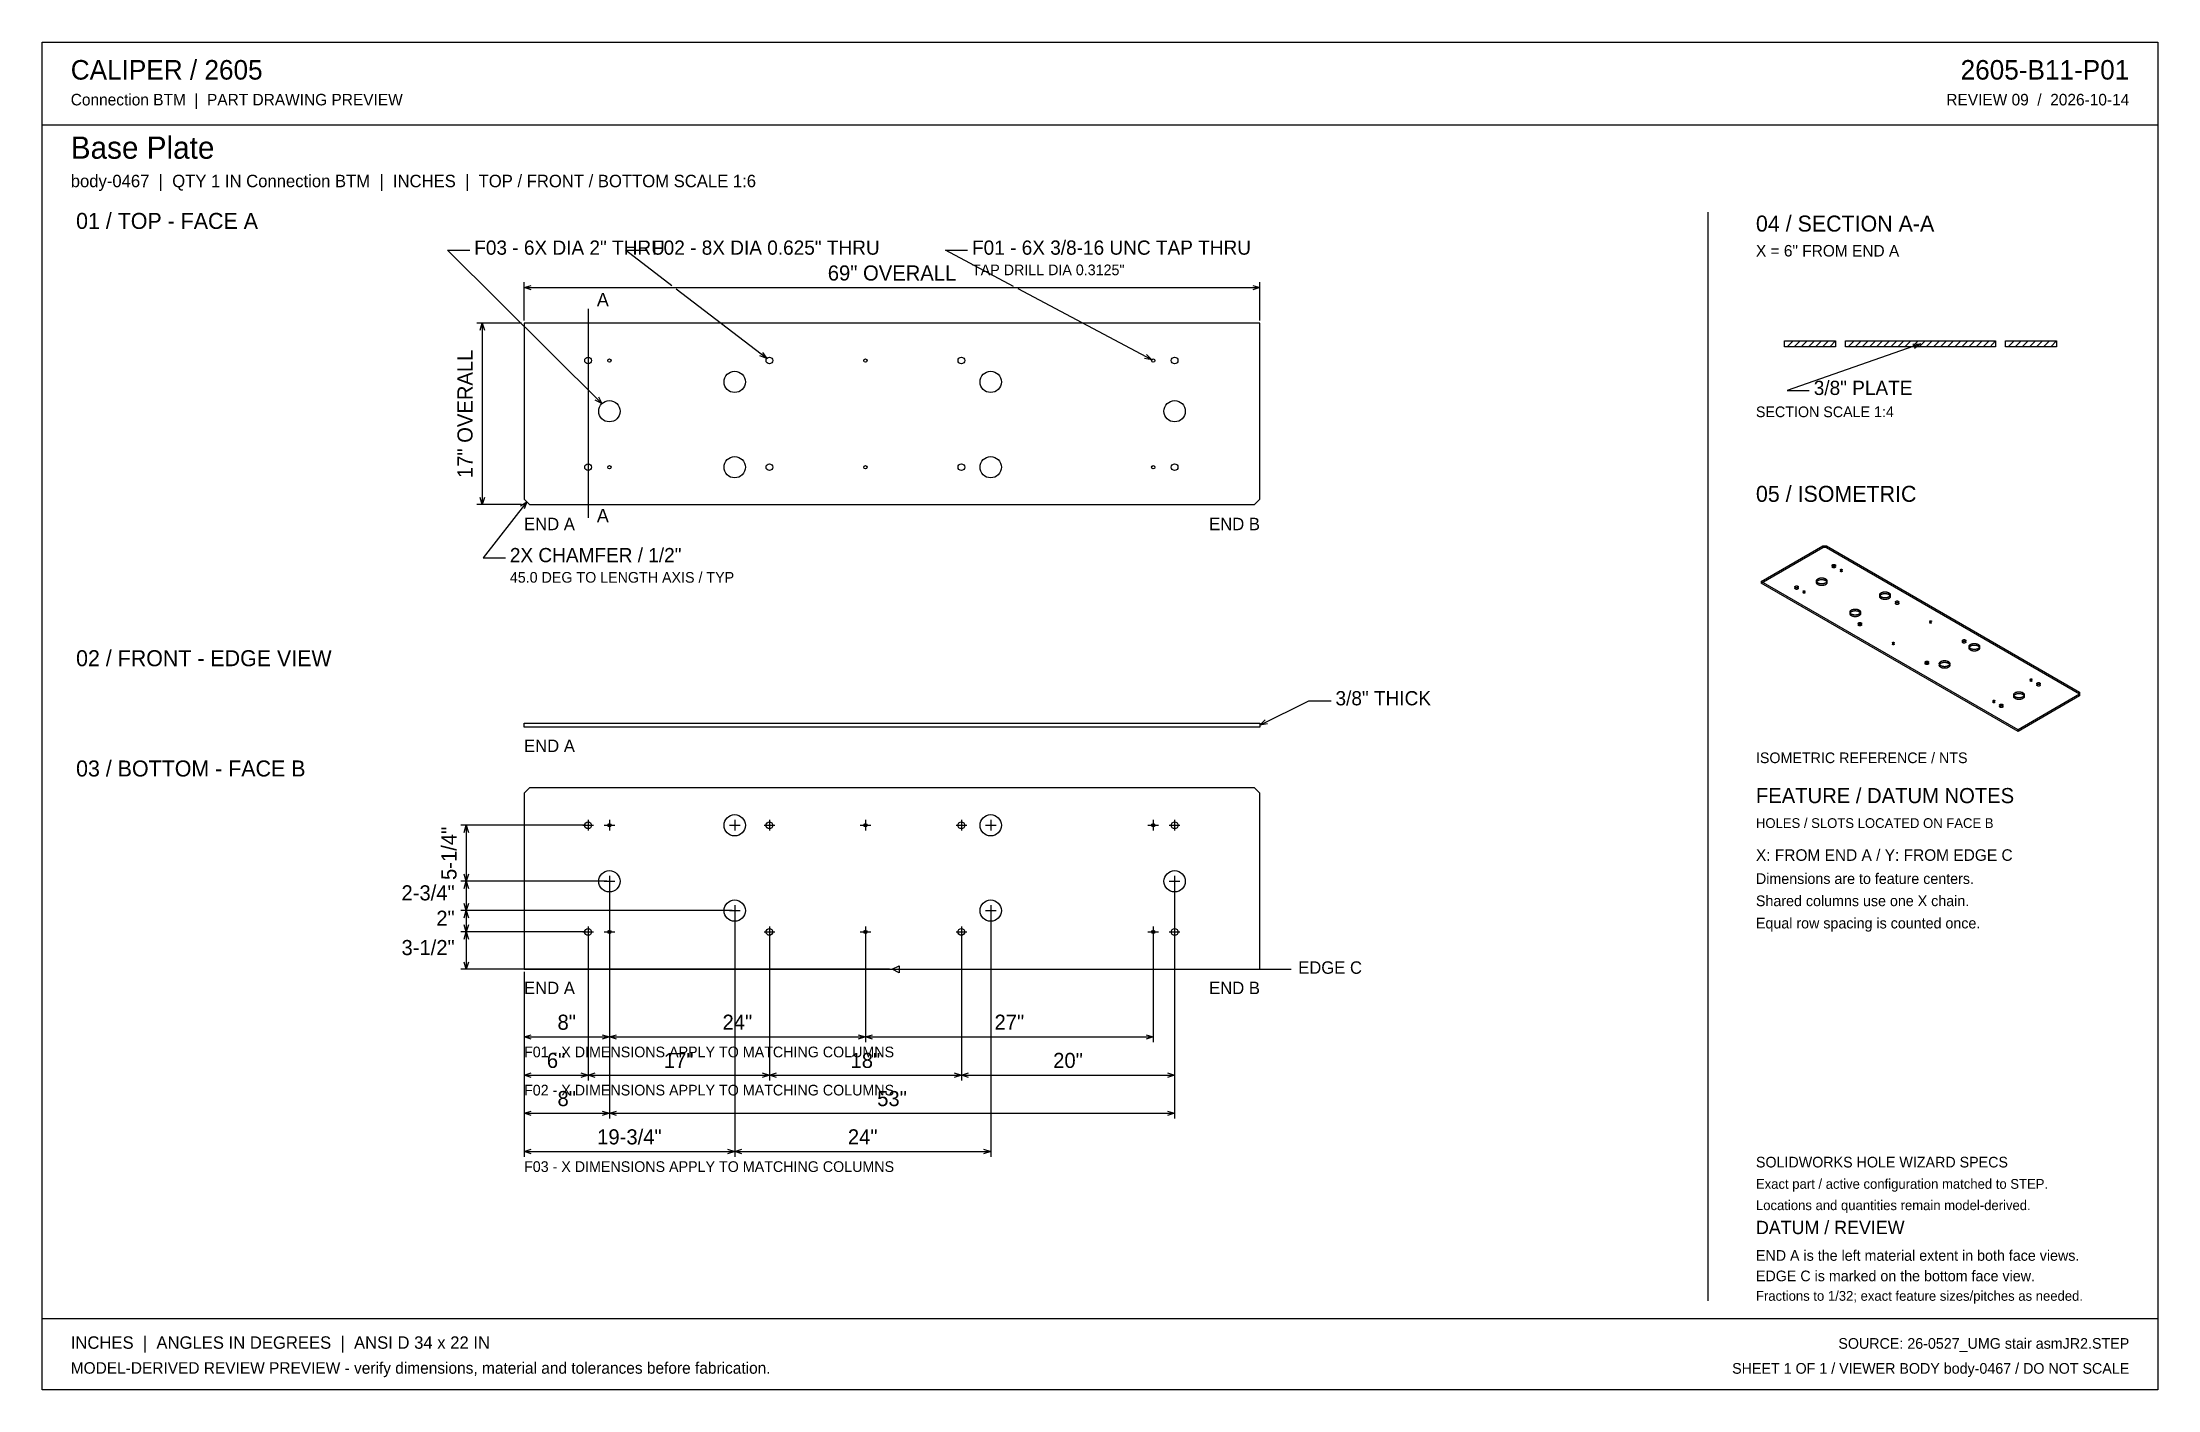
# Model space of a CAD drawing. Header units: inches. Extents: x 3 to 201, y 3 to 129.
import ezdxf
from ezdxf.enums import TextEntityAlignment as Align

# ---------------------------------------------------------------- set-up
doc = ezdxf.new("R2010")
doc.units = ezdxf.units.IN
doc.header["$MEASUREMENT"] = 0

msp = doc.modelspace()

# ---------------------------------------------------------------- texts
at = {"layer": 'ANNOTATION'}
for s, height, p in [('CALIPER / 2605', 1.8333, (5.5, 125.67)), ('Connection BTM  |  PART DRAWING PREVIEW', 1.0833, (5.5, 123.25)), ('Base Plate', 2.083, (5.5, 118.25)), ('body-0467  |  QTY 1 IN Connection BTM  |  INCHES  |  TOP / FRONT / BOTTOM SCALE 1:6', 1.1667, (5.5, 115.58)), ('01 / TOP - FACE A', 1.5, (6, 111.67)), ('04 / SECTION A-A', 1.5, (163.5, 111.42)), ('F03 - 6X DIA 2" THRU', 1.3333, (43.33, 109.25)), ('F02 - 8X DIA 0.625" THRU', 1.3333, (60, 109.25)), ('F01 - 6X 3/8-16 UNC TAP THRU', 1.3333, (90, 109.25)), ('X = 6" FROM END A', 1.0833, (163.5, 109.08)), ('TAP DRILL DIA 0.3125"', 1, (90, 107.33)), ('A', 1.25, (54.83, 104.42)), ('3/8" PLATE', 1.333, (168.92, 96.1)), ('SECTION SCALE 1:4', 1, (163.5, 94.02)), ('05 / ISOMETRIC', 1.5, (163.5, 86.08)), ('A', 1.25, (54.83, 84.17)), ('END A', 1.167, (48, 83.42)), ('2X CHAMFER / 1/2"', 1.3333, (46.67, 80.42)), ('45.0 DEG TO LENGTH AXIS / TYP', 1, (46.67, 78.5)), ('02 / FRONT - EDGE VIEW', 1.5, (6, 70.67)), ('3/8" THICK', 1.333, (124.08, 67)), ('END A', 1.167, (48, 62.62)), ('03 / BOTTOM - FACE B', 1.5, (6, 60.33)), ('ISOMETRIC REFERENCE / NTS', 1, (163.5, 61.58)), ('FEATURE / DATUM NOTES', 1.4167, (163.5, 57.83)), ('HOLES / SLOTS LOCATED ON FACE B', 0.9167, (163.5, 55.5)), ('X: FROM END A / Y: FROM EDGE C', 1.0833, (163.5, 52.42)), ('Dimensions are to feature centers.', 1, (163.5, 50.25)), ('Shared columns use one X chain.', 1, (163.5, 48.17)), ('Equal row spacing is counted once.', 1, (163.5, 46.08)), ('EDGE C', 1.167, (120.58, 41.83)), ('END A', 1.167, (48, 39.92)), ('F01 - X DIMENSIONS APPLY TO MATCHING COLUMNS', 1, (48, 34)), ('F02 - X DIMENSIONS APPLY TO MATCHING COLUMNS', 1, (48, 30.42)), ('F03 - X DIMENSIONS APPLY TO MATCHING COLUMNS', 1, (48, 23.25)), ('SOLIDWORKS HOLE WIZARD SPECS', 1, (163.5, 23.67)), ('Exact part / active configuration matched to STEP.', 0.9167, (163.5, 21.67)), ('Locations and quantities remain model-derived.', 0.9167, (163.5, 19.67)), ('DATUM / REVIEW', 1.25, (163.5, 17.42)), ('END A is the left material extent in both face views.', 1, (163.5, 14.92)), ('EDGE C is marked on the bottom face view.', 1, (163.5, 13)), ('Fractions to 1/32; exact feature sizes/pitches as needed.', 0.9167, (163.5, 11.17)), ('INCHES  |  ANGLES IN DEGREES  |  ANSI D 34 x 22 IN', 1.1667, (5.5, 6.67)), ('MODEL-DERIVED REVIEW PREVIEW - verify dimensions, material and tolerances before fabrication.', 1.0833, (5.5, 4.33))]:
    msp.add_text(s, height=height, dxfattribs=at).set_placement(p)
for s, height, p in [('2605-B11-P01', 1.8333, (198.5, 125.67)), ('REVIEW 09  /  2026-10-14', 1.0833, (198.5, 123.25)), ('END B', 1.167, (117, 83.42)), ('2-3/4"', 1.417, (41.5, 48.71)), ('2"', 1.417, (41.5, 46.33)), ('3-1/2"', 1.417, (41.5, 43.58)), ('END B', 1.167, (117, 39.92)), ('SOURCE: 26-0527_UMG stair asmJR2.STEP', 1, (198.5, 6.67)), ('SHEET 1 OF 1 / VIEWER BODY body-0467 / DO NOT SCALE', 1, (198.5, 4.33))]:
    msp.add_text(s, height=height, dxfattribs=at).set_placement(p, align=Align.RIGHT)
for s, height, p in [('69" OVERALL', 1.4167, (82.5, 106.83)), ('8"', 1.417, (52, 36.58)), ('24"', 1.417, (68, 36.58)), ('27"', 1.417, (93.5, 36.58)), ('6"', 1.417, (51, 33)), ('17"', 1.417, (62.5, 33)), ('18"', 1.417, (80, 33)), ('20"', 1.417, (99, 33)), ('8"', 1.417, (52, 29.42)), ('53"', 1.417, (82.5, 29.42)), ('19-3/4"', 1.417, (57.88, 25.83)), ('24"', 1.417, (79.75, 25.83))]:
    msp.add_text(s, height=height, dxfattribs=at).set_placement(p, align=Align.CENTER)
for s, height, p in [('17" OVERALL', 1.4167, (43.17, 94.33)), ('5-1/4"', 1.417, (41.67, 53.12))]:
    msp.add_text(s, height=height, rotation=90, dxfattribs=at).set_placement(p, align=Align.CENTER)

# ---------------------------------------------------------------- linework, layer by layer
at = {"layer": 'ANNOTATION'}
for p, q in [((55.29, 95.29), (40.83, 109.67)), ((40.83, 109.67), (42.92, 109.67)), ((61.87, 106.32), (57.5, 109.67)), ((57.5, 109.67), (59.58, 109.67)), ((93.88, 106.28), (87.5, 109.67)), ((87.5, 109.67), (89.58, 109.67)), ((48, 103.08), (48, 106.67)), ((48, 106.17), (48.67, 106.38)), ((48, 106.17), (117, 106.17)), ((48.67, 105.96), (48, 106.17)), ((70.75, 99.52), (62.27, 106.01)), ((106.86, 99.41), (94.33, 106.05)), ((116.33, 106.38), (117, 106.17)), ((117, 106.17), (116.33, 105.96)), ((117, 103.08), (117, 106.67)), ((54, 104.17), (54, 84.58)), ((47.75, 102.83), (43.58, 102.83)), ((43.88, 102.17), (44.08, 102.83)), ((44.08, 102.83), (44.08, 85.83)), ((44.08, 102.83), (44.29, 102.17)), ((70.75, 99.52), (70.1, 99.76)), ((70.35, 100.09), (70.75, 99.52)), ((106.86, 99.41), (106.18, 99.53)), ((106.37, 99.9), (106.86, 99.41)), ((178.92, 100.89), (166.42, 96.52)), ((178.22, 100.86), (178.92, 100.89)), ((178.92, 100.89), (178.36, 100.47)), ((55.29, 95.29), (54.67, 95.61)), ((54.97, 95.91), (55.29, 95.29)), ((166.42, 96.52), (168.5, 96.52)), ((47.75, 85.83), (43.58, 85.83)), ((44.08, 85.83), (43.88, 86.5)), ((44.29, 86.5), (44.08, 85.83)), ((48.25, 86.08), (44.17, 80.83)), ((47.68, 85.69), (48.25, 86.08)), ((48.25, 86.08), (48.01, 85.43)), ((44.17, 80.83), (46.25, 80.83)), ((117, 65.15), (121.58, 67.42)), ((117, 65.15), (117.5, 65.63)), ((121.58, 67.42), (123.67, 67.42)), ((117.69, 65.26), (117, 65.15)), ((53.75, 55.75), (42.08, 55.75)), ((42.38, 55.08), (42.58, 55.75)), ((42.58, 55.75), (42.58, 50.5)), ((42.58, 55.75), (42.79, 55.08)), ((53.5, 55.75), (54.5, 55.75)), ((54, 56.25), (54, 55.25)), ((55.5, 55.75), (56.5, 55.75)), ((56, 56.25), (56, 55.25)), ((67.25, 55.75), (68.25, 55.75)), ((67.75, 56.25), (67.75, 55.25)), ((70.5, 55.75), (71.5, 55.75)), ((71, 56.25), (71, 55.25)), ((79.5, 55.75), (80.5, 55.75)), ((80, 56.25), (80, 55.25)), ((88.5, 55.75), (89.5, 55.75)), ((89, 56.25), (89, 55.25)), ((91.25, 55.75), (92.25, 55.75)), ((91.75, 56.25), (91.75, 55.25)), ((106.5, 55.75), (107.5, 55.75)), ((107, 56.25), (107, 55.25)), ((108.5, 55.75), (109.5, 55.75)), ((109, 56.25), (109, 55.25)), ((55.75, 50.5), (42.08, 50.5)), ((55.75, 50.5), (42.08, 50.5)), ((42.58, 50.5), (42.38, 51.17)), ((42.38, 49.83), (42.58, 50.5)), ((42.79, 51.17), (42.58, 50.5)), ((42.58, 50.5), (42.58, 47.75)), ((42.58, 50.5), (42.79, 49.83)), ((55.5, 50.5), (56.5, 50.5)), ((56, 51), (56, 50)), ((56, 50.25), (56, 28.25)), ((56, 50.25), (56, 28.25)), ((108.5, 50.5), (109.5, 50.5)), ((109, 51), (109, 50)), ((109, 50.25), (109, 28.25)), ((67.5, 47.75), (42.08, 47.75)), ((67.5, 47.75), (42.08, 47.75)), ((42.58, 47.75), (42.38, 48.42)), ((42.38, 47.08), (42.58, 47.75)), ((42.79, 48.42), (42.58, 47.75)), ((42.58, 47.75), (42.58, 45.75)), ((42.58, 47.75), (42.79, 47.08)), ((67.25, 47.75), (68.25, 47.75)), ((67.75, 48.25), (67.75, 47.25)), ((91.25, 47.75), (92.25, 47.75)), ((91.75, 48.25), (91.75, 47.25)), ((53.75, 45.75), (42.08, 45.75)), ((53.75, 45.75), (42.08, 45.75)), ((42.58, 45.75), (42.38, 46.42)), ((42.38, 45.08), (42.58, 45.75)), ((42.79, 46.42), (42.58, 45.75)), ((42.58, 45.75), (42.58, 42.25)), ((42.58, 45.75), (42.79, 45.08)), ((53.5, 45.75), (54.5, 45.75)), ((54, 46.25), (54, 45.25)), ((55.5, 45.75), (56.5, 45.75)), ((56, 46.25), (56, 45.25)), ((67.75, 47.5), (67.75, 24.67)), ((67.75, 47.5), (67.75, 24.67)), ((70.5, 45.75), (71.5, 45.75)), ((71, 46.25), (71, 45.25)), ((79.5, 45.75), (80.5, 45.75)), ((80, 46.25), (80, 45.25)), ((88.5, 45.75), (89.5, 45.75)), ((89, 46.25), (89, 45.25)), ((91.75, 47.5), (91.75, 24.67)), ((106.5, 45.75), (107.5, 45.75)), ((107, 46.25), (107, 45.25)), ((108.5, 45.75), (109.5, 45.75)), ((109, 46.25), (109, 45.25)), ((54, 45.5), (54, 31.83)), ((54, 45.5), (54, 31.83)), ((56, 45.5), (56, 35.42)), ((56, 45.5), (56, 35.42)), ((71, 45.5), (71, 31.83)), ((71, 45.5), (71, 31.83)), ((80, 45.5), (80, 35.42)), ((80, 45.5), (80, 35.42)), ((89, 45.5), (89, 31.83)), ((89, 45.5), (89, 31.83)), ((107, 45.5), (107, 35.42)), ((109, 45.5), (109, 31.83)), ((82.25, 42.25), (42.08, 42.25)), ((42.58, 42.25), (42.38, 42.92)), ((42.79, 42.92), (42.58, 42.25)), ((48, 42), (48, 35.42)), ((48, 42), (48, 31.83)), ((48, 42), (48, 28.25)), ((48, 42), (48, 24.67)), ((82.5, 42.25), (83.17, 42.58)), ((82.5, 42.25), (119.92, 42.25)), ((83.17, 41.92), (82.5, 42.25)), ((83.17, 42.58), (83.17, 41.92)), ((48, 35.92), (48.67, 36.12)), ((48, 35.92), (56, 35.92)), ((48.67, 35.71), (48, 35.92)), ((55.33, 36.12), (56, 35.92)), ((56, 35.92), (55.33, 35.71)), ((56, 35.92), (56.67, 36.12)), ((56, 35.92), (80, 35.92)), ((56.67, 35.71), (56, 35.92)), ((79.33, 36.12), (80, 35.92)), ((80, 35.92), (79.33, 35.71)), ((80, 35.92), (80.67, 36.12)), ((80, 35.92), (107, 35.92)), ((80.67, 35.71), (80, 35.92)), ((106.33, 36.12), (107, 35.92)), ((107, 35.92), (106.33, 35.71)), ((48, 32.33), (48.67, 32.54)), ((48, 32.33), (54, 32.33)), ((48.67, 32.12), (48, 32.33)), ((53.33, 32.54), (54, 32.33)), ((54, 32.33), (53.33, 32.12)), ((54, 32.33), (54.67, 32.54)), ((54, 32.33), (71, 32.33)), ((54.67, 32.12), (54, 32.33)), ((70.33, 32.54), (71, 32.33)), ((71, 32.33), (70.33, 32.12)), ((71, 32.33), (71.67, 32.54)), ((71, 32.33), (89, 32.33)), ((71.67, 32.12), (71, 32.33)), ((88.33, 32.54), (89, 32.33)), ((89, 32.33), (88.33, 32.12)), ((89, 32.33), (89.67, 32.54)), ((89, 32.33), (109, 32.33)), ((89.67, 32.12), (89, 32.33)), ((108.33, 32.54), (109, 32.33)), ((109, 32.33), (108.33, 32.12)), ((48, 28.75), (48.67, 28.96)), ((48, 28.75), (56, 28.75)), ((48.67, 28.54), (48, 28.75)), ((55.33, 28.96), (56, 28.75)), ((56, 28.75), (55.33, 28.54)), ((56, 28.75), (56.67, 28.96)), ((56, 28.75), (109, 28.75)), ((56.67, 28.54), (56, 28.75)), ((108.33, 28.96), (109, 28.75)), ((109, 28.75), (108.33, 28.54)), ((48, 25.17), (48.67, 25.38)), ((48, 25.17), (67.75, 25.17)), ((48.67, 24.96), (48, 25.17)), ((67.08, 25.38), (67.75, 25.17)), ((67.75, 25.17), (67.08, 24.96)), ((67.75, 25.17), (68.42, 25.38)), ((67.75, 25.17), (91.75, 25.17)), ((68.42, 24.96), (67.75, 25.17)), ((91.08, 25.38), (91.75, 25.17)), ((91.75, 25.17), (91.08, 24.96))]:
    msp.add_line(p, q, dxfattribs=at)
at = {"layer": 'OUTLINE'}
for p, q in [((2.83, 129.17), (201.17, 129.17)), ((2.83, 2.83), (2.83, 129.17)), ((201.17, 129.17), (201.17, 2.83)), ((2.83, 121.42), (201.17, 121.42)), ((159, 113.25), (159, 11.17)), ((117, 102.83), (48, 102.83)), ((48, 102.83), (48, 86.33)), ((117, 86.33), (117, 102.83)), ((166.17, 101.17), (170.95, 101.17)), ((166.17, 100.6), (166.17, 101.17)), ((166.42, 100.6), (166.98, 101.17)), ((167.08, 100.6), (167.65, 101.17)), ((167.75, 100.6), (168.31, 101.17)), ((168.42, 100.6), (168.98, 101.17)), ((169.08, 100.6), (169.65, 101.17)), ((169.75, 100.6), (170.31, 101.17)), ((170.42, 100.6), (170.95, 101.17)), ((170.95, 101.17), (170.95, 100.6)), ((171.89, 101.17), (185.95, 101.17)), ((171.89, 100.6), (171.89, 101.17)), ((172.14, 100.6), (172.7, 101.17)), ((172.8, 100.6), (173.36, 101.17)), ((173.47, 100.6), (174.03, 101.17)), ((174.14, 100.6), (174.7, 101.17)), ((174.8, 100.6), (175.36, 101.17)), ((175.47, 100.6), (176.03, 101.17)), ((176.14, 100.6), (176.7, 101.17)), ((176.8, 100.6), (177.36, 101.17)), ((177.47, 100.6), (178.03, 101.17)), ((178.14, 100.6), (178.7, 101.17)), ((178.8, 100.6), (179.36, 101.17)), ((179.47, 100.6), (180.03, 101.17)), ((180.14, 100.6), (180.7, 101.17)), ((180.8, 100.6), (181.36, 101.17)), ((181.47, 100.6), (182.03, 101.17)), ((182.14, 100.6), (182.7, 101.17)), ((182.8, 100.6), (183.36, 101.17)), ((183.47, 100.6), (184.03, 101.17)), ((184.14, 100.6), (184.7, 101.17)), ((184.8, 100.6), (185.36, 101.17)), ((185.47, 100.6), (185.95, 101.17)), ((185.95, 101.17), (185.95, 100.6)), ((186.89, 101.17), (191.67, 101.17)), ((186.89, 100.6), (186.89, 101.17)), ((187.14, 100.6), (187.7, 101.17)), ((187.8, 100.6), (188.36, 101.17)), ((188.47, 100.6), (189.03, 101.17)), ((189.14, 100.6), (189.7, 101.17)), ((189.8, 100.6), (190.36, 101.17)), ((190.47, 100.6), (191.03, 101.17)), ((191.14, 100.6), (191.67, 101.17)), ((191.67, 101.17), (191.67, 100.6)), ((170.95, 100.6), (166.17, 100.6)), ((185.95, 100.6), (171.89, 100.6)), ((191.67, 100.6), (186.89, 100.6)), ((48, 86.33), (48.5, 85.83)), ((48.5, 85.83), (116.5, 85.83)), ((116.5, 85.83), (117, 86.33)), ((164, 78.61), (169.76, 81.94)), ((164, 78.46), (169.76, 81.79)), ((169.76, 81.79), (169.76, 81.94)), ((169.76, 81.94), (170.11, 81.94)), ((170.11, 81.79), (169.76, 81.79)), ((170.11, 81.94), (170.11, 81.79)), ((170.11, 81.94), (193.83, 68.24)), ((170.11, 81.79), (193.83, 68.09)), ((170.65, 80.14), (170.65, 80.15)), ((170.65, 80.15), (170.66, 80.15)), ((170.65, 80.13), (170.65, 80.14)), ((170.65, 80.14), (170.65, 80.14)), ((170.65, 80.12), (170.65, 80.13)), ((170.65, 80.13), (170.65, 80.13)), ((170.65, 80.11), (170.65, 80.12)), ((170.65, 80.12), (170.65, 80.12)), ((170.65, 80.12), (170.65, 80.12)), ((170.65, 80.1), (170.65, 80.11)), ((170.65, 80.11), (170.65, 80.11)), ((170.66, 80.1), (170.65, 80.1)), ((170.65, 79.99), (170.65, 80)), ((170.65, 80), (170.66, 80)), ((170.65, 79.98), (170.65, 79.99)), ((170.65, 79.99), (170.65, 79.99)), ((170.65, 79.97), (170.65, 79.98)), ((170.65, 79.98), (170.65, 79.98)), ((170.65, 79.96), (170.65, 79.97)), ((170.65, 79.97), (170.65, 79.97)), ((170.65, 79.95), (170.65, 79.96)), ((170.65, 79.96), (170.65, 79.96)), ((170.65, 79.96), (170.65, 79.96)), ((170.66, 79.95), (170.65, 79.95)), ((170.66, 80.16), (170.67, 80.17)), ((170.66, 80.15), (170.66, 80.16)), ((170.66, 80.16), (170.66, 80.16)), ((170.66, 80.15), (170.66, 80.15)), ((170.66, 80.09), (170.66, 80.1)), ((170.67, 80.08), (170.66, 80.09)), ((170.66, 80.09), (170.66, 80.09)), ((170.66, 80.09), (170.66, 80.09)), ((170.66, 80.01), (170.67, 80.02)), ((170.66, 80), (170.66, 80.01)), ((170.66, 80.01), (170.66, 80.01)), ((170.66, 80), (170.66, 80)), ((170.66, 79.94), (170.66, 79.95)), ((170.67, 79.93), (170.66, 79.94)), ((170.66, 79.94), (170.66, 79.94)), ((170.66, 79.94), (170.66, 79.94)), ((170.67, 80.17), (170.67, 80.17)), ((170.67, 80.17), (170.68, 80.17)), ((170.68, 80.08), (170.67, 80.08)), ((170.67, 80.08), (170.67, 80.08)), ((170.67, 80.02), (170.67, 80.02)), ((170.67, 80.02), (170.68, 80.02)), ((170.68, 79.92), (170.67, 79.93)), ((170.67, 79.93), (170.67, 79.93)), ((170.68, 80.17), (170.68, 80.18)), ((170.68, 80.18), (170.68, 80.18)), ((170.68, 80.18), (170.69, 80.18)), ((170.68, 80.07), (170.68, 80.08)), ((170.69, 80.07), (170.68, 80.07)), ((170.68, 80.07), (170.68, 80.07)), ((170.68, 80.02), (170.68, 80.03)), ((170.68, 80.03), (170.68, 80.03)), ((170.68, 80.03), (170.69, 80.03)), ((170.69, 79.91), (170.68, 79.92)), ((170.68, 79.92), (170.68, 79.92)), ((170.68, 79.92), (170.68, 79.92)), ((170.69, 80.18), (170.7, 80.19)), ((170.7, 80.06), (170.69, 80.07)), ((170.69, 80.03), (170.7, 80.04)), ((170.7, 79.91), (170.69, 79.91)), ((170.7, 80.19), (170.7, 80.19)), ((170.7, 80.19), (170.71, 80.19)), ((170.7, 79.91), (170.7, 80.06)), ((170.71, 80.06), (170.7, 80.06)), ((170.7, 80.06), (170.7, 80.06)), ((170.7, 80.04), (170.7, 80.04)), ((170.7, 80.04), (170.71, 80.04)), ((170.71, 79.9), (170.7, 79.91)), ((170.7, 79.91), (170.7, 79.91)), ((170.71, 80.19), (170.71, 80.2)), ((170.71, 80.2), (170.72, 80.2)), ((170.71, 80.05), (170.71, 80.06)), ((170.71, 80.04), (170.71, 80.05)), ((170.71, 80.05), (170.72, 80.05)), ((170.72, 80.05), (170.71, 80.05)), ((170.72, 79.9), (170.71, 79.9)), ((170.71, 79.9), (170.71, 79.9)), ((170.72, 80.2), (170.72, 80.2)), ((170.72, 80.2), (170.73, 80.2)), ((170.72, 80.05), (170.72, 80.05)), ((170.72, 80.05), (170.73, 80.05)), ((170.73, 80.05), (170.72, 80.05)), ((170.72, 80.05), (170.72, 80.05)), ((170.73, 79.9), (170.72, 79.9)), ((170.72, 79.9), (170.72, 79.9)), ((170.73, 80.2), (170.74, 80.21)), ((170.73, 80.05), (170.74, 80.05)), ((170.74, 80.04), (170.73, 80.05)), ((170.74, 79.89), (170.73, 79.9)), ((170.74, 80.21), (170.75, 80.21)), ((170.74, 80.05), (170.75, 80.06)), ((170.75, 80.04), (170.74, 80.04)), ((170.75, 79.89), (170.74, 79.89)), ((170.75, 80.21), (170.75, 80.21)), ((170.75, 80.21), (170.76, 80.21)), ((170.75, 80.06), (170.75, 80.06)), ((170.75, 80.06), (170.76, 80.06)), ((170.76, 80.04), (170.75, 80.04)), ((170.75, 80.04), (170.75, 80.04)), ((170.76, 79.89), (170.75, 79.89)), ((170.75, 79.89), (170.75, 79.89)), ((170.76, 80.21), (170.77, 80.21)), ((170.76, 80.06), (170.77, 80.06)), ((170.77, 80.04), (170.76, 80.04)), ((170.77, 79.89), (170.76, 79.89)), ((170.77, 80.21), (170.77, 80.21)), ((170.77, 80.21), (170.78, 80.21)), ((170.77, 80.06), (170.77, 80.06)), ((170.77, 80.06), (170.78, 80.06)), ((170.78, 80.04), (170.77, 80.04)), ((170.77, 80.04), (170.77, 80.04)), ((170.78, 79.89), (170.77, 79.89)), ((170.77, 79.89), (170.77, 79.89)), ((170.78, 80.21), (170.79, 80.21)), ((170.78, 80.06), (170.79, 80.06)), ((170.79, 80.04), (170.78, 80.04)), ((170.79, 79.89), (170.78, 79.89)), ((170.79, 80.21), (170.8, 80.21)), ((170.79, 80.06), (170.8, 80.06)), ((170.8, 80.04), (170.79, 80.04)), ((170.8, 79.88), (170.79, 79.89)), ((170.8, 80.21), (170.8, 80.21)), ((170.8, 80.21), (170.81, 80.21)), ((170.8, 80.06), (170.8, 80.06)), ((170.8, 80.06), (170.81, 80.06)), ((170.81, 80.04), (170.8, 80.04)), ((170.8, 80.04), (170.8, 80.04)), ((170.81, 79.88), (170.8, 79.88)), ((170.8, 79.88), (170.8, 79.88)), ((170.81, 80.21), (170.82, 80.21)), ((170.81, 80.06), (170.82, 80.06)), ((170.82, 80.04), (170.81, 80.04)), ((170.82, 79.89), (170.81, 79.88)), ((170.82, 80.21), (170.83, 80.21)), ((170.82, 80.06), (170.83, 80.06)), ((170.83, 80.04), (170.82, 80.04)), ((170.83, 79.89), (170.82, 79.89)), ((170.83, 80.21), (170.83, 80.21)), ((170.83, 80.21), (170.84, 80.21)), ((170.83, 80.06), (170.83, 80.06)), ((170.83, 80.06), (170.84, 80.06)), ((170.84, 80.04), (170.83, 80.04)), ((170.83, 80.04), (170.83, 80.04)), ((170.84, 79.89), (170.83, 79.89)), ((170.83, 79.89), (170.83, 79.89)), ((170.84, 80.21), (170.85, 80.21)), ((170.84, 80.06), (170.85, 80.06)), ((170.85, 80.04), (170.84, 80.04)), ((170.85, 79.89), (170.84, 79.89)), ((170.85, 80.21), (170.86, 80.21)), ((170.85, 80.06), (170.86, 80.06)), ((170.86, 80.04), (170.85, 80.04)), ((170.86, 79.89), (170.85, 79.89)), ((170.86, 80.21), (170.86, 80.21)), ((170.86, 80.21), (170.87, 80.21)), ((170.86, 80.06), (170.86, 80.06)), ((170.86, 80.06), (170.87, 80.05)), ((170.87, 80.04), (170.86, 80.04)), ((170.86, 80.04), (170.86, 80.04)), ((170.87, 79.89), (170.86, 79.89)), ((170.86, 79.89), (170.86, 79.89)), ((170.87, 80.21), (170.88, 80.2)), ((170.87, 80.05), (170.88, 80.05)), ((170.88, 80.05), (170.87, 80.04)), ((170.88, 79.9), (170.87, 79.89)), ((170.88, 80.2), (170.88, 80.2)), ((170.88, 80.2), (170.89, 80.2)), ((170.88, 80.05), (170.88, 80.05)), ((170.88, 80.05), (170.89, 80.05)), ((170.89, 80.05), (170.88, 80.05)), ((170.88, 80.05), (170.88, 80.05)), ((170.89, 79.9), (170.88, 79.9)), ((170.88, 79.9), (170.88, 79.9)), ((170.89, 80.2), (170.9, 80.2)), ((170.89, 80.05), (170.9, 80.05)), ((170.9, 80.05), (170.89, 80.05)), ((170.9, 79.9), (170.89, 79.9)), ((170.9, 80.2), (170.9, 80.19)), ((170.9, 80.19), (170.91, 80.19)), ((170.91, 80.06), (170.9, 80.06)), ((170.9, 80.06), (170.9, 80.05)), ((170.9, 80.05), (170.9, 80.04)), ((170.9, 80.04), (170.91, 80.04)), ((170.91, 79.91), (170.9, 79.9)), ((170.9, 79.9), (170.9, 79.9)), ((170.91, 80.04), (170.91, 80.19)), ((170.91, 80.19), (170.92, 80.18)), ((170.91, 80.19), (170.91, 80.19)), ((170.92, 80.07), (170.91, 80.06)), ((170.91, 80.06), (170.91, 80.06)), ((170.91, 80.04), (170.91, 80.04)), ((170.91, 80.04), (170.92, 80.03)), ((170.92, 79.91), (170.91, 79.91)), ((170.91, 79.91), (170.91, 79.91)), ((170.92, 80.18), (170.92, 80.18)), ((170.92, 80.18), (170.93, 80.18)), ((170.93, 80.07), (170.92, 80.07)), ((170.92, 80.07), (170.92, 80.07)), ((170.92, 80.03), (170.92, 80.03)), ((170.92, 80.03), (170.93, 80.03)), ((170.93, 79.92), (170.92, 79.92)), ((170.92, 79.92), (170.92, 79.91)), ((170.93, 80.18), (170.93, 80.17)), ((170.93, 80.17), (170.94, 80.17)), ((170.94, 80.08), (170.93, 80.08)), ((170.93, 80.08), (170.93, 80.07)), ((170.93, 80.03), (170.93, 80.02)), ((170.93, 80.02), (170.94, 80.02)), ((170.94, 79.93), (170.93, 79.92)), ((170.93, 79.92), (170.93, 79.92)), ((170.94, 80.17), (170.94, 80.17)), ((170.94, 80.17), (170.94, 80.16)), ((170.94, 80.16), (170.95, 80.16)), ((170.95, 80.09), (170.94, 80.09)), ((170.94, 80.09), (170.94, 80.08)), ((170.94, 80.08), (170.94, 80.08)), ((170.94, 80.02), (170.94, 80.02)), ((170.94, 80.02), (170.94, 80.01)), ((170.94, 80.01), (170.95, 80.01)), ((170.95, 79.94), (170.94, 79.94)), ((170.94, 79.94), (170.94, 79.93)), ((170.94, 79.93), (170.94, 79.93)), ((170.95, 80.16), (170.95, 80.15)), ((170.95, 80.15), (170.95, 80.15)), ((170.95, 80.15), (170.95, 80.15)), ((170.95, 80.15), (170.96, 80.14)), ((170.96, 80.11), (170.95, 80.1)), ((170.95, 80.1), (170.95, 80.1)), ((170.95, 80.1), (170.95, 80.09)), ((170.95, 80.09), (170.95, 80.09)), ((170.95, 80.01), (170.95, 80)), ((170.95, 80), (170.95, 80)), ((170.95, 80), (170.95, 80)), ((170.95, 80), (170.96, 79.99)), ((170.96, 79.96), (170.95, 79.95)), ((170.95, 79.95), (170.95, 79.95)), ((170.95, 79.95), (170.95, 79.94)), ((170.95, 79.94), (170.95, 79.94)), ((170.96, 80.14), (170.96, 80.14)), ((170.96, 80.14), (170.96, 80.13)), ((170.96, 80.13), (170.96, 80.13)), ((170.96, 80.13), (170.96, 80.12)), ((170.96, 80.12), (170.96, 80.12)), ((170.96, 80.12), (170.96, 80.12)), ((170.96, 80.12), (170.96, 80.11)), ((170.96, 80.11), (170.96, 80.11)), ((170.96, 79.99), (170.96, 79.99)), ((170.96, 79.99), (170.96, 79.98)), ((170.96, 79.98), (170.96, 79.98)), ((170.96, 79.98), (170.96, 79.97)), ((170.96, 79.97), (170.96, 79.97)), ((170.96, 79.97), (170.96, 79.96)), ((170.96, 79.96), (170.96, 79.96)), ((170.96, 79.96), (170.96, 79.96)), ((171.42, 79.72), (171.43, 79.73)), ((171.43, 79.72), (171.42, 79.72)), ((171.42, 79.72), (171.42, 79.72)), ((171.42, 79.72), (171.42, 79.72)), ((171.42, 79.57), (171.43, 79.58)), ((171.43, 79.57), (171.42, 79.57)), ((171.42, 79.57), (171.42, 79.57)), ((171.42, 79.57), (171.42, 79.57)), ((171.43, 79.73), (171.43, 79.74)), ((171.43, 79.74), (171.43, 79.74)), ((171.43, 79.74), (171.43, 79.74)), ((171.43, 79.74), (171.43, 79.74)), ((171.43, 79.74), (171.44, 79.74)), ((171.43, 79.73), (171.43, 79.73)), ((171.43, 79.73), (171.43, 79.73)), ((171.43, 79.73), (171.43, 79.73)), ((171.43, 79.73), (171.43, 79.73)), ((171.43, 79.71), (171.43, 79.72)), ((171.43, 79.72), (171.43, 79.72)), ((171.43, 79.7), (171.43, 79.71)), ((171.43, 79.71), (171.43, 79.71)), ((171.43, 79.71), (171.43, 79.71)), ((171.43, 79.71), (171.43, 79.71)), ((171.44, 79.7), (171.43, 79.7)), ((171.43, 79.7), (171.43, 79.7)), ((171.43, 79.7), (171.43, 79.7)), ((171.43, 79.58), (171.43, 79.59)), ((171.43, 79.59), (171.43, 79.59)), ((171.43, 79.59), (171.43, 79.59)), ((171.43, 79.59), (171.43, 79.59)), ((171.43, 79.59), (171.44, 79.59)), ((171.43, 79.58), (171.43, 79.58)), ((171.43, 79.58), (171.43, 79.58)), ((171.43, 79.58), (171.43, 79.58)), ((171.43, 79.58), (171.43, 79.58)), ((171.43, 79.56), (171.43, 79.57)), ((171.43, 79.55), (171.43, 79.56)), ((171.43, 79.56), (171.43, 79.56)), ((171.43, 79.56), (171.43, 79.56)), ((171.43, 79.56), (171.43, 79.56)), ((171.43, 79.56), (171.43, 79.56)), ((171.44, 79.55), (171.43, 79.55)), ((171.43, 79.55), (171.43, 79.55)), ((171.43, 79.55), (171.43, 79.55)), ((171.44, 79.74), (171.44, 79.75)), ((171.44, 79.75), (171.44, 79.75)), ((171.44, 79.75), (171.44, 79.75)), ((171.44, 79.75), (171.44, 79.75)), ((171.44, 79.75), (171.45, 79.75)), ((171.44, 79.69), (171.44, 79.7)), ((171.44, 79.7), (171.44, 79.7)), ((171.44, 79.7), (171.44, 79.7)), ((171.45, 79.69), (171.44, 79.69)), ((171.44, 79.69), (171.44, 79.69)), ((171.44, 79.59), (171.44, 79.6)), ((171.44, 79.6), (171.44, 79.6)), ((171.44, 79.6), (171.44, 79.6)), ((171.44, 79.6), (171.44, 79.6)), ((171.44, 79.6), (171.45, 79.6)), ((171.44, 79.54), (171.44, 79.55)), ((171.44, 79.55), (171.44, 79.55)), ((171.45, 79.54), (171.44, 79.54)), ((171.44, 79.54), (171.44, 79.54)), ((171.44, 79.54), (171.44, 79.54)), ((171.45, 79.75), (171.45, 79.76)), ((171.45, 79.76), (171.46, 79.76)), ((171.45, 79.75), (171.45, 79.75)), ((171.46, 79.69), (171.45, 79.69)), ((171.45, 79.69), (171.45, 79.69)), ((171.45, 79.69), (171.45, 79.69)), ((171.45, 79.54), (171.45, 79.69)), ((171.45, 79.6), (171.45, 79.61)), ((171.45, 79.61), (171.46, 79.61)), ((171.45, 79.6), (171.45, 79.6)), ((171.46, 79.54), (171.45, 79.54)), ((171.45, 79.54), (171.45, 79.54)), ((171.45, 79.54), (171.45, 79.54)), ((171.46, 79.76), (171.46, 79.76)), ((171.46, 79.76), (171.46, 79.76)), ((171.46, 79.76), (171.47, 79.76)), ((171.46, 79.68), (171.46, 79.69)), ((171.47, 79.68), (171.46, 79.68)), ((171.46, 79.68), (171.46, 79.68)), ((171.46, 79.61), (171.46, 79.61)), ((171.46, 79.61), (171.46, 79.61)), ((171.46, 79.61), (171.47, 79.61)), ((171.46, 79.53), (171.46, 79.54)), ((171.47, 79.53), (171.46, 79.53)), ((171.46, 79.53), (171.46, 79.53)), ((171.47, 79.76), (171.47, 79.76)), ((171.47, 79.76), (171.47, 79.76)), ((171.47, 79.76), (171.48, 79.76)), ((171.48, 79.68), (171.47, 79.68)), ((171.47, 79.68), (171.47, 79.68)), ((171.47, 79.68), (171.47, 79.68)), ((171.47, 79.61), (171.47, 79.61)), ((171.47, 79.61), (171.47, 79.61)), ((171.47, 79.61), (171.48, 79.61)), ((171.48, 79.53), (171.47, 79.53)), ((171.47, 79.53), (171.47, 79.53)), ((171.47, 79.53), (171.47, 79.53)), ((171.48, 79.76), (171.48, 79.77)), ((171.48, 79.77), (171.49, 79.77)), ((171.48, 79.76), (171.48, 79.76)), ((171.49, 79.68), (171.48, 79.68)), ((171.48, 79.68), (171.48, 79.68)), ((171.48, 79.68), (171.48, 79.68)), ((171.48, 79.61), (171.48, 79.61)), ((171.48, 79.61), (171.48, 79.61)), ((171.48, 79.61), (171.49, 79.61)), ((171.49, 79.53), (171.48, 79.53)), ((171.48, 79.53), (171.48, 79.53)), ((171.48, 79.53), (171.48, 79.53)), ((171.49, 79.77), (171.49, 79.77)), ((171.49, 79.77), (171.49, 79.77)), ((171.49, 79.77), (171.5, 79.77)), ((171.5, 79.68), (171.49, 79.68)), ((171.49, 79.68), (171.49, 79.68)), ((171.49, 79.68), (171.49, 79.68)), ((171.49, 79.61), (171.49, 79.62)), ((171.49, 79.62), (171.5, 79.62)), ((171.49, 79.61), (171.49, 79.61)), ((171.5, 79.53), (171.49, 79.53)), ((171.49, 79.53), (171.49, 79.53)), ((171.49, 79.53), (171.49, 79.53)), ((171.5, 79.77), (171.5, 79.77)), ((171.5, 79.77), (171.51, 79.77)), ((171.51, 79.68), (171.5, 79.68)), ((171.5, 79.68), (171.5, 79.68)), ((171.5, 79.62), (171.5, 79.62)), ((171.5, 79.62), (171.51, 79.62)), ((171.51, 79.53), (171.5, 79.53)), ((171.5, 79.53), (171.5, 79.53)), ((171.51, 79.77), (171.51, 79.77)), ((171.51, 79.77), (171.51, 79.77)), ((171.51, 79.77), (171.52, 79.77)), ((171.52, 79.68), (171.51, 79.68)), ((171.51, 79.68), (171.51, 79.68)), ((171.51, 79.68), (171.51, 79.68)), ((171.51, 79.62), (171.51, 79.62)), ((171.51, 79.62), (171.51, 79.61)), ((171.51, 79.61), (171.52, 79.61)), ((171.52, 79.53), (171.51, 79.53)), ((171.51, 79.53), (171.51, 79.53)), ((171.51, 79.53), (171.51, 79.53)), ((171.52, 79.77), (171.52, 79.77)), ((171.52, 79.77), (171.52, 79.76)), ((171.52, 79.76), (171.53, 79.76)), ((171.53, 79.68), (171.52, 79.68)), ((171.52, 79.68), (171.52, 79.68)), ((171.52, 79.68), (171.52, 79.68)), ((171.52, 79.61), (171.52, 79.61)), ((171.52, 79.61), (171.52, 79.61)), ((171.52, 79.61), (171.53, 79.61)), ((171.53, 79.53), (171.52, 79.53)), ((171.52, 79.53), (171.52, 79.53)), ((171.52, 79.53), (171.52, 79.53)), ((171.53, 79.76), (171.53, 79.76)), ((171.53, 79.76), (171.53, 79.76)), ((171.53, 79.76), (171.54, 79.76)), ((171.54, 79.68), (171.53, 79.68)), ((171.53, 79.68), (171.53, 79.68)), ((171.53, 79.68), (171.53, 79.68)), ((171.53, 79.61), (171.53, 79.61)), ((171.53, 79.61), (171.53, 79.61)), ((171.53, 79.61), (171.54, 79.61)), ((171.54, 79.53), (171.53, 79.53)), ((171.53, 79.53), (171.53, 79.53)), ((171.53, 79.53), (171.53, 79.53)), ((171.54, 79.76), (171.54, 79.76)), ((171.54, 79.76), (171.54, 79.76)), ((171.54, 79.76), (171.55, 79.76)), ((171.55, 79.69), (171.54, 79.68)), ((171.54, 79.68), (171.54, 79.68)), ((171.54, 79.68), (171.54, 79.68)), ((171.54, 79.61), (171.54, 79.61)), ((171.54, 79.61), (171.54, 79.61)), ((171.54, 79.61), (171.55, 79.61)), ((171.55, 79.54), (171.54, 79.53)), ((171.54, 79.53), (171.54, 79.53)), ((171.54, 79.53), (171.54, 79.53)), ((171.55, 79.76), (171.55, 79.76)), ((171.55, 79.76), (171.55, 79.75)), ((171.55, 79.75), (171.56, 79.75)), ((171.56, 79.69), (171.55, 79.69)), ((171.55, 79.69), (171.55, 79.69)), ((171.55, 79.69), (171.55, 79.69)), ((171.55, 79.61), (171.55, 79.61)), ((171.55, 79.61), (171.55, 79.6)), ((171.55, 79.6), (171.56, 79.6)), ((171.56, 79.54), (171.55, 79.54)), ((171.55, 79.54), (171.55, 79.54)), ((171.55, 79.54), (171.55, 79.54)), ((171.56, 79.75), (171.56, 79.75)), ((171.56, 79.75), (171.56, 79.75)), ((171.56, 79.75), (171.56, 79.75)), ((171.56, 79.75), (171.57, 79.75)), ((171.56, 79.6), (171.56, 79.75)), ((171.57, 79.7), (171.56, 79.7)), ((171.56, 79.7), (171.56, 79.69)), ((171.56, 79.69), (171.56, 79.69)), ((171.56, 79.69), (171.56, 79.69)), ((171.56, 79.6), (171.56, 79.6)), ((171.56, 79.6), (171.56, 79.6)), ((171.56, 79.6), (171.56, 79.6)), ((171.56, 79.6), (171.57, 79.6)), ((171.57, 79.55), (171.56, 79.54)), ((171.56, 79.54), (171.56, 79.54)), ((171.56, 79.54), (171.56, 79.54)), ((171.56, 79.54), (171.56, 79.54)), ((171.57, 79.75), (171.57, 79.74)), ((171.57, 79.74), (171.57, 79.74)), ((171.57, 79.74), (171.57, 79.74)), ((171.57, 79.74), (171.57, 79.74)), ((171.57, 79.74), (171.57, 79.74)), ((171.57, 79.74), (171.58, 79.73)), ((171.58, 79.71), (171.57, 79.71)), ((171.57, 79.71), (171.57, 79.7)), ((171.57, 79.7), (171.57, 79.7)), ((171.57, 79.7), (171.57, 79.7)), ((171.57, 79.7), (171.57, 79.7)), ((171.57, 79.7), (171.57, 79.7)), ((171.57, 79.6), (171.57, 79.59)), ((171.57, 79.59), (171.57, 79.59)), ((171.57, 79.59), (171.57, 79.59)), ((171.57, 79.59), (171.57, 79.59)), ((171.57, 79.59), (171.57, 79.59)), ((171.57, 79.59), (171.58, 79.58)), ((171.58, 79.56), (171.57, 79.56)), ((171.57, 79.56), (171.57, 79.55)), ((171.57, 79.55), (171.57, 79.55)), ((171.57, 79.55), (171.57, 79.55)), ((171.57, 79.55), (171.57, 79.55)), ((171.57, 79.55), (171.57, 79.55)), ((171.58, 79.73), (171.58, 79.73)), ((171.58, 79.73), (171.58, 79.73)), ((171.58, 79.73), (171.58, 79.73)), ((171.58, 79.73), (171.58, 79.73)), ((171.58, 79.73), (171.58, 79.72)), ((171.58, 79.72), (171.58, 79.72)), ((171.58, 79.72), (171.58, 79.72)), ((171.58, 79.72), (171.58, 79.72)), ((171.58, 79.72), (171.58, 79.72)), ((171.58, 79.72), (171.58, 79.71)), ((171.58, 79.71), (171.58, 79.71)), ((171.58, 79.71), (171.58, 79.71)), ((171.58, 79.58), (171.58, 79.58)), ((171.58, 79.58), (171.58, 79.58)), ((171.58, 79.58), (171.58, 79.58)), ((171.58, 79.58), (171.58, 79.58)), ((171.58, 79.58), (171.58, 79.57)), ((171.58, 79.57), (171.58, 79.57)), ((171.58, 79.57), (171.58, 79.57)), ((171.58, 79.57), (171.58, 79.57)), ((171.58, 79.57), (171.58, 79.56)), ((171.58, 79.56), (171.58, 79.56)), ((171.58, 79.56), (171.58, 79.56)), ((171.58, 79.56), (171.58, 79.56)), ((188.08, 64.71), (164, 78.61)), ((164, 78.61), (164, 78.46)), ((188.08, 64.56), (164, 78.46)), ((167.16, 78.12), (167.16, 78.13)), ((167.16, 78.13), (167.17, 78.13)), ((167.16, 78.11), (167.16, 78.12)), ((167.16, 78.12), (167.16, 78.12)), ((167.16, 78.1), (167.16, 78.11)), ((167.16, 78.11), (167.16, 78.11)), ((167.16, 78.11), (167.16, 78.11)), ((167.16, 78.09), (167.16, 78.1)), ((167.16, 78.1), (167.16, 78.1)), ((167.17, 78.09), (167.16, 78.09)), ((167.16, 77.97), (167.16, 77.98)), ((167.16, 77.98), (167.17, 77.98)), ((167.16, 77.96), (167.16, 77.97)), ((167.16, 77.97), (167.16, 77.97)), ((167.16, 77.95), (167.16, 77.96)), ((167.16, 77.96), (167.16, 77.96)), ((167.16, 77.94), (167.16, 77.95)), ((167.16, 77.95), (167.16, 77.95)), ((167.16, 77.95), (167.16, 77.95)), ((167.17, 77.94), (167.16, 77.94)), ((167.17, 78.14), (167.18, 78.15)), ((167.17, 78.13), (167.17, 78.14)), ((167.17, 78.14), (167.17, 78.14)), ((167.17, 78.14), (167.17, 78.14)), ((167.17, 78.08), (167.17, 78.09)), ((167.18, 78.07), (167.17, 78.08)), ((167.17, 78.08), (167.17, 78.08)), ((167.17, 78.08), (167.17, 78.08)), ((167.17, 77.99), (167.18, 78)), ((167.17, 77.98), (167.17, 77.99)), ((167.17, 77.99), (167.17, 77.99)), ((167.17, 77.98), (167.17, 77.98)), ((167.17, 77.93), (167.17, 77.94)), ((167.18, 77.92), (167.17, 77.93)), ((167.17, 77.93), (167.17, 77.93)), ((167.17, 77.93), (167.17, 77.93)), ((167.18, 78.15), (167.18, 78.16)), ((167.18, 78.16), (167.19, 78.16)), ((167.18, 78.15), (167.18, 78.15)), ((167.18, 78.06), (167.18, 78.07)), ((167.18, 78.07), (167.18, 78.07)), ((167.19, 78.06), (167.18, 78.06)), ((167.18, 78), (167.19, 78.01)), ((167.18, 78), (167.18, 78)), ((167.18, 78), (167.18, 78)), ((167.18, 77.91), (167.18, 77.92)), ((167.18, 77.92), (167.18, 77.92)), ((167.19, 77.91), (167.18, 77.91)), ((167.19, 78.16), (167.2, 78.17)), ((167.19, 78.16), (167.19, 78.16)), ((167.2, 78.05), (167.19, 78.06)), ((167.19, 78.06), (167.19, 78.06)), ((167.19, 78.01), (167.2, 78.02)), ((167.19, 78.01), (167.19, 78.01)), ((167.2, 77.9), (167.19, 77.91)), ((167.19, 77.91), (167.19, 77.91)), ((167.2, 78.17), (167.2, 78.17)), ((167.2, 78.17), (167.21, 78.17)), ((167.21, 78.05), (167.2, 78.05)), ((167.2, 78.05), (167.2, 78.05)), ((167.2, 78.02), (167.2, 78.02)), ((167.2, 78.02), (167.21, 78.02)), ((167.21, 77.9), (167.2, 77.9)), ((167.2, 77.9), (167.2, 77.9)), ((167.21, 78.17), (167.21, 78.18)), ((167.21, 78.18), (167.22, 78.18)), ((167.21, 78.04), (167.21, 78.05)), ((167.21, 77.9), (167.21, 78.05)), ((167.22, 78.04), (167.21, 78.04)), ((167.21, 78.02), (167.21, 78.03)), ((167.21, 78.03), (167.22, 78.03)), ((167.21, 77.89), (167.21, 77.9)), ((167.22, 77.89), (167.21, 77.89)), ((167.22, 78.18), (167.22, 78.18)), ((167.22, 78.18), (167.23, 78.18)), ((167.23, 78.04), (167.22, 78.04)), ((167.22, 78.04), (167.22, 78.04)), ((167.22, 78.03), (167.22, 78.03)), ((167.22, 78.03), (167.23, 78.03)), ((167.23, 77.89), (167.22, 77.89)), ((167.22, 77.89), (167.22, 77.89)), ((167.23, 78.18), (167.24, 78.19)), ((167.24, 78.03), (167.23, 78.04)), ((167.23, 78.03), (167.24, 78.04)), ((167.24, 77.88), (167.23, 77.89)), ((167.24, 78.19), (167.24, 78.19)), ((167.24, 78.19), (167.25, 78.19)), ((167.24, 78.04), (167.24, 78.04)), ((167.24, 78.04), (167.25, 78.04)), ((167.25, 78.03), (167.24, 78.03)), ((167.24, 78.03), (167.24, 78.03)), ((167.25, 77.88), (167.24, 77.88)), ((167.24, 77.88), (167.24, 77.88)), ((167.25, 78.19), (167.26, 78.19)), ((167.25, 78.04), (167.26, 78.04)), ((167.26, 78.03), (167.25, 78.03)), ((167.26, 77.88), (167.25, 77.88)), ((167.26, 78.19), (167.27, 78.2)), ((167.26, 78.19), (167.26, 78.19)), ((167.26, 78.04), (167.26, 78.04)), ((167.26, 78.04), (167.27, 78.04)), ((167.27, 78.03), (167.26, 78.03)), ((167.26, 78.03), (167.26, 78.03)), ((167.27, 77.87), (167.26, 77.88)), ((167.26, 77.88), (167.26, 77.88)), ((167.27, 78.2), (167.28, 78.2)), ((167.27, 78.04), (167.28, 78.05)), ((167.28, 78.02), (167.27, 78.03)), ((167.28, 77.87), (167.27, 77.87)), ((167.28, 78.2), (167.28, 78.2)), ((167.28, 78.2), (167.29, 78.2)), ((167.28, 78.05), (167.28, 78.05)), ((167.28, 78.05), (167.29, 78.05)), ((167.29, 78.02), (167.28, 78.02)), ((167.28, 78.02), (167.28, 78.02)), ((167.29, 77.87), (167.28, 77.87)), ((167.28, 77.87), (167.28, 77.87)), ((167.29, 78.2), (167.3, 78.2)), ((167.29, 78.05), (167.3, 78.05)), ((167.3, 78.02), (167.29, 78.02)), ((167.3, 77.87), (167.29, 77.87)), ((167.3, 78.2), (167.31, 78.2)), ((167.3, 78.05), (167.31, 78.05)), ((167.31, 78.02), (167.3, 78.02)), ((167.31, 77.87), (167.3, 77.87)), ((167.31, 78.2), (167.31, 78.2)), ((167.31, 78.2), (167.32, 78.2)), ((167.31, 78.05), (167.31, 78.05)), ((167.31, 78.05), (167.32, 78.05)), ((167.32, 78.02), (167.31, 78.02)), ((167.31, 78.02), (167.31, 78.02)), ((167.32, 77.87), (167.31, 77.87)), ((167.31, 77.87), (167.31, 77.87)), ((167.32, 78.2), (167.33, 78.2)), ((167.32, 78.05), (167.33, 78.05)), ((167.33, 78.02), (167.32, 78.02)), ((167.33, 77.87), (167.32, 77.87)), ((167.33, 78.2), (167.34, 78.2)), ((167.33, 78.05), (167.34, 78.05)), ((167.34, 78.02), (167.33, 78.02)), ((167.34, 77.87), (167.33, 77.87)), ((167.34, 78.2), (167.34, 78.2)), ((167.34, 78.2), (167.35, 78.2)), ((167.34, 78.05), (167.34, 78.05)), ((167.34, 78.05), (167.35, 78.05)), ((167.35, 78.02), (167.34, 78.02)), ((167.34, 78.02), (167.34, 78.02)), ((167.35, 77.87), (167.34, 77.87)), ((167.34, 77.87), (167.34, 77.87)), ((167.35, 78.2), (167.36, 78.2)), ((167.35, 78.05), (167.36, 78.04)), ((167.36, 78.03), (167.35, 78.02)), ((167.36, 77.87), (167.35, 77.87)), ((167.36, 78.2), (167.37, 78.19)), ((167.36, 78.04), (167.37, 78.04)), ((167.37, 78.03), (167.36, 78.03)), ((167.37, 77.88), (167.36, 77.87)), ((167.37, 78.19), (167.37, 78.19)), ((167.37, 78.19), (167.38, 78.19)), ((167.37, 78.04), (167.37, 78.04)), ((167.37, 78.04), (167.38, 78.04)), ((167.38, 78.03), (167.37, 78.03)), ((167.37, 78.03), (167.37, 78.03)), ((167.38, 77.88), (167.37, 77.88)), ((167.37, 77.88), (167.37, 77.88)), ((167.38, 78.19), (167.39, 78.19)), ((167.38, 78.04), (167.39, 78.04)), ((167.39, 78.03), (167.38, 78.03)), ((167.39, 77.88), (167.38, 77.88)), ((167.39, 78.19), (167.39, 78.19)), ((167.39, 78.19), (167.4, 78.18)), ((167.4, 78.04), (167.39, 78.03)), ((167.39, 78.04), (167.39, 78.04)), ((167.39, 78.04), (167.4, 78.03)), ((167.39, 78.03), (167.39, 78.03)), ((167.4, 77.89), (167.39, 77.88)), ((167.39, 77.88), (167.39, 77.88)), ((167.4, 78.18), (167.41, 78.18)), ((167.41, 78.04), (167.4, 78.04)), ((167.4, 78.03), (167.41, 78.03)), ((167.41, 77.89), (167.4, 77.89)), ((167.41, 78.18), (167.41, 78.18)), ((167.41, 78.18), (167.42, 78.18)), ((167.42, 78.04), (167.41, 78.04)), ((167.41, 78.04), (167.41, 78.04)), ((167.41, 78.03), (167.41, 78.03)), ((167.41, 78.03), (167.42, 78.03)), ((167.42, 77.89), (167.41, 77.89)), ((167.41, 77.89), (167.41, 77.89)), ((167.42, 78.18), (167.42, 78.17)), ((167.42, 78.17), (167.43, 78.17)), ((167.42, 78.02), (167.42, 78.17)), ((167.43, 78.05), (167.42, 78.05)), ((167.42, 78.05), (167.42, 78.04)), ((167.42, 78.03), (167.42, 78.02)), ((167.42, 78.02), (167.43, 78.02)), ((167.43, 77.9), (167.42, 77.9)), ((167.42, 77.9), (167.42, 77.89)), ((167.43, 78.17), (167.43, 78.17)), ((167.43, 78.17), (167.44, 78.16)), ((167.44, 78.06), (167.43, 78.05)), ((167.43, 78.05), (167.43, 78.05)), ((167.43, 78.02), (167.43, 78.02)), ((167.43, 78.02), (167.44, 78.01)), ((167.44, 77.91), (167.43, 77.9)), ((167.43, 77.9), (167.43, 77.9)), ((167.44, 78.16), (167.44, 78.16)), ((167.44, 78.16), (167.45, 78.16)), ((167.45, 78.06), (167.44, 78.06)), ((167.44, 78.06), (167.44, 78.06)), ((167.44, 78.01), (167.44, 78.01)), ((167.44, 78.01), (167.45, 78)), ((167.45, 77.91), (167.44, 77.91)), ((167.44, 77.91), (167.44, 77.91)), ((167.45, 78.16), (167.45, 78.15)), ((167.45, 78.15), (167.45, 78.15)), ((167.45, 78.15), (167.46, 78.14)), ((167.46, 78.08), (167.45, 78.07)), ((167.45, 78.07), (167.45, 78.07)), ((167.45, 78.07), (167.45, 78.06)), ((167.45, 78), (167.45, 78)), ((167.45, 78), (167.45, 78)), ((167.45, 78), (167.46, 77.99)), ((167.46, 77.93), (167.45, 77.92)), ((167.45, 77.92), (167.45, 77.92)), ((167.45, 77.92), (167.45, 77.91)), ((167.46, 78.14), (167.46, 78.14)), ((167.46, 78.14), (167.46, 78.14)), ((167.46, 78.14), (167.46, 78.13)), ((167.46, 78.13), (167.47, 78.13)), ((167.47, 78.09), (167.46, 78.09)), ((167.46, 78.09), (167.46, 78.08)), ((167.46, 78.08), (167.46, 78.08)), ((167.46, 78.08), (167.46, 78.08)), ((167.46, 77.99), (167.46, 77.99)), ((167.46, 77.99), (167.46, 77.98)), ((167.46, 77.98), (167.46, 77.98)), ((167.46, 77.98), (167.47, 77.98)), ((167.47, 77.94), (167.46, 77.94)), ((167.46, 77.94), (167.46, 77.93)), ((167.46, 77.93), (167.46, 77.93)), ((167.46, 77.93), (167.46, 77.93)), ((167.47, 78.13), (167.47, 78.12)), ((167.47, 78.12), (167.47, 78.12)), ((167.47, 78.12), (167.47, 78.11)), ((167.47, 78.11), (167.47, 78.11)), ((167.47, 78.11), (167.47, 78.11)), ((167.47, 78.11), (167.47, 78.1)), ((167.47, 78.1), (167.47, 78.1)), ((167.47, 78.1), (167.47, 78.09)), ((167.47, 77.98), (167.47, 77.97)), ((167.47, 77.97), (167.47, 77.97)), ((167.47, 77.97), (167.47, 77.96)), ((167.47, 77.96), (167.47, 77.96)), ((167.47, 77.96), (167.47, 77.95)), ((167.47, 77.95), (167.47, 77.95)), ((167.47, 77.95), (167.47, 77.95)), ((167.47, 77.95), (167.47, 77.94)), ((167.94, 77.72), (167.94, 77.73)), ((167.94, 77.73), (167.94, 77.73)), ((167.94, 77.73), (167.95, 77.73)), ((167.94, 77.71), (167.94, 77.72)), ((167.94, 77.72), (167.94, 77.72)), ((167.94, 77.72), (167.94, 77.72)), ((167.94, 77.72), (167.94, 77.72)), ((167.94, 77.72), (167.94, 77.72)), ((167.94, 77.7), (167.94, 77.71)), ((167.94, 77.71), (167.94, 77.71)), ((167.94, 77.71), (167.94, 77.71)), ((167.94, 77.71), (167.94, 77.71)), ((167.94, 77.71), (167.94, 77.71)), ((167.94, 77.69), (167.94, 77.7)), ((167.94, 77.7), (167.94, 77.7)), ((167.94, 77.7), (167.94, 77.7)), ((167.94, 77.7), (167.94, 77.7)), ((167.95, 77.68), (167.94, 77.69)), ((167.94, 77.69), (167.94, 77.69)), ((167.94, 77.69), (167.94, 77.69)), ((167.94, 77.69), (167.94, 77.69)), ((167.94, 77.69), (167.94, 77.69)), ((167.94, 77.57), (167.94, 77.58)), ((167.94, 77.58), (167.94, 77.58)), ((167.94, 77.58), (167.95, 77.58)), ((167.94, 77.56), (167.94, 77.57)), ((167.94, 77.57), (167.94, 77.57)), ((167.94, 77.57), (167.94, 77.57)), ((167.94, 77.57), (167.94, 77.57)), ((167.94, 77.55), (167.94, 77.56)), ((167.94, 77.56), (167.94, 77.56)), ((167.94, 77.56), (167.94, 77.56)), ((167.94, 77.56), (167.94, 77.56)), ((167.94, 77.56), (167.94, 77.56)), ((167.94, 77.54), (167.94, 77.55)), ((167.94, 77.55), (167.94, 77.55)), ((167.94, 77.55), (167.94, 77.55)), ((167.94, 77.55), (167.94, 77.55)), ((167.94, 77.55), (167.94, 77.55)), ((167.95, 77.53), (167.94, 77.54)), ((167.94, 77.54), (167.94, 77.54)), ((167.94, 77.54), (167.94, 77.54)), ((167.94, 77.54), (167.94, 77.54)), ((167.94, 77.54), (167.94, 77.54)), ((167.95, 77.73), (167.95, 77.74)), ((167.95, 77.74), (167.96, 77.74)), ((167.95, 77.73), (167.95, 77.73)), ((167.95, 77.73), (167.95, 77.73)), ((167.96, 77.68), (167.95, 77.68)), ((167.95, 77.68), (167.95, 77.68)), ((167.95, 77.68), (167.95, 77.68)), ((167.95, 77.68), (167.95, 77.68)), ((167.95, 77.58), (167.96, 77.59)), ((167.95, 77.58), (167.95, 77.58)), ((167.95, 77.58), (167.95, 77.58)), ((167.95, 77.58), (167.95, 77.58)), ((167.96, 77.53), (167.95, 77.53)), ((167.95, 77.53), (167.95, 77.53)), ((167.95, 77.53), (167.95, 77.53)), ((167.95, 77.53), (167.95, 77.53)), ((167.96, 77.74), (167.96, 77.74)), ((167.96, 77.74), (167.96, 77.74)), ((167.96, 77.74), (167.96, 77.74)), ((167.96, 77.74), (167.97, 77.74)), ((167.96, 77.52), (167.96, 77.68)), ((167.96, 77.67), (167.96, 77.68)), ((167.96, 77.68), (167.96, 77.68)), ((167.97, 77.67), (167.96, 77.67)), ((167.96, 77.67), (167.96, 77.67)), ((167.96, 77.59), (167.96, 77.59)), ((167.96, 77.59), (167.96, 77.59)), ((167.96, 77.59), (167.96, 77.59)), ((167.96, 77.59), (167.97, 77.59)), ((167.96, 77.52), (167.96, 77.53)), ((167.97, 77.52), (167.96, 77.52)), ((167.96, 77.52), (167.96, 77.52)), ((167.96, 77.52), (167.96, 77.52)), ((167.97, 77.74), (167.97, 77.75)), ((167.97, 77.75), (167.98, 77.75)), ((167.97, 77.74), (167.97, 77.74)), ((167.98, 77.67), (167.97, 77.67)), ((167.97, 77.67), (167.97, 77.67)), ((167.97, 77.67), (167.97, 77.67)), ((167.97, 77.59), (167.98, 77.6)), ((167.97, 77.59), (167.97, 77.59)), ((167.97, 77.59), (167.97, 77.59)), ((167.98, 77.52), (167.97, 77.52)), ((167.97, 77.52), (167.97, 77.52)), ((167.97, 77.52), (167.97, 77.52)), ((167.98, 77.75), (167.98, 77.75)), ((167.98, 77.75), (167.98, 77.75)), ((167.98, 77.75), (167.99, 77.75)), ((167.99, 77.67), (167.98, 77.67)), ((167.98, 77.67), (167.98, 77.67)), ((167.98, 77.67), (167.98, 77.67)), ((167.98, 77.6), (167.98, 77.6)), ((167.98, 77.6), (167.98, 77.6)), ((167.98, 77.6), (167.99, 77.6)), ((167.99, 77.51), (167.98, 77.52)), ((167.98, 77.52), (167.98, 77.52)), ((167.98, 77.52), (167.98, 77.52)), ((167.99, 77.75), (167.99, 77.75)), ((167.99, 77.75), (167.99, 77.75)), ((167.99, 77.75), (168, 77.75)), ((167.99, 77.66), (167.99, 77.67)), ((168, 77.66), (167.99, 77.66)), ((167.99, 77.66), (167.99, 77.66)), ((167.99, 77.6), (167.99, 77.6)), ((167.99, 77.6), (167.99, 77.6)), ((167.99, 77.6), (168, 77.6)), ((168, 77.51), (167.99, 77.51)), ((167.99, 77.51), (167.99, 77.51)), ((167.99, 77.51), (167.99, 77.51)), ((168, 77.75), (168, 77.75)), ((168, 77.75), (168.01, 77.75)), ((168.01, 77.66), (168, 77.66)), ((168, 77.66), (168, 77.66)), ((168, 77.6), (168, 77.6)), ((168, 77.6), (168.01, 77.6)), ((168.01, 77.51), (168, 77.51)), ((168, 77.51), (168, 77.51)), ((168.01, 77.75), (168.01, 77.75)), ((168.01, 77.75), (168.01, 77.75)), ((168.01, 77.75), (168.02, 77.75)), ((168.02, 77.66), (168.01, 77.66)), ((168.01, 77.66), (168.01, 77.66)), ((168.01, 77.66), (168.01, 77.66)), ((168.01, 77.6), (168.01, 77.6)), ((168.01, 77.6), (168.01, 77.6)), ((168.01, 77.6), (168.02, 77.6)), ((168.02, 77.51), (168.01, 77.51)), ((168.01, 77.51), (168.01, 77.51)), ((168.01, 77.51), (168.01, 77.51)), ((168.02, 77.75), (168.02, 77.75)), ((168.02, 77.75), (168.02, 77.75)), ((168.02, 77.75), (168.03, 77.75)), ((168.03, 77.66), (168.02, 77.66)), ((168.02, 77.66), (168.02, 77.66)), ((168.02, 77.66), (168.02, 77.66)), ((168.02, 77.6), (168.02, 77.6)), ((168.02, 77.6), (168.02, 77.6)), ((168.02, 77.6), (168.03, 77.6)), ((168.03, 77.51), (168.02, 77.51)), ((168.02, 77.51), (168.02, 77.51)), ((168.02, 77.51), (168.02, 77.51)), ((168.03, 77.75), (168.03, 77.75)), ((168.03, 77.75), (168.04, 77.75)), ((168.04, 77.66), (168.03, 77.66)), ((168.03, 77.66), (168.03, 77.66)), ((168.03, 77.6), (168.03, 77.6)), ((168.03, 77.6), (168.04, 77.6)), ((168.04, 77.51), (168.03, 77.51)), ((168.03, 77.51), (168.03, 77.51)), ((168.04, 77.75), (168.04, 77.75)), ((168.04, 77.75), (168.04, 77.75)), ((168.04, 77.75), (168.05, 77.75)), ((168.05, 77.67), (168.04, 77.67)), ((168.04, 77.67), (168.04, 77.67)), ((168.04, 77.67), (168.04, 77.66)), ((168.04, 77.6), (168.04, 77.6)), ((168.04, 77.6), (168.04, 77.6)), ((168.04, 77.6), (168.05, 77.6)), ((168.05, 77.52), (168.04, 77.52)), ((168.04, 77.52), (168.04, 77.51)), ((168.04, 77.51), (168.04, 77.51)), ((168.05, 77.75), (168.05, 77.75)), ((168.05, 77.75), (168.05, 77.75)), ((168.05, 77.75), (168.06, 77.74)), ((168.06, 77.67), (168.05, 77.67)), ((168.05, 77.67), (168.05, 77.67)), ((168.05, 77.67), (168.05, 77.67)), ((168.05, 77.6), (168.05, 77.6)), ((168.05, 77.6), (168.05, 77.59)), ((168.05, 77.59), (168.06, 77.59)), ((168.06, 77.52), (168.05, 77.52)), ((168.05, 77.52), (168.05, 77.52)), ((168.05, 77.52), (168.05, 77.52)), ((168.06, 77.74), (168.06, 77.74)), ((168.06, 77.74), (168.06, 77.74)), ((168.06, 77.74), (168.06, 77.74)), ((168.06, 77.74), (168.07, 77.74)), ((168.07, 77.68), (168.06, 77.67)), ((168.06, 77.67), (168.06, 77.67)), ((168.06, 77.67), (168.06, 77.67)), ((168.06, 77.67), (168.06, 77.67)), ((168.06, 77.59), (168.06, 77.59)), ((168.06, 77.59), (168.06, 77.59)), ((168.06, 77.59), (168.06, 77.59)), ((168.06, 77.59), (168.07, 77.59)), ((168.07, 77.52), (168.06, 77.52)), ((168.06, 77.52), (168.06, 77.52)), ((168.06, 77.52), (168.06, 77.52)), ((168.06, 77.52), (168.06, 77.52)), ((168.07, 77.59), (168.07, 77.74)), ((168.07, 77.74), (168.07, 77.74)), ((168.07, 77.74), (168.07, 77.74)), ((168.07, 77.74), (168.07, 77.73)), ((168.07, 77.73), (168.08, 77.73)), ((168.08, 77.68), (168.07, 77.68)), ((168.07, 77.68), (168.07, 77.68)), ((168.07, 77.68), (168.07, 77.68)), ((168.07, 77.68), (168.07, 77.68)), ((168.07, 77.59), (168.07, 77.59)), ((168.07, 77.59), (168.07, 77.58)), ((168.07, 77.58), (168.07, 77.58)), ((168.07, 77.58), (168.08, 77.58)), ((168.08, 77.53), (168.07, 77.53)), ((168.07, 77.53), (168.07, 77.53)), ((168.07, 77.53), (168.07, 77.53)), ((168.07, 77.53), (168.07, 77.52)), ((168.08, 77.73), (168.08, 77.73)), ((168.08, 77.73), (168.08, 77.73)), ((168.08, 77.73), (168.08, 77.73)), ((168.08, 77.73), (168.08, 77.72)), ((168.08, 77.72), (168.09, 77.72)), ((168.09, 77.69), (168.08, 77.69)), ((168.08, 77.69), (168.08, 77.69)), ((168.08, 77.69), (168.08, 77.69)), ((168.08, 77.69), (168.08, 77.68)), ((168.08, 77.68), (168.08, 77.68)), ((168.08, 77.58), (168.08, 77.58)), ((168.08, 77.58), (168.08, 77.58)), ((168.08, 77.58), (168.08, 77.58)), ((168.08, 77.58), (168.08, 77.57)), ((168.08, 77.57), (168.09, 77.57)), ((168.09, 77.54), (168.08, 77.54)), ((168.08, 77.54), (168.08, 77.54)), ((168.08, 77.54), (168.08, 77.54)), ((168.08, 77.54), (168.08, 77.53)), ((168.08, 77.53), (168.08, 77.53)), ((168.09, 77.72), (168.09, 77.72)), ((168.09, 77.72), (168.09, 77.72)), ((168.09, 77.72), (168.09, 77.72)), ((168.09, 77.72), (168.09, 77.71)), ((168.09, 77.71), (168.09, 77.71)), ((168.09, 77.71), (168.09, 77.71)), ((168.09, 77.71), (168.09, 77.71)), ((168.09, 77.71), (168.09, 77.71)), ((168.09, 77.71), (168.09, 77.7)), ((168.09, 77.7), (168.09, 77.7)), ((168.09, 77.7), (168.09, 77.7)), ((168.09, 77.7), (168.09, 77.7)), ((168.09, 77.7), (168.09, 77.69)), ((168.09, 77.69), (168.09, 77.69)), ((168.09, 77.57), (168.09, 77.57)), ((168.09, 77.57), (168.09, 77.57)), ((168.09, 77.57), (168.09, 77.56)), ((168.09, 77.56), (168.09, 77.56)), ((168.09, 77.56), (168.09, 77.56)), ((168.09, 77.56), (168.09, 77.56)), ((168.09, 77.56), (168.09, 77.56)), ((168.09, 77.56), (168.09, 77.55)), ((168.09, 77.55), (168.09, 77.55)), ((168.09, 77.55), (168.09, 77.55)), ((168.09, 77.55), (168.09, 77.55)), ((168.09, 77.55), (168.09, 77.55)), ((168.09, 77.55), (168.09, 77.54)), ((168.09, 77.54), (168.09, 77.54)), ((169.18, 78.71), (169.19, 78.72)), ((169.18, 78.69), (169.18, 78.71)), ((169.18, 78.68), (169.18, 78.69)), ((169.18, 78.66), (169.18, 78.68)), ((169.18, 78.65), (169.18, 78.66)), ((169.18, 78.64), (169.18, 78.65)), ((169.18, 78.62), (169.18, 78.64)), ((169.19, 78.61), (169.18, 78.62)), ((169.18, 78.55), (169.19, 78.57)), ((169.18, 78.54), (169.18, 78.55)), ((169.18, 78.53), (169.18, 78.54)), ((169.18, 78.51), (169.18, 78.53)), ((169.18, 78.5), (169.18, 78.51)), ((169.18, 78.49), (169.18, 78.5)), ((169.18, 78.47), (169.18, 78.49)), ((169.19, 78.46), (169.18, 78.47)), ((169.19, 78.73), (169.2, 78.75)), ((169.19, 78.72), (169.19, 78.73)), ((169.19, 78.59), (169.19, 78.61)), ((169.19, 78.58), (169.2, 78.6)), ((169.2, 78.58), (169.19, 78.59)), ((169.19, 78.57), (169.19, 78.58)), ((169.19, 78.44), (169.19, 78.46)), ((169.2, 78.43), (169.19, 78.44)), ((169.2, 78.75), (169.21, 78.76)), ((169.2, 78.6), (169.21, 78.61)), ((169.21, 78.57), (169.2, 78.58)), ((169.21, 78.42), (169.2, 78.43)), ((169.21, 78.77), (169.22, 78.79)), ((169.21, 78.76), (169.21, 78.77)), ((169.21, 78.62), (169.22, 78.63)), ((169.21, 78.61), (169.21, 78.62)), ((169.21, 78.56), (169.21, 78.57)), ((169.22, 78.54), (169.21, 78.56)), ((169.21, 78.4), (169.21, 78.42)), ((169.22, 78.39), (169.21, 78.4)), ((169.22, 78.79), (169.23, 78.8)), ((169.22, 78.63), (169.23, 78.65)), ((169.23, 78.53), (169.22, 78.54)), ((169.23, 78.38), (169.22, 78.39)), ((169.23, 78.8), (169.25, 78.81)), ((169.23, 78.65), (169.25, 78.66)), ((169.25, 78.52), (169.23, 78.53)), ((169.25, 78.37), (169.23, 78.38)), ((169.25, 78.81), (169.26, 78.82)), ((169.25, 78.66), (169.26, 78.67)), ((169.26, 78.51), (169.25, 78.52)), ((169.26, 78.35), (169.25, 78.37)), ((169.26, 78.82), (169.27, 78.83)), ((169.26, 78.67), (169.27, 78.68)), ((169.27, 78.49), (169.26, 78.51)), ((169.27, 78.34), (169.26, 78.35)), ((169.27, 78.83), (169.29, 78.84)), ((169.27, 78.68), (169.29, 78.69)), ((169.29, 78.48), (169.27, 78.49)), ((169.29, 78.33), (169.27, 78.34)), ((169.29, 78.84), (169.3, 78.86)), ((169.29, 78.69), (169.3, 78.7)), ((169.3, 78.47), (169.29, 78.48)), ((169.3, 78.32), (169.29, 78.33)), ((169.3, 78.86), (169.32, 78.87)), ((169.3, 78.7), (169.32, 78.71)), ((169.32, 78.46), (169.3, 78.47)), ((169.32, 78.31), (169.3, 78.32)), ((169.32, 78.87), (169.34, 78.88)), ((169.32, 78.71), (169.34, 78.72)), ((169.34, 78.45), (169.32, 78.46)), ((169.32, 78.31), (169.32, 78.46)), ((169.34, 78.3), (169.32, 78.31)), ((169.34, 78.88), (169.36, 78.88)), ((169.34, 78.72), (169.36, 78.73)), ((169.36, 78.44), (169.34, 78.45)), ((169.36, 78.29), (169.34, 78.3)), ((169.36, 78.88), (169.38, 78.89)), ((169.36, 78.73), (169.38, 78.74)), ((169.38, 78.44), (169.36, 78.44)), ((169.38, 78.28), (169.36, 78.29)), ((169.38, 78.89), (169.4, 78.9)), ((169.38, 78.74), (169.4, 78.75)), ((169.4, 78.43), (169.38, 78.44)), ((169.4, 78.28), (169.38, 78.28)), ((169.4, 78.9), (169.42, 78.91)), ((169.4, 78.75), (169.42, 78.76)), ((169.42, 78.42), (169.4, 78.43)), ((169.42, 78.27), (169.4, 78.28)), ((169.42, 78.91), (169.44, 78.92)), ((169.42, 78.76), (169.44, 78.76)), ((169.44, 78.41), (169.42, 78.42)), ((169.44, 78.26), (169.42, 78.27)), ((169.44, 78.92), (169.46, 78.92)), ((169.44, 78.76), (169.46, 78.77)), ((169.46, 78.41), (169.44, 78.41)), ((169.46, 78.26), (169.44, 78.26)), ((169.46, 78.92), (169.48, 78.93)), ((169.46, 78.77), (169.48, 78.78)), ((169.48, 78.4), (169.46, 78.41)), ((169.48, 78.25), (169.46, 78.26)), ((169.48, 78.93), (169.5, 78.93)), ((169.48, 78.78), (169.5, 78.78)), ((169.5, 78.4), (169.48, 78.4)), ((169.5, 78.24), (169.48, 78.25)), ((169.5, 78.93), (169.53, 78.94)), ((169.5, 78.78), (169.53, 78.79)), ((169.53, 78.39), (169.5, 78.4)), ((169.53, 78.24), (169.5, 78.24)), ((169.53, 78.94), (169.55, 78.94)), ((169.53, 78.79), (169.55, 78.79)), ((169.55, 78.39), (169.53, 78.39)), ((169.55, 78.24), (169.53, 78.24)), ((169.55, 78.94), (169.57, 78.94)), ((169.55, 78.79), (169.57, 78.79)), ((169.57, 78.38), (169.55, 78.39)), ((169.57, 78.23), (169.55, 78.24)), ((169.57, 78.94), (169.6, 78.95)), ((169.57, 78.79), (169.6, 78.79)), ((169.6, 78.38), (169.57, 78.38)), ((169.6, 78.23), (169.57, 78.23)), ((169.6, 78.95), (169.62, 78.95)), ((169.6, 78.79), (169.62, 78.8)), ((169.62, 78.38), (169.6, 78.38)), ((169.62, 78.23), (169.6, 78.23)), ((169.62, 78.95), (169.65, 78.95)), ((169.62, 78.8), (169.65, 78.8)), ((169.65, 78.38), (169.62, 78.38)), ((169.65, 78.23), (169.62, 78.23)), ((169.65, 78.95), (169.67, 78.95)), ((169.65, 78.8), (169.67, 78.8)), ((169.67, 78.38), (169.65, 78.38)), ((169.67, 78.23), (169.65, 78.23)), ((169.67, 78.95), (169.69, 78.95)), ((169.67, 78.8), (169.69, 78.8)), ((169.69, 78.38), (169.67, 78.38)), ((169.69, 78.23), (169.67, 78.23)), ((169.69, 78.95), (169.72, 78.95)), ((169.69, 78.8), (169.72, 78.8)), ((169.72, 78.38), (169.69, 78.38)), ((169.72, 78.23), (169.69, 78.23)), ((169.72, 78.95), (169.74, 78.95)), ((169.72, 78.8), (169.74, 78.79)), ((169.74, 78.38), (169.72, 78.38)), ((169.74, 78.23), (169.72, 78.23)), ((169.74, 78.95), (169.77, 78.94)), ((169.74, 78.79), (169.77, 78.79)), ((169.77, 78.38), (169.74, 78.38)), ((169.77, 78.23), (169.74, 78.23)), ((169.77, 78.94), (169.79, 78.94)), ((169.77, 78.79), (169.79, 78.79)), ((169.79, 78.39), (169.77, 78.38)), ((169.79, 78.24), (169.77, 78.23)), ((169.79, 78.94), (169.81, 78.94)), ((169.79, 78.79), (169.81, 78.79)), ((169.81, 78.39), (169.79, 78.39)), ((169.81, 78.24), (169.79, 78.24)), ((169.81, 78.94), (169.84, 78.93)), ((169.81, 78.79), (169.84, 78.78)), ((169.84, 78.4), (169.81, 78.39)), ((169.84, 78.24), (169.81, 78.24)), ((169.84, 78.93), (169.86, 78.93)), ((169.84, 78.78), (169.86, 78.78)), ((169.86, 78.4), (169.84, 78.4)), ((169.86, 78.25), (169.84, 78.24)), ((169.86, 78.93), (169.88, 78.92)), ((169.86, 78.78), (169.88, 78.77)), ((169.88, 78.41), (169.86, 78.4)), ((169.88, 78.26), (169.86, 78.25)), ((169.88, 78.92), (169.9, 78.92)), ((169.88, 78.77), (169.9, 78.76)), ((169.9, 78.41), (169.88, 78.41)), ((169.9, 78.26), (169.88, 78.26)), ((169.9, 78.92), (169.92, 78.91)), ((169.9, 78.76), (169.92, 78.76)), ((169.92, 78.42), (169.9, 78.41)), ((169.92, 78.27), (169.9, 78.26)), ((169.92, 78.91), (169.94, 78.9)), ((169.92, 78.76), (169.94, 78.75)), ((169.94, 78.43), (169.92, 78.42)), ((169.94, 78.28), (169.92, 78.27)), ((169.94, 78.9), (169.96, 78.89)), ((169.94, 78.75), (169.96, 78.74)), ((169.96, 78.44), (169.94, 78.43)), ((169.96, 78.28), (169.94, 78.28)), ((169.96, 78.89), (169.98, 78.88)), ((169.96, 78.74), (169.98, 78.73)), ((169.98, 78.44), (169.96, 78.44)), ((169.98, 78.29), (169.96, 78.28)), ((169.98, 78.88), (170, 78.88)), ((169.98, 78.73), (170, 78.72)), ((170, 78.45), (169.98, 78.44)), ((170, 78.3), (169.98, 78.29)), ((170, 78.88), (170.02, 78.87)), ((170, 78.72), (170.02, 78.71)), ((170.02, 78.46), (170, 78.45)), ((170.02, 78.31), (170, 78.3)), ((170.02, 78.71), (170.02, 78.87)), ((170.02, 78.87), (170.04, 78.86)), ((170.02, 78.71), (170.04, 78.7)), ((170.04, 78.47), (170.02, 78.46)), ((170.04, 78.32), (170.02, 78.31)), ((170.04, 78.86), (170.05, 78.84)), ((170.04, 78.7), (170.05, 78.69)), ((170.05, 78.48), (170.04, 78.47)), ((170.05, 78.33), (170.04, 78.32)), ((170.05, 78.84), (170.07, 78.83)), ((170.05, 78.69), (170.07, 78.68)), ((170.07, 78.49), (170.05, 78.48)), ((170.07, 78.34), (170.05, 78.33)), ((170.07, 78.83), (170.08, 78.82)), ((170.07, 78.68), (170.08, 78.67)), ((170.08, 78.51), (170.07, 78.49)), ((170.08, 78.35), (170.07, 78.34)), ((170.08, 78.82), (170.09, 78.81)), ((170.08, 78.67), (170.09, 78.66)), ((170.09, 78.52), (170.08, 78.51)), ((170.09, 78.37), (170.08, 78.35)), ((170.09, 78.81), (170.11, 78.8)), ((170.09, 78.66), (170.11, 78.65)), ((170.11, 78.53), (170.09, 78.52)), ((170.11, 78.38), (170.09, 78.37)), ((170.11, 78.8), (170.12, 78.79)), ((170.11, 78.65), (170.12, 78.63)), ((170.12, 78.54), (170.11, 78.53)), ((170.12, 78.39), (170.11, 78.38)), ((170.12, 78.79), (170.13, 78.77)), ((170.12, 78.63), (170.13, 78.62)), ((170.13, 78.56), (170.12, 78.54)), ((170.13, 78.4), (170.12, 78.39)), ((170.13, 78.77), (170.13, 78.76)), ((170.13, 78.76), (170.14, 78.75)), ((170.13, 78.62), (170.13, 78.61)), ((170.13, 78.61), (170.14, 78.6)), ((170.14, 78.58), (170.13, 78.57)), ((170.13, 78.57), (170.13, 78.56)), ((170.14, 78.43), (170.13, 78.42)), ((170.13, 78.42), (170.13, 78.4)), ((170.14, 78.75), (170.15, 78.73)), ((170.14, 78.6), (170.15, 78.58)), ((170.15, 78.59), (170.14, 78.58)), ((170.15, 78.44), (170.14, 78.43)), ((170.15, 78.73), (170.15, 78.72)), ((170.15, 78.72), (170.16, 78.71)), ((170.16, 78.62), (170.15, 78.61)), ((170.15, 78.61), (170.15, 78.59)), ((170.15, 78.58), (170.15, 78.57)), ((170.15, 78.57), (170.16, 78.55)), ((170.16, 78.47), (170.15, 78.46)), ((170.15, 78.46), (170.15, 78.44)), ((170.16, 78.71), (170.16, 78.69)), ((170.16, 78.69), (170.16, 78.68)), ((170.16, 78.68), (170.16, 78.66)), ((170.16, 78.66), (170.16, 78.65)), ((170.16, 78.65), (170.16, 78.64)), ((170.16, 78.64), (170.16, 78.62)), ((170.16, 78.55), (170.16, 78.54)), ((170.16, 78.54), (170.16, 78.53)), ((170.16, 78.53), (170.16, 78.51)), ((170.16, 78.51), (170.16, 78.5)), ((170.16, 78.5), (170.16, 78.49)), ((170.16, 78.49), (170.16, 78.47)), ((175.11, 77.4), (175.12, 77.41)), ((175.11, 77.38), (175.11, 77.4)), ((175.11, 77.37), (175.11, 77.38)), ((175.11, 77.35), (175.11, 77.37)), ((175.11, 77.34), (175.11, 77.35)), ((175.12, 77.42), (175.13, 77.44)), ((175.12, 77.41), (175.12, 77.42)), ((175.13, 77.44), (175.14, 77.45)), ((175.14, 77.45), (175.15, 77.46)), ((175.15, 77.46), (175.16, 77.48)), ((175.16, 77.48), (175.17, 77.49)), ((175.17, 77.49), (175.18, 77.5)), ((175.17, 77.34), (175.18, 77.35)), ((175.18, 77.5), (175.19, 77.51)), ((175.18, 77.35), (175.19, 77.36)), ((175.19, 77.51), (175.21, 77.52)), ((175.19, 77.36), (175.21, 77.37)), ((175.21, 77.52), (175.22, 77.54)), ((175.21, 77.37), (175.22, 77.38)), ((175.22, 77.54), (175.24, 77.55)), ((175.22, 77.38), (175.24, 77.39)), ((175.24, 77.55), (175.25, 77.56)), ((175.24, 77.39), (175.25, 77.41)), ((175.25, 77.56), (175.27, 77.57)), ((175.25, 77.41), (175.27, 77.41)), ((175.27, 77.57), (175.29, 77.57)), ((175.27, 77.41), (175.29, 77.42)), ((175.29, 77.57), (175.31, 77.58)), ((175.29, 77.42), (175.31, 77.43)), ((175.31, 77.58), (175.33, 77.59)), ((175.31, 77.43), (175.33, 77.44)), ((175.33, 77.59), (175.35, 77.6)), ((175.33, 77.44), (175.35, 77.45)), ((175.35, 77.6), (175.37, 77.61)), ((175.35, 77.45), (175.37, 77.45)), ((175.37, 77.61), (175.39, 77.61)), ((175.37, 77.45), (175.39, 77.46)), ((175.39, 77.61), (175.41, 77.62)), ((175.39, 77.46), (175.41, 77.47)), ((175.41, 77.62), (175.44, 77.62)), ((175.41, 77.47), (175.44, 77.47)), ((175.44, 77.62), (175.46, 77.63)), ((175.44, 77.47), (175.46, 77.48)), ((175.46, 77.63), (175.48, 77.63)), ((175.46, 77.48), (175.48, 77.48)), ((175.48, 77.63), (175.51, 77.63)), ((175.48, 77.48), (175.51, 77.48)), ((175.51, 77.63), (175.53, 77.64)), ((175.51, 77.48), (175.53, 77.49)), ((175.53, 77.64), (175.55, 77.64)), ((175.53, 77.49), (175.55, 77.49)), ((175.55, 77.64), (175.58, 77.64)), ((175.55, 77.49), (175.58, 77.49)), ((175.58, 77.64), (175.6, 77.64)), ((175.58, 77.49), (175.6, 77.49)), ((175.6, 77.64), (175.63, 77.64)), ((175.6, 77.49), (175.63, 77.49)), ((175.63, 77.64), (175.65, 77.64)), ((175.63, 77.49), (175.65, 77.49)), ((175.65, 77.64), (175.67, 77.64)), ((175.65, 77.49), (175.67, 77.49)), ((175.67, 77.64), (175.7, 77.63)), ((175.67, 77.49), (175.7, 77.48)), ((175.7, 77.63), (175.72, 77.63)), ((175.7, 77.48), (175.72, 77.48)), ((175.72, 77.63), (175.75, 77.63)), ((175.72, 77.48), (175.75, 77.48)), ((175.75, 77.63), (175.77, 77.62)), ((175.75, 77.48), (175.77, 77.47)), ((175.77, 77.62), (175.79, 77.62)), ((175.77, 77.47), (175.79, 77.47)), ((175.79, 77.62), (175.81, 77.61)), ((175.79, 77.47), (175.81, 77.46)), ((175.81, 77.61), (175.83, 77.61)), ((175.81, 77.46), (175.83, 77.45)), ((175.83, 77.61), (175.86, 77.6)), ((175.83, 77.45), (175.86, 77.45)), ((175.86, 77.6), (175.88, 77.59)), ((175.86, 77.45), (175.88, 77.44)), ((175.88, 77.59), (175.9, 77.58)), ((175.88, 77.44), (175.9, 77.43)), ((175.9, 77.58), (175.91, 77.57)), ((175.9, 77.43), (175.91, 77.42)), ((175.91, 77.57), (175.93, 77.57)), ((175.91, 77.42), (175.93, 77.41)), ((175.93, 77.57), (175.95, 77.56)), ((175.93, 77.41), (175.95, 77.41)), ((175.95, 77.56), (175.97, 77.55)), ((175.95, 77.41), (175.95, 77.56)), ((175.95, 77.41), (175.97, 77.39)), ((175.97, 77.55), (175.98, 77.54)), ((175.97, 77.39), (175.98, 77.38)), ((175.98, 77.54), (176, 77.52)), ((175.98, 77.38), (176, 77.37)), ((176, 77.52), (176.01, 77.51)), ((176, 77.37), (176.01, 77.36)), ((176.01, 77.51), (176.03, 77.5)), ((176.01, 77.36), (176.03, 77.35)), ((176.03, 77.5), (176.04, 77.49)), ((176.03, 77.35), (176.04, 77.34)), ((176.04, 77.49), (176.05, 77.48)), ((176.05, 77.48), (176.06, 77.46)), ((176.06, 77.46), (176.07, 77.45)), ((176.07, 77.45), (176.07, 77.44)), ((176.07, 77.44), (176.08, 77.42)), ((176.08, 77.42), (176.09, 77.41)), ((176.09, 77.41), (176.09, 77.4)), ((176.09, 77.4), (176.09, 77.38)), ((176.09, 77.38), (176.09, 77.37)), ((176.09, 77.37), (176.1, 77.35)), ((176.1, 77.35), (176.09, 77.34)), ((172.32, 75.78), (172.33, 75.8)), ((172.32, 75.77), (172.32, 75.78)), ((172.32, 75.76), (172.32, 75.77)), ((172.32, 75.74), (172.32, 75.76)), ((172.32, 75.73), (172.32, 75.74)), ((172.32, 75.72), (172.32, 75.73)), ((172.32, 75.7), (172.32, 75.72)), ((172.33, 75.69), (172.32, 75.7)), ((172.32, 75.63), (172.33, 75.65)), ((172.32, 75.62), (172.32, 75.63)), ((172.32, 75.61), (172.32, 75.62)), ((172.32, 75.59), (172.32, 75.61)), ((172.32, 75.58), (172.32, 75.59)), ((172.32, 75.56), (172.32, 75.58)), ((172.32, 75.55), (172.32, 75.56)), ((172.33, 75.54), (172.32, 75.55)), ((172.33, 75.81), (172.34, 75.83)), ((172.33, 75.8), (172.33, 75.81)), ((172.33, 75.67), (172.33, 75.69)), ((172.34, 75.66), (172.33, 75.67)), ((172.33, 75.66), (172.34, 75.67)), ((172.33, 75.65), (172.33, 75.66)), ((172.33, 75.52), (172.33, 75.54)), ((172.34, 75.51), (172.33, 75.52)), ((172.34, 75.83), (172.35, 75.84)), ((172.34, 75.67), (172.35, 75.69)), ((172.35, 75.65), (172.34, 75.66)), ((172.35, 75.5), (172.34, 75.51)), ((172.35, 75.85), (172.36, 75.86)), ((172.35, 75.84), (172.35, 75.85)), ((172.35, 75.7), (172.36, 75.71)), ((172.35, 75.69), (172.35, 75.7)), ((172.35, 75.63), (172.35, 75.65)), ((172.36, 75.62), (172.35, 75.63)), ((172.35, 75.48), (172.35, 75.5)), ((172.36, 75.47), (172.35, 75.48)), ((172.36, 75.86), (172.38, 75.88)), ((172.36, 75.71), (172.38, 75.73)), ((172.38, 75.61), (172.36, 75.62)), ((172.38, 75.46), (172.36, 75.47)), ((172.38, 75.88), (172.39, 75.89)), ((172.38, 75.73), (172.39, 75.74)), ((172.39, 75.6), (172.38, 75.61)), ((172.39, 75.45), (172.38, 75.46)), ((172.39, 75.89), (172.4, 75.9)), ((172.39, 75.74), (172.4, 75.75)), ((172.4, 75.58), (172.39, 75.6)), ((172.4, 75.43), (172.39, 75.45)), ((172.4, 75.9), (172.41, 75.91)), ((172.4, 75.75), (172.41, 75.76)), ((172.41, 75.57), (172.4, 75.58)), ((172.41, 75.42), (172.4, 75.43)), ((172.41, 75.91), (172.43, 75.92)), ((172.41, 75.76), (172.43, 75.77)), ((172.43, 75.56), (172.41, 75.57)), ((172.43, 75.41), (172.41, 75.42)), ((172.43, 75.92), (172.44, 75.93)), ((172.43, 75.77), (172.44, 75.78)), ((172.44, 75.55), (172.43, 75.56)), ((172.44, 75.4), (172.43, 75.41)), ((172.44, 75.93), (172.46, 75.94)), ((172.44, 75.78), (172.46, 75.79)), ((172.46, 75.54), (172.44, 75.55)), ((172.46, 75.39), (172.44, 75.4)), ((172.46, 75.94), (172.48, 75.95)), ((172.46, 75.79), (172.48, 75.8)), ((172.48, 75.53), (172.46, 75.54)), ((172.46, 75.39), (172.46, 75.54)), ((172.48, 75.38), (172.46, 75.39)), ((172.48, 75.95), (172.5, 75.96)), ((172.48, 75.8), (172.5, 75.81)), ((172.5, 75.52), (172.48, 75.53)), ((172.5, 75.37), (172.48, 75.38)), ((172.5, 75.96), (172.52, 75.97)), ((172.5, 75.81), (172.52, 75.82)), ((172.52, 75.51), (172.5, 75.52)), ((172.52, 75.36), (172.5, 75.37)), ((172.52, 75.97), (172.54, 75.98)), ((172.52, 75.82), (172.54, 75.83)), ((172.54, 75.51), (172.52, 75.51)), ((172.54, 75.98), (172.56, 75.99)), ((172.54, 75.83), (172.56, 75.84)), ((172.56, 75.5), (172.54, 75.51)), ((172.56, 75.99), (172.58, 75.99)), ((172.56, 75.84), (172.58, 75.84)), ((172.58, 75.49), (172.56, 75.5)), ((172.58, 75.99), (172.6, 76)), ((172.58, 75.84), (172.6, 75.85)), ((172.6, 75.49), (172.58, 75.49)), ((172.6, 76), (172.62, 76.01)), ((172.6, 75.85), (172.62, 75.86)), ((172.62, 75.48), (172.6, 75.49)), ((172.62, 76.01), (172.64, 76.01)), ((172.62, 75.86), (172.64, 75.86)), ((172.64, 75.47), (172.62, 75.48)), ((172.64, 76.01), (172.67, 76.02)), ((172.64, 75.86), (172.67, 75.86)), ((172.67, 75.47), (172.64, 75.47)), ((172.67, 76.02), (172.69, 76.02)), ((172.67, 75.86), (172.69, 75.87)), ((172.69, 75.47), (172.67, 75.47)), ((172.69, 76.02), (172.71, 76.02)), ((172.69, 75.87), (172.71, 75.87)), ((172.71, 75.46), (172.69, 75.47)), ((172.71, 76.02), (172.74, 76.02)), ((172.71, 75.87), (172.74, 75.87)), ((172.74, 75.46), (172.71, 75.46)), ((172.74, 76.02), (172.76, 76.03)), ((172.74, 75.87), (172.76, 75.88)), ((172.76, 75.46), (172.74, 75.46)), ((172.76, 76.03), (172.79, 76.03)), ((172.76, 75.88), (172.79, 75.88)), ((172.79, 75.46), (172.76, 75.46)), ((172.79, 76.03), (172.81, 76.03)), ((172.79, 75.88), (172.81, 75.88)), ((172.81, 75.46), (172.79, 75.46)), ((172.81, 76.03), (172.83, 76.03)), ((172.81, 75.88), (172.83, 75.88)), ((172.83, 75.46), (172.81, 75.46)), ((172.83, 76.03), (172.86, 76.03)), ((172.83, 75.88), (172.86, 75.88)), ((172.86, 75.46), (172.83, 75.46)), ((172.86, 76.03), (172.88, 76.02)), ((172.86, 75.88), (172.88, 75.87)), ((172.88, 75.46), (172.86, 75.46)), ((172.88, 76.02), (172.91, 76.02)), ((172.88, 75.87), (172.91, 75.87)), ((172.91, 75.46), (172.88, 75.46)), ((172.91, 76.02), (172.93, 76.02)), ((172.91, 75.87), (172.93, 75.87)), ((172.93, 75.47), (172.91, 75.46)), ((172.93, 76.02), (172.95, 76.02)), ((172.93, 75.87), (172.95, 75.86)), ((172.95, 75.47), (172.93, 75.47)), ((172.95, 76.02), (172.98, 76.01)), ((172.95, 75.86), (172.98, 75.86)), ((172.98, 75.47), (172.95, 75.47)), ((172.98, 76.01), (173, 76.01)), ((172.98, 75.86), (173, 75.86)), ((173, 75.48), (172.98, 75.47)), ((173, 76.01), (173.02, 76)), ((173, 75.86), (173.02, 75.85)), ((173.02, 75.49), (173, 75.48)), ((173.02, 76), (173.04, 75.99)), ((173.02, 75.85), (173.04, 75.84)), ((173.04, 75.49), (173.02, 75.49)), ((173.04, 75.99), (173.06, 75.99)), ((173.04, 75.84), (173.06, 75.84)), ((173.06, 75.5), (173.04, 75.49)), ((173.06, 75.99), (173.08, 75.98)), ((173.06, 75.84), (173.08, 75.83)), ((173.08, 75.51), (173.06, 75.5)), ((173.08, 75.98), (173.1, 75.97)), ((173.08, 75.83), (173.1, 75.82)), ((173.1, 75.51), (173.08, 75.51)), ((173.1, 75.97), (173.12, 75.96)), ((173.1, 75.82), (173.12, 75.81)), ((173.12, 75.52), (173.1, 75.51)), ((173.12, 75.37), (173.1, 75.36)), ((173.12, 75.96), (173.14, 75.95)), ((173.12, 75.81), (173.14, 75.8)), ((173.14, 75.53), (173.12, 75.52)), ((173.14, 75.38), (173.12, 75.37)), ((173.14, 75.95), (173.16, 75.94)), ((173.14, 75.8), (173.16, 75.79)), ((173.16, 75.54), (173.14, 75.53)), ((173.16, 75.39), (173.14, 75.38)), ((173.16, 75.94), (173.18, 75.93)), ((173.16, 75.79), (173.16, 75.94)), ((173.16, 75.79), (173.18, 75.78)), ((173.18, 75.55), (173.16, 75.54)), ((173.18, 75.4), (173.16, 75.39)), ((173.18, 75.93), (173.19, 75.92)), ((173.18, 75.78), (173.19, 75.77)), ((173.19, 75.56), (173.18, 75.55)), ((173.19, 75.41), (173.18, 75.4)), ((173.19, 75.92), (173.21, 75.91)), ((173.19, 75.77), (173.21, 75.76)), ((173.21, 75.57), (173.19, 75.56)), ((173.21, 75.42), (173.19, 75.41)), ((173.21, 75.91), (173.22, 75.9)), ((173.21, 75.76), (173.22, 75.75)), ((173.22, 75.58), (173.21, 75.57)), ((173.22, 75.43), (173.21, 75.42)), ((173.22, 75.9), (173.23, 75.89)), ((173.22, 75.75), (173.23, 75.74)), ((173.23, 75.6), (173.22, 75.58)), ((173.23, 75.45), (173.22, 75.43)), ((173.23, 75.89), (173.25, 75.88)), ((173.23, 75.74), (173.25, 75.73)), ((173.25, 75.61), (173.23, 75.6)), ((173.25, 75.46), (173.23, 75.45)), ((173.25, 75.88), (173.26, 75.86)), ((173.25, 75.73), (173.26, 75.71)), ((173.26, 75.62), (173.25, 75.61)), ((173.26, 75.47), (173.25, 75.46)), ((173.26, 75.86), (173.27, 75.85)), ((173.26, 75.71), (173.27, 75.7)), ((173.27, 75.63), (173.26, 75.62)), ((173.27, 75.48), (173.26, 75.47)), ((173.27, 75.85), (173.28, 75.84)), ((173.27, 75.7), (173.28, 75.69)), ((173.28, 75.65), (173.27, 75.63)), ((173.28, 75.5), (173.27, 75.48)), ((173.28, 75.84), (173.28, 75.83)), ((173.28, 75.83), (173.29, 75.81)), ((173.28, 75.69), (173.28, 75.67)), ((173.29, 75.67), (173.28, 75.66)), ((173.28, 75.67), (173.29, 75.66)), ((173.28, 75.66), (173.28, 75.65)), ((173.29, 75.52), (173.28, 75.51)), ((173.28, 75.51), (173.28, 75.5)), ((173.29, 75.81), (173.29, 75.8)), ((173.29, 75.8), (173.3, 75.78)), ((173.3, 75.7), (173.29, 75.69)), ((173.29, 75.69), (173.29, 75.67)), ((173.29, 75.66), (173.29, 75.65)), ((173.29, 75.65), (173.3, 75.63)), ((173.3, 75.55), (173.29, 75.54)), ((173.29, 75.54), (173.29, 75.52)), ((173.3, 75.78), (173.3, 75.77)), ((173.3, 75.77), (173.3, 75.76)), ((173.3, 75.76), (173.3, 75.74)), ((173.3, 75.74), (173.3, 75.73)), ((173.3, 75.73), (173.3, 75.72)), ((173.3, 75.72), (173.3, 75.7)), ((173.3, 75.63), (173.3, 75.62)), ((173.3, 75.62), (173.3, 75.61)), ((173.3, 75.61), (173.3, 75.59)), ((173.3, 75.59), (173.3, 75.58)), ((173.3, 75.58), (173.3, 75.56)), ((173.3, 75.56), (173.3, 75.55)), ((175.11, 77.33), (175.11, 77.34)), ((175.11, 77.31), (175.11, 77.33)), ((175.12, 77.3), (175.11, 77.31)), ((175.11, 77.25), (175.12, 77.26)), ((175.11, 77.23), (175.11, 77.25)), ((175.11, 77.22), (175.11, 77.23)), ((175.11, 77.2), (175.11, 77.22)), ((175.11, 77.19), (175.11, 77.2)), ((175.11, 77.18), (175.11, 77.19)), ((175.11, 77.16), (175.11, 77.18)), ((175.12, 77.15), (175.11, 77.16)), ((175.12, 77.29), (175.12, 77.3)), ((175.12, 77.27), (175.13, 77.29)), ((175.13, 77.27), (175.12, 77.29)), ((175.12, 77.26), (175.12, 77.27)), ((175.12, 77.13), (175.12, 77.15)), ((175.13, 77.12), (175.12, 77.13)), ((175.13, 77.29), (175.14, 77.3)), ((175.14, 77.26), (175.13, 77.27)), ((175.14, 77.11), (175.13, 77.12)), ((175.14, 77.3), (175.15, 77.31)), ((175.15, 77.25), (175.14, 77.26)), ((175.15, 77.09), (175.14, 77.11)), ((175.15, 77.31), (175.16, 77.33)), ((175.16, 77.23), (175.15, 77.25)), ((175.16, 77.08), (175.15, 77.09)), ((175.16, 77.33), (175.17, 77.34)), ((175.17, 77.22), (175.16, 77.23)), ((175.17, 77.07), (175.16, 77.08)), ((175.18, 77.21), (175.17, 77.22)), ((175.18, 77.06), (175.17, 77.07)), ((175.19, 77.2), (175.18, 77.21)), ((175.19, 77.05), (175.18, 77.06)), ((175.21, 77.19), (175.19, 77.2)), ((175.21, 77.03), (175.19, 77.05)), ((175.22, 77.17), (175.21, 77.19)), ((175.22, 77.02), (175.21, 77.03)), ((175.24, 77.16), (175.22, 77.17)), ((175.24, 77.01), (175.22, 77.02)), ((175.25, 77.15), (175.24, 77.16)), ((175.25, 77), (175.24, 77.01)), ((175.25, 77), (175.25, 77.15)), ((175.27, 77.14), (175.25, 77.15)), ((175.27, 76.99), (175.25, 77)), ((175.29, 77.13), (175.27, 77.14)), ((175.29, 76.98), (175.27, 76.99)), ((175.31, 77.13), (175.29, 77.13)), ((175.31, 76.97), (175.29, 76.98)), ((175.33, 77.12), (175.31, 77.13)), ((175.33, 76.97), (175.31, 76.97)), ((175.35, 77.11), (175.33, 77.12)), ((175.35, 76.96), (175.33, 76.97)), ((175.37, 77.1), (175.35, 77.11)), ((175.37, 76.95), (175.35, 76.96)), ((175.39, 77.1), (175.37, 77.1)), ((175.39, 76.95), (175.37, 76.95)), ((175.41, 77.09), (175.39, 77.1)), ((175.41, 76.94), (175.39, 76.95)), ((175.44, 77.09), (175.41, 77.09)), ((175.44, 76.94), (175.41, 76.94)), ((175.46, 77.08), (175.44, 77.09)), ((175.46, 76.93), (175.44, 76.94)), ((175.48, 77.08), (175.46, 77.08)), ((175.48, 76.93), (175.46, 76.93)), ((175.51, 77.08), (175.48, 77.08)), ((175.51, 76.92), (175.48, 76.93)), ((175.53, 77.07), (175.51, 77.08)), ((175.53, 76.92), (175.51, 76.92)), ((175.55, 77.07), (175.53, 77.07)), ((175.55, 76.92), (175.53, 76.92)), ((175.58, 77.07), (175.55, 77.07)), ((175.58, 76.92), (175.55, 76.92)), ((175.6, 77.07), (175.58, 77.07)), ((175.6, 76.92), (175.58, 76.92)), ((175.63, 77.07), (175.6, 77.07)), ((175.63, 76.92), (175.6, 76.92)), ((175.65, 77.07), (175.63, 77.07)), ((175.65, 76.92), (175.63, 76.92)), ((175.67, 77.07), (175.65, 77.07)), ((175.67, 76.92), (175.65, 76.92)), ((175.7, 77.08), (175.67, 77.07)), ((175.7, 76.92), (175.67, 76.92)), ((175.72, 77.08), (175.7, 77.08)), ((175.72, 76.93), (175.7, 76.92)), ((175.75, 77.08), (175.72, 77.08)), ((175.75, 76.93), (175.72, 76.93)), ((175.77, 77.09), (175.75, 77.08)), ((175.77, 76.94), (175.75, 76.93)), ((175.79, 77.09), (175.77, 77.09)), ((175.79, 76.94), (175.77, 76.94)), ((175.81, 77.1), (175.79, 77.09)), ((175.81, 76.95), (175.79, 76.94)), ((175.83, 77.1), (175.81, 77.1)), ((175.83, 76.95), (175.81, 76.95)), ((175.86, 77.11), (175.83, 77.1)), ((175.86, 76.96), (175.83, 76.95)), ((175.88, 77.12), (175.86, 77.11)), ((175.88, 76.97), (175.86, 76.96)), ((175.9, 77.13), (175.88, 77.12)), ((175.9, 76.97), (175.88, 76.97)), ((175.91, 77.13), (175.9, 77.13)), ((175.91, 76.98), (175.9, 76.97)), ((175.93, 77.14), (175.91, 77.13)), ((175.93, 76.99), (175.91, 76.98)), ((175.95, 77.15), (175.93, 77.14)), ((175.95, 77), (175.93, 76.99)), ((175.97, 77.16), (175.95, 77.15)), ((175.97, 77.01), (175.95, 77)), ((175.98, 77.17), (175.97, 77.16)), ((175.98, 77.02), (175.97, 77.01)), ((176, 77.19), (175.98, 77.17)), ((176, 77.03), (175.98, 77.02)), ((176.01, 77.2), (176, 77.19)), ((176.01, 77.05), (176, 77.03)), ((176.03, 77.21), (176.01, 77.2)), ((176.03, 77.06), (176.01, 77.05)), ((176.04, 77.22), (176.03, 77.21)), ((176.04, 77.07), (176.03, 77.06)), ((176.04, 77.34), (176.05, 77.33)), ((176.05, 77.23), (176.04, 77.22)), ((176.05, 77.08), (176.04, 77.07)), ((176.05, 77.33), (176.06, 77.31)), ((176.06, 77.25), (176.05, 77.23)), ((176.06, 77.09), (176.05, 77.08)), ((176.06, 77.31), (176.07, 77.3)), ((176.07, 77.26), (176.06, 77.25)), ((176.07, 77.11), (176.06, 77.09)), ((176.07, 77.3), (176.07, 77.29)), ((176.07, 77.29), (176.08, 77.27)), ((176.08, 77.29), (176.07, 77.27)), ((176.07, 77.27), (176.07, 77.26)), ((176.08, 77.13), (176.07, 77.12)), ((176.07, 77.12), (176.07, 77.11)), ((176.09, 77.3), (176.08, 77.29)), ((176.08, 77.27), (176.09, 77.26)), ((176.09, 77.15), (176.08, 77.13)), ((176.09, 77.34), (176.09, 77.33)), ((176.09, 77.33), (176.09, 77.31)), ((176.09, 77.31), (176.09, 77.3)), ((176.09, 77.26), (176.09, 77.25)), ((176.09, 77.25), (176.09, 77.23)), ((176.09, 77.23), (176.09, 77.22)), ((176.09, 77.22), (176.1, 77.2)), ((176.1, 77.2), (176.09, 77.19)), ((176.09, 77.19), (176.09, 77.18)), ((176.09, 77.18), (176.09, 77.16)), ((176.09, 77.16), (176.09, 77.15)), ((176.58, 76.71), (176.58, 76.72)), ((176.58, 76.72), (176.59, 76.72)), ((176.58, 76.7), (176.58, 76.71)), ((176.58, 76.71), (176.58, 76.71)), ((176.58, 76.69), (176.58, 76.7)), ((176.58, 76.7), (176.58, 76.7)), ((176.58, 76.7), (176.58, 76.7)), ((176.58, 76.68), (176.58, 76.69)), ((176.58, 76.69), (176.58, 76.69)), ((176.59, 76.68), (176.58, 76.68)), ((176.58, 76.56), (176.58, 76.57)), ((176.58, 76.57), (176.59, 76.57)), ((176.58, 76.55), (176.58, 76.56)), ((176.58, 76.56), (176.58, 76.56)), ((176.58, 76.54), (176.58, 76.55)), ((176.58, 76.55), (176.58, 76.55)), ((176.58, 76.53), (176.58, 76.54)), ((176.58, 76.54), (176.58, 76.54)), ((176.58, 76.54), (176.58, 76.54)), ((176.59, 76.53), (176.58, 76.53)), ((176.59, 76.73), (176.6, 76.74)), ((176.59, 76.72), (176.59, 76.73)), ((176.59, 76.73), (176.59, 76.73)), ((176.59, 76.73), (176.59, 76.73)), ((176.59, 76.67), (176.59, 76.68)), ((176.6, 76.66), (176.59, 76.67)), ((176.59, 76.67), (176.59, 76.67)), ((176.59, 76.67), (176.59, 76.67)), ((176.59, 76.58), (176.6, 76.59)), ((176.59, 76.57), (176.59, 76.58)), ((176.59, 76.58), (176.59, 76.58)), ((176.59, 76.57), (176.59, 76.57)), ((176.59, 76.52), (176.59, 76.53)), ((176.59, 76.51), (176.59, 76.52)), ((176.59, 76.52), (176.59, 76.52)), ((176.6, 76.51), (176.59, 76.51)), ((176.6, 76.74), (176.6, 76.75)), ((176.6, 76.75), (176.61, 76.75)), ((176.6, 76.74), (176.6, 76.74)), ((176.6, 76.65), (176.6, 76.66)), ((176.6, 76.66), (176.6, 76.66)), ((176.61, 76.65), (176.6, 76.65)), ((176.6, 76.59), (176.61, 76.6)), ((176.6, 76.59), (176.6, 76.59)), ((176.6, 76.59), (176.6, 76.59)), ((176.6, 76.5), (176.6, 76.51)), ((176.6, 76.51), (176.6, 76.51)), ((176.61, 76.5), (176.6, 76.5)), ((176.61, 76.75), (176.62, 76.76)), ((176.61, 76.75), (176.61, 76.75)), ((176.62, 76.64), (176.61, 76.65)), ((176.61, 76.65), (176.61, 76.65)), ((176.61, 76.6), (176.62, 76.61)), ((176.61, 76.6), (176.61, 76.6)), ((176.62, 76.49), (176.61, 76.5)), ((176.61, 76.5), (176.61, 76.5)), ((176.62, 76.76), (176.62, 76.76)), ((176.62, 76.76), (176.63, 76.76)), ((176.63, 76.64), (176.62, 76.64)), ((176.62, 76.64), (176.62, 76.64)), ((176.62, 76.61), (176.62, 76.61)), ((176.62, 76.61), (176.63, 76.61)), ((176.63, 76.49), (176.62, 76.49)), ((176.62, 76.49), (176.62, 76.49)), ((176.63, 76.76), (176.63, 76.77)), ((176.63, 76.77), (176.64, 76.77)), ((176.63, 76.63), (176.63, 76.64)), ((176.63, 76.49), (176.63, 76.64)), ((176.64, 76.63), (176.63, 76.63)), ((176.63, 76.61), (176.64, 76.62)), ((176.63, 76.61), (176.63, 76.61)), ((176.63, 76.48), (176.63, 76.49)), ((176.64, 76.48), (176.63, 76.48)), ((176.64, 76.77), (176.64, 76.77)), ((176.64, 76.77), (176.65, 76.77)), ((176.65, 76.63), (176.64, 76.63)), ((176.64, 76.63), (176.64, 76.63)), ((176.64, 76.62), (176.64, 76.62)), ((176.64, 76.62), (176.65, 76.62)), ((176.65, 76.47), (176.64, 76.48)), ((176.64, 76.48), (176.64, 76.48)), ((176.65, 76.77), (176.66, 76.78)), ((176.66, 76.62), (176.65, 76.63)), ((176.65, 76.62), (176.66, 76.63)), ((176.66, 76.47), (176.65, 76.47)), ((176.66, 76.78), (176.66, 76.78)), ((176.66, 76.78), (176.67, 76.78)), ((176.66, 76.63), (176.66, 76.63)), ((176.66, 76.63), (176.67, 76.63)), ((176.67, 76.62), (176.66, 76.62)), ((176.66, 76.62), (176.66, 76.62)), ((176.67, 76.47), (176.66, 76.47)), ((176.66, 76.47), (176.66, 76.47)), ((176.67, 76.78), (176.68, 76.78)), ((176.67, 76.63), (176.68, 76.63)), ((176.68, 76.62), (176.67, 76.62)), ((176.68, 76.47), (176.67, 76.47)), ((176.68, 76.78), (176.69, 76.79)), ((176.68, 76.78), (176.68, 76.78)), ((176.68, 76.63), (176.68, 76.63)), ((176.68, 76.63), (176.69, 76.63)), ((176.69, 76.61), (176.68, 76.62)), ((176.68, 76.62), (176.68, 76.62)), ((176.69, 76.46), (176.68, 76.47)), ((176.68, 76.47), (176.68, 76.47)), ((176.69, 76.79), (176.7, 76.79)), ((176.69, 76.63), (176.7, 76.64)), ((176.7, 76.61), (176.69, 76.61)), ((176.7, 76.46), (176.69, 76.46)), ((176.7, 76.79), (176.71, 76.79)), ((176.7, 76.64), (176.71, 76.64)), ((176.71, 76.61), (176.7, 76.61)), ((176.71, 76.46), (176.7, 76.46)), ((176.71, 76.79), (176.71, 76.79)), ((176.71, 76.79), (176.72, 76.79)), ((176.71, 76.64), (176.71, 76.64)), ((176.71, 76.64), (176.72, 76.64)), ((176.72, 76.61), (176.71, 76.61)), ((176.71, 76.61), (176.71, 76.61)), ((176.72, 76.46), (176.71, 76.46)), ((176.71, 76.46), (176.71, 76.46)), ((176.72, 76.79), (176.73, 76.79)), ((176.72, 76.64), (176.73, 76.64)), ((176.73, 76.61), (176.72, 76.61)), ((176.73, 76.46), (176.72, 76.46)), ((176.73, 76.79), (176.74, 76.79)), ((176.73, 76.64), (176.74, 76.64)), ((176.74, 76.61), (176.73, 76.61)), ((176.74, 76.46), (176.73, 76.46)), ((176.74, 76.79), (176.74, 76.79)), ((176.74, 76.79), (176.75, 76.79)), ((176.74, 76.64), (176.74, 76.64)), ((176.74, 76.64), (176.75, 76.64)), ((176.75, 76.61), (176.74, 76.61)), ((176.74, 76.61), (176.74, 76.61)), ((176.75, 76.46), (176.74, 76.46)), ((176.74, 76.46), (176.74, 76.46)), ((176.75, 76.79), (176.76, 76.79)), ((176.75, 76.64), (176.76, 76.64)), ((176.76, 76.61), (176.75, 76.61)), ((176.76, 76.46), (176.75, 76.46)), ((176.76, 76.79), (176.77, 76.79)), ((176.76, 76.64), (176.77, 76.64)), ((176.77, 76.61), (176.76, 76.61)), ((176.77, 76.46), (176.76, 76.46)), ((176.77, 76.79), (176.77, 76.79)), ((176.77, 76.79), (176.78, 76.79)), ((176.77, 76.64), (176.77, 76.64)), ((176.77, 76.64), (176.78, 76.63)), ((176.78, 76.61), (176.77, 76.61)), ((176.77, 76.61), (176.77, 76.61)), ((176.78, 76.46), (176.77, 76.46)), ((176.77, 76.46), (176.77, 76.46)), ((176.78, 76.79), (176.79, 76.78)), ((176.78, 76.63), (176.79, 76.63)), ((176.79, 76.62), (176.78, 76.61)), ((176.79, 76.47), (176.78, 76.46)), ((176.79, 76.78), (176.79, 76.78)), ((176.79, 76.78), (176.8, 76.78)), ((176.79, 76.63), (176.79, 76.63)), ((176.79, 76.63), (176.8, 76.63)), ((176.8, 76.62), (176.79, 76.62)), ((176.79, 76.62), (176.79, 76.62)), ((176.8, 76.47), (176.79, 76.47)), ((176.79, 76.47), (176.79, 76.47)), ((176.8, 76.78), (176.81, 76.78)), ((176.8, 76.63), (176.81, 76.63)), ((176.81, 76.62), (176.8, 76.62)), ((176.81, 76.47), (176.8, 76.47)), ((176.81, 76.78), (176.82, 76.78)), ((176.81, 76.63), (176.82, 76.63)), ((176.82, 76.62), (176.81, 76.62)), ((176.82, 76.47), (176.81, 76.47)), ((176.82, 76.78), (176.82, 76.77)), ((176.82, 76.77), (176.83, 76.77)), ((176.83, 76.63), (176.82, 76.63)), ((176.82, 76.63), (176.82, 76.62)), ((176.82, 76.63), (176.82, 76.62)), ((176.82, 76.62), (176.83, 76.62)), ((176.83, 76.48), (176.82, 76.47)), ((176.82, 76.47), (176.82, 76.47)), ((176.83, 76.77), (176.83, 76.77)), ((176.83, 76.77), (176.84, 76.77)), ((176.84, 76.63), (176.83, 76.63)), ((176.83, 76.63), (176.83, 76.63)), ((176.83, 76.62), (176.83, 76.62)), ((176.83, 76.62), (176.84, 76.61)), ((176.84, 76.48), (176.83, 76.48)), ((176.83, 76.48), (176.83, 76.48)), ((176.84, 76.77), (176.84, 76.76)), ((176.84, 76.76), (176.85, 76.76)), ((176.84, 76.61), (176.84, 76.76)), ((176.85, 76.64), (176.84, 76.64)), ((176.84, 76.64), (176.84, 76.63)), ((176.84, 76.61), (176.84, 76.61)), ((176.84, 76.61), (176.85, 76.61)), ((176.85, 76.49), (176.84, 76.49)), ((176.84, 76.49), (176.84, 76.48)), ((176.85, 76.76), (176.86, 76.76)), ((176.86, 76.64), (176.85, 76.64)), ((176.85, 76.61), (176.86, 76.61)), ((176.86, 76.49), (176.85, 76.49)), ((176.86, 76.76), (176.86, 76.75)), ((176.86, 76.75), (176.86, 76.75)), ((176.86, 76.75), (176.87, 76.75)), ((176.87, 76.65), (176.86, 76.65)), ((176.86, 76.65), (176.86, 76.65)), ((176.86, 76.65), (176.86, 76.64)), ((176.86, 76.61), (176.86, 76.6)), ((176.86, 76.6), (176.86, 76.6)), ((176.86, 76.6), (176.87, 76.59)), ((176.87, 76.5), (176.86, 76.5)), ((176.86, 76.5), (176.86, 76.5)), ((176.86, 76.5), (176.86, 76.49)), ((176.87, 76.75), (176.87, 76.74)), ((176.87, 76.74), (176.88, 76.74)), ((176.88, 76.66), (176.87, 76.66)), ((176.87, 76.66), (176.87, 76.65)), ((176.87, 76.59), (176.87, 76.59)), ((176.87, 76.59), (176.88, 76.59)), ((176.88, 76.51), (176.87, 76.51)), ((176.87, 76.51), (176.87, 76.5)), ((176.88, 76.74), (176.88, 76.73)), ((176.88, 76.73), (176.88, 76.73)), ((176.88, 76.73), (176.88, 76.73)), ((176.88, 76.73), (176.89, 76.72)), ((176.89, 76.68), (176.88, 76.67)), ((176.88, 76.67), (176.88, 76.67)), ((176.88, 76.67), (176.88, 76.67)), ((176.88, 76.67), (176.88, 76.66)), ((176.88, 76.59), (176.88, 76.58)), ((176.88, 76.58), (176.88, 76.58)), ((176.88, 76.58), (176.88, 76.57)), ((176.88, 76.57), (176.89, 76.57)), ((176.89, 76.53), (176.88, 76.52)), ((176.88, 76.52), (176.88, 76.52)), ((176.88, 76.52), (176.88, 76.51)), ((176.88, 76.51), (176.88, 76.51)), ((176.89, 76.72), (176.89, 76.72)), ((176.89, 76.72), (176.89, 76.71)), ((176.89, 76.71), (176.89, 76.71)), ((176.89, 76.71), (176.89, 76.7)), ((176.89, 76.7), (176.89, 76.7)), ((176.89, 76.7), (176.89, 76.7)), ((176.89, 76.7), (176.89, 76.69)), ((176.89, 76.69), (176.89, 76.69)), ((176.89, 76.69), (176.89, 76.68)), ((176.89, 76.68), (176.89, 76.68)), ((176.89, 76.57), (176.89, 76.57)), ((176.89, 76.57), (176.89, 76.56)), ((176.89, 76.56), (176.89, 76.56)), ((176.89, 76.56), (176.89, 76.55)), ((176.89, 76.55), (176.89, 76.55)), ((176.89, 76.55), (176.89, 76.54)), ((176.89, 76.54), (176.89, 76.54)), ((176.89, 76.54), (176.89, 76.54)), ((176.89, 76.54), (176.89, 76.53)), ((176.89, 76.53), (176.89, 76.53)), ((172.54, 75.36), (172.52, 75.36)), ((172.56, 75.35), (172.54, 75.36)), ((172.58, 75.34), (172.56, 75.35)), ((172.6, 75.33), (172.58, 75.34)), ((172.62, 75.33), (172.6, 75.33)), ((172.64, 75.32), (172.62, 75.33)), ((172.67, 75.32), (172.64, 75.32)), ((172.69, 75.32), (172.67, 75.32)), ((172.71, 75.31), (172.69, 75.32)), ((172.74, 75.31), (172.71, 75.31)), ((172.76, 75.31), (172.74, 75.31)), ((172.79, 75.31), (172.76, 75.31)), ((172.81, 75.31), (172.79, 75.31)), ((172.83, 75.31), (172.81, 75.31)), ((172.86, 75.31), (172.83, 75.31)), ((172.88, 75.31), (172.86, 75.31)), ((172.91, 75.31), (172.88, 75.31)), ((172.93, 75.32), (172.91, 75.31)), ((172.95, 75.32), (172.93, 75.32)), ((172.98, 75.32), (172.95, 75.32)), ((173, 75.33), (172.98, 75.32)), ((173.02, 75.33), (173, 75.33)), ((173.04, 75.34), (173.02, 75.33)), ((173.06, 75.35), (173.04, 75.34)), ((173.08, 75.36), (173.06, 75.35)), ((173.1, 75.36), (173.08, 75.36)), ((173.09, 74.69), (173.09, 74.7)), ((173.09, 74.7), (173.1, 74.7)), ((173.09, 74.68), (173.09, 74.69)), ((173.09, 74.69), (173.09, 74.69)), ((173.09, 74.69), (173.09, 74.69)), ((173.09, 74.67), (173.09, 74.68)), ((173.09, 74.68), (173.09, 74.68)), ((173.1, 74.67), (173.09, 74.67)), ((173.09, 74.54), (173.09, 74.55)), ((173.09, 74.55), (173.1, 74.55)), ((173.09, 74.53), (173.09, 74.54)), ((173.09, 74.54), (173.09, 74.54)), ((173.09, 74.52), (173.09, 74.53)), ((173.09, 74.53), (173.09, 74.53)), ((173.09, 74.53), (173.09, 74.53)), ((173.1, 74.52), (173.09, 74.52)), ((173.1, 74.71), (173.1, 74.72)), ((173.1, 74.72), (173.1, 74.72)), ((173.1, 74.72), (173.11, 74.72)), ((173.1, 74.7), (173.1, 74.71)), ((173.1, 74.71), (173.1, 74.71)), ((173.1, 74.66), (173.1, 74.67)), ((173.1, 74.65), (173.1, 74.66)), ((173.1, 74.66), (173.1, 74.66)), ((173.1, 74.66), (173.1, 74.66)), ((173.11, 74.65), (173.1, 74.65)), ((173.1, 74.56), (173.1, 74.57)), ((173.1, 74.57), (173.11, 74.57)), ((173.1, 74.55), (173.1, 74.56)), ((173.1, 74.56), (173.1, 74.56)), ((173.1, 74.56), (173.1, 74.56)), ((173.1, 74.51), (173.1, 74.52)), ((173.1, 74.5), (173.1, 74.51)), ((173.1, 74.51), (173.1, 74.51)), ((173.11, 74.5), (173.1, 74.5)), ((173.1, 74.5), (173.1, 74.5)), ((173.11, 74.72), (173.11, 74.73)), ((173.11, 74.73), (173.11, 74.73)), ((173.11, 74.73), (173.12, 74.73)), ((173.11, 74.64), (173.11, 74.65)), ((173.12, 74.64), (173.11, 74.64)), ((173.11, 74.64), (173.11, 74.64)), ((173.11, 74.57), (173.11, 74.58)), ((173.11, 74.58), (173.11, 74.58)), ((173.11, 74.58), (173.12, 74.58)), ((173.11, 74.49), (173.11, 74.5)), ((173.12, 74.48), (173.11, 74.49)), ((173.11, 74.49), (173.11, 74.49)), ((173.12, 74.73), (173.12, 74.74)), ((173.12, 74.74), (173.13, 74.74)), ((173.12, 74.63), (173.12, 74.64)), ((173.13, 74.63), (173.12, 74.63)), ((173.12, 74.58), (173.12, 74.59)), ((173.12, 74.59), (173.13, 74.59)), ((173.13, 74.48), (173.12, 74.48)), ((173.12, 74.48), (173.12, 74.48)), ((173.13, 74.74), (173.13, 74.75)), ((173.13, 74.75), (173.14, 74.75)), ((173.14, 74.62), (173.13, 74.63)), ((173.13, 74.63), (173.13, 74.63)), ((173.13, 74.59), (173.14, 74.6)), ((173.13, 74.59), (173.13, 74.59)), ((173.13, 74.47), (173.13, 74.48)), ((173.14, 74.47), (173.13, 74.47)), ((173.14, 74.75), (173.14, 74.75)), ((173.14, 74.75), (173.15, 74.75)), ((173.14, 74.47), (173.14, 74.62)), ((173.15, 74.62), (173.14, 74.62)), ((173.14, 74.62), (173.14, 74.62)), ((173.14, 74.6), (173.14, 74.6)), ((173.14, 74.6), (173.15, 74.6)), ((173.15, 74.47), (173.14, 74.47)), ((173.14, 74.47), (173.14, 74.47)), ((173.15, 74.75), (173.15, 74.76)), ((173.15, 74.76), (173.16, 74.76)), ((173.15, 74.61), (173.15, 74.62)), ((173.15, 74.6), (173.15, 74.61)), ((173.15, 74.61), (173.16, 74.61)), ((173.16, 74.61), (173.15, 74.61)), ((173.15, 74.46), (173.15, 74.47)), ((173.16, 74.46), (173.15, 74.46)), ((173.16, 74.76), (173.17, 74.76)), ((173.16, 74.61), (173.17, 74.61)), ((173.17, 74.61), (173.16, 74.61)), ((173.17, 74.46), (173.16, 74.46)), ((173.17, 74.76), (173.18, 74.77)), ((173.17, 74.76), (173.17, 74.76)), ((173.17, 74.61), (173.17, 74.61)), ((173.17, 74.61), (173.18, 74.61)), ((173.18, 74.6), (173.17, 74.61)), ((173.17, 74.61), (173.17, 74.61)), ((173.18, 74.45), (173.17, 74.46)), ((173.17, 74.46), (173.17, 74.46)), ((173.18, 74.77), (173.19, 74.77)), ((173.18, 74.61), (173.19, 74.62)), ((173.19, 74.6), (173.18, 74.6)), ((173.19, 74.45), (173.18, 74.45)), ((173.19, 74.77), (173.19, 74.77)), ((173.19, 74.77), (173.2, 74.77)), ((173.19, 74.62), (173.19, 74.62)), ((173.19, 74.62), (173.2, 74.62)), ((173.2, 74.6), (173.19, 74.6)), ((173.19, 74.6), (173.19, 74.6)), ((173.2, 74.45), (173.19, 74.45)), ((173.19, 74.45), (173.19, 74.45)), ((173.2, 74.77), (173.21, 74.77)), ((173.2, 74.62), (173.21, 74.62)), ((173.21, 74.6), (173.2, 74.6)), ((173.21, 74.45), (173.2, 74.45)), ((173.21, 74.77), (173.22, 74.77)), ((173.21, 74.62), (173.22, 74.62)), ((173.22, 74.6), (173.21, 74.6)), ((173.22, 74.45), (173.21, 74.45)), ((173.22, 74.77), (173.22, 74.77)), ((173.22, 74.77), (173.23, 74.77)), ((173.22, 74.62), (173.22, 74.62)), ((173.22, 74.62), (173.23, 74.62)), ((173.23, 74.6), (173.22, 74.6)), ((173.22, 74.6), (173.22, 74.6)), ((173.23, 74.45), (173.22, 74.45)), ((173.22, 74.45), (173.22, 74.45)), ((173.23, 74.77), (173.24, 74.77)), ((173.23, 74.62), (173.24, 74.62)), ((173.24, 74.6), (173.23, 74.6)), ((173.24, 74.45), (173.23, 74.45)), ((173.24, 74.77), (173.25, 74.77)), ((173.24, 74.62), (173.25, 74.62)), ((173.25, 74.6), (173.24, 74.6)), ((173.25, 74.45), (173.24, 74.45)), ((173.25, 74.77), (173.25, 74.77)), ((173.25, 74.77), (173.26, 74.77)), ((173.25, 74.62), (173.25, 74.62)), ((173.25, 74.62), (173.26, 74.62)), ((173.26, 74.6), (173.25, 74.6)), ((173.25, 74.6), (173.25, 74.6)), ((173.26, 74.45), (173.25, 74.45)), ((173.25, 74.45), (173.25, 74.45)), ((173.26, 74.77), (173.27, 74.77)), ((173.26, 74.62), (173.27, 74.62)), ((173.27, 74.6), (173.26, 74.6)), ((173.27, 74.45), (173.26, 74.45)), ((173.27, 74.77), (173.28, 74.77)), ((173.27, 74.62), (173.28, 74.62)), ((173.28, 74.6), (173.27, 74.6)), ((173.28, 74.45), (173.27, 74.45)), ((173.28, 74.77), (173.28, 74.77)), ((173.28, 74.77), (173.29, 74.77)), ((173.28, 74.62), (173.28, 74.62)), ((173.28, 74.62), (173.29, 74.62)), ((173.29, 74.6), (173.28, 74.6)), ((173.28, 74.6), (173.28, 74.6)), ((173.29, 74.45), (173.28, 74.45)), ((173.28, 74.45), (173.28, 74.45)), ((173.29, 74.77), (173.3, 74.77)), ((173.29, 74.62), (173.3, 74.62)), ((173.3, 74.6), (173.29, 74.6)), ((173.3, 74.45), (173.29, 74.45)), ((173.3, 74.77), (173.31, 74.77)), ((173.3, 74.62), (173.31, 74.62)), ((173.31, 74.6), (173.3, 74.6)), ((173.31, 74.45), (173.3, 74.45)), ((173.31, 74.77), (173.31, 74.77)), ((173.31, 74.77), (173.32, 74.76)), ((173.31, 74.62), (173.31, 74.61)), ((173.31, 74.61), (173.32, 74.61)), ((173.32, 74.61), (173.31, 74.6)), ((173.31, 74.6), (173.31, 74.6)), ((173.32, 74.46), (173.31, 74.45)), ((173.31, 74.45), (173.31, 74.45)), ((173.32, 74.76), (173.33, 74.76)), ((173.32, 74.61), (173.33, 74.61)), ((173.33, 74.61), (173.32, 74.61)), ((173.33, 74.46), (173.32, 74.46)), ((173.33, 74.76), (173.33, 74.76)), ((173.33, 74.76), (173.34, 74.76)), ((173.33, 74.61), (173.33, 74.61)), ((173.33, 74.61), (173.34, 74.61)), ((173.34, 74.61), (173.33, 74.61)), ((173.33, 74.61), (173.33, 74.61)), ((173.34, 74.46), (173.33, 74.46)), ((173.33, 74.46), (173.33, 74.46)), ((173.34, 74.76), (173.34, 74.75)), ((173.34, 74.75), (173.35, 74.75)), ((173.35, 74.62), (173.34, 74.62)), ((173.34, 74.62), (173.34, 74.61)), ((173.34, 74.61), (173.34, 74.6)), ((173.34, 74.6), (173.35, 74.6)), ((173.35, 74.47), (173.34, 74.47)), ((173.34, 74.47), (173.34, 74.46)), ((173.35, 74.75), (173.36, 74.75)), ((173.36, 74.62), (173.35, 74.62)), ((173.35, 74.6), (173.36, 74.6)), ((173.36, 74.47), (173.35, 74.47)), ((173.36, 74.6), (173.36, 74.75)), ((173.36, 74.75), (173.36, 74.75)), ((173.36, 74.75), (173.37, 74.74)), ((173.37, 74.63), (173.36, 74.63)), ((173.36, 74.63), (173.36, 74.62)), ((173.36, 74.6), (173.36, 74.59)), ((173.36, 74.59), (173.37, 74.59)), ((173.37, 74.48), (173.36, 74.47)), ((173.36, 74.47), (173.36, 74.47)), ((173.37, 74.74), (173.37, 74.74)), ((173.37, 74.74), (173.37, 74.73)), ((173.37, 74.73), (173.38, 74.73)), ((173.38, 74.64), (173.37, 74.64)), ((173.37, 74.64), (173.37, 74.63)), ((173.37, 74.63), (173.37, 74.63)), ((173.37, 74.59), (173.37, 74.59)), ((173.37, 74.59), (173.37, 74.58)), ((173.37, 74.58), (173.38, 74.58)), ((173.38, 74.49), (173.37, 74.48)), ((173.37, 74.48), (173.37, 74.48)), ((173.37, 74.48), (173.37, 74.48)), ((173.38, 74.73), (173.38, 74.73)), ((173.38, 74.73), (173.39, 74.72)), ((173.39, 74.65), (173.38, 74.64)), ((173.38, 74.64), (173.38, 74.64)), ((173.38, 74.58), (173.38, 74.58)), ((173.38, 74.58), (173.39, 74.57)), ((173.39, 74.5), (173.38, 74.49)), ((173.38, 74.49), (173.38, 74.49)), ((173.39, 74.72), (173.39, 74.72)), ((173.39, 74.72), (173.39, 74.72)), ((173.39, 74.72), (173.39, 74.71)), ((173.39, 74.71), (173.4, 74.71)), ((173.4, 74.66), (173.39, 74.66)), ((173.39, 74.66), (173.39, 74.66)), ((173.39, 74.66), (173.39, 74.65)), ((173.39, 74.65), (173.39, 74.65)), ((173.39, 74.57), (173.39, 74.57)), ((173.39, 74.57), (173.39, 74.56)), ((173.39, 74.56), (173.39, 74.56)), ((173.39, 74.56), (173.4, 74.56)), ((173.4, 74.51), (173.39, 74.51)), ((173.39, 74.51), (173.39, 74.5)), ((173.39, 74.5), (173.39, 74.5)), ((173.39, 74.5), (173.39, 74.5)), ((173.4, 74.71), (173.4, 74.7)), ((173.4, 74.7), (173.4, 74.7)), ((173.4, 74.7), (173.4, 74.69)), ((173.4, 74.69), (173.4, 74.69)), ((173.4, 74.69), (173.4, 74.69)), ((173.4, 74.69), (173.4, 74.68)), ((173.4, 74.68), (173.4, 74.68)), ((173.4, 74.68), (173.4, 74.67)), ((173.4, 74.67), (173.4, 74.67)), ((173.4, 74.67), (173.4, 74.66)), ((173.4, 74.56), (173.4, 74.55)), ((173.4, 74.55), (173.4, 74.55)), ((173.4, 74.55), (173.4, 74.54)), ((173.4, 74.54), (173.4, 74.54)), ((173.4, 74.54), (173.4, 74.53)), ((173.4, 74.53), (173.4, 74.53)), ((173.4, 74.53), (173.4, 74.53)), ((173.4, 74.53), (173.4, 74.52)), ((173.4, 74.52), (173.4, 74.52)), ((173.4, 74.52), (173.4, 74.51)), ((179.8, 74.9), (179.81, 74.91)), ((179.8, 74.89), (179.8, 74.9)), ((179.8, 74.9), (179.8, 74.9)), ((179.8, 74.9), (179.8, 74.9)), ((179.8, 74.9), (179.8, 74.9)), ((179.8, 74.9), (179.8, 74.9)), ((179.8, 74.88), (179.8, 74.89)), ((179.8, 74.89), (179.8, 74.89)), ((179.8, 74.89), (179.8, 74.89)), ((179.8, 74.89), (179.8, 74.89)), ((179.8, 74.87), (179.8, 74.88)), ((179.8, 74.88), (179.8, 74.88)), ((179.8, 74.88), (179.8, 74.88)), ((179.8, 74.88), (179.8, 74.88)), ((179.8, 74.88), (179.8, 74.88)), ((179.81, 74.87), (179.8, 74.87)), ((179.8, 74.87), (179.8, 74.87)), ((179.8, 74.87), (179.8, 74.87)), ((179.8, 74.74), (179.8, 74.75)), ((179.8, 74.75), (179.8, 74.75)), ((179.8, 74.75), (179.8, 74.75)), ((179.8, 74.75), (179.8, 74.75)), ((179.8, 74.75), (179.81, 74.75)), ((179.8, 74.73), (179.8, 74.74)), ((179.8, 74.74), (179.8, 74.74)), ((179.8, 74.74), (179.8, 74.74)), ((179.8, 74.74), (179.8, 74.74)), ((179.8, 74.74), (179.8, 74.74)), ((179.8, 74.72), (179.8, 74.73)), ((179.8, 74.73), (179.8, 74.73)), ((179.8, 74.73), (179.8, 74.73)), ((179.8, 74.73), (179.8, 74.73)), ((179.81, 74.72), (179.8, 74.72)), ((179.8, 74.72), (179.8, 74.72)), ((179.8, 74.72), (179.8, 74.72)), ((179.8, 74.72), (179.8, 74.72)), ((179.81, 74.91), (179.82, 74.92)), ((179.81, 74.91), (179.81, 74.91)), ((179.81, 74.91), (179.81, 74.91)), ((179.81, 74.91), (179.81, 74.91)), ((179.81, 74.91), (179.81, 74.91)), ((179.81, 74.86), (179.81, 74.87)), ((179.81, 74.87), (179.81, 74.87)), ((179.82, 74.86), (179.81, 74.86)), ((179.81, 74.86), (179.81, 74.86)), ((179.81, 74.86), (179.81, 74.86)), ((179.81, 74.75), (179.81, 74.76)), ((179.81, 74.76), (179.81, 74.76)), ((179.81, 74.76), (179.81, 74.76)), ((179.81, 74.76), (179.81, 74.76)), ((179.81, 74.76), (179.82, 74.76)), ((179.81, 74.71), (179.81, 74.72)), ((179.82, 74.71), (179.81, 74.71)), ((179.81, 74.71), (179.81, 74.71)), ((179.81, 74.71), (179.81, 74.71)), ((179.81, 74.71), (179.81, 74.71)), ((179.82, 74.92), (179.82, 74.92)), ((179.82, 74.92), (179.82, 74.92)), ((179.82, 74.92), (179.82, 74.92)), ((179.82, 74.92), (179.83, 74.92)), ((179.82, 74.85), (179.82, 74.86)), ((179.82, 74.86), (179.82, 74.86)), ((179.82, 74.86), (179.82, 74.86)), ((179.82, 74.7), (179.82, 74.86)), ((179.83, 74.85), (179.82, 74.85)), ((179.82, 74.76), (179.82, 74.77)), ((179.82, 74.77), (179.82, 74.77)), ((179.82, 74.77), (179.82, 74.77)), ((179.82, 74.77), (179.83, 74.77)), ((179.82, 74.7), (179.82, 74.71)), ((179.82, 74.71), (179.82, 74.71)), ((179.83, 74.7), (179.82, 74.7)), ((179.82, 74.7), (179.82, 74.7)), ((179.83, 74.92), (179.84, 74.93)), ((179.83, 74.92), (179.83, 74.92)), ((179.83, 74.92), (179.83, 74.92)), ((179.84, 74.85), (179.83, 74.85)), ((179.83, 74.85), (179.83, 74.85)), ((179.83, 74.85), (179.83, 74.85)), ((179.83, 74.77), (179.83, 74.77)), ((179.83, 74.77), (179.83, 74.77)), ((179.83, 74.77), (179.84, 74.77)), ((179.84, 74.7), (179.83, 74.7)), ((179.83, 74.7), (179.83, 74.7)), ((179.83, 74.7), (179.83, 74.7)), ((179.84, 74.93), (179.84, 74.93)), ((179.84, 74.93), (179.84, 74.93)), ((179.84, 74.93), (179.85, 74.93)), ((179.85, 74.85), (179.84, 74.85)), ((179.84, 74.85), (179.84, 74.85)), ((179.84, 74.85), (179.84, 74.85)), ((179.84, 74.77), (179.84, 74.78)), ((179.84, 74.78), (179.84, 74.78)), ((179.84, 74.78), (179.85, 74.78)), ((179.85, 74.69), (179.84, 74.7)), ((179.84, 74.7), (179.84, 74.7)), ((179.84, 74.7), (179.84, 74.7)), ((179.85, 74.93), (179.85, 74.93)), ((179.85, 74.93), (179.85, 74.93)), ((179.85, 74.93), (179.86, 74.93)), ((179.85, 74.84), (179.85, 74.85)), ((179.86, 74.84), (179.85, 74.84)), ((179.85, 74.84), (179.85, 74.84)), ((179.85, 74.78), (179.85, 74.78)), ((179.85, 74.78), (179.85, 74.78)), ((179.85, 74.78), (179.86, 74.78)), ((179.86, 74.69), (179.85, 74.69)), ((179.85, 74.69), (179.85, 74.69)), ((179.85, 74.69), (179.85, 74.69)), ((179.86, 74.93), (179.86, 74.93)), ((179.86, 74.93), (179.86, 74.93)), ((179.86, 74.93), (179.87, 74.93)), ((179.87, 74.84), (179.86, 74.84)), ((179.86, 74.84), (179.86, 74.84)), ((179.86, 74.84), (179.86, 74.84)), ((179.86, 74.78), (179.86, 74.78)), ((179.86, 74.78), (179.86, 74.78)), ((179.86, 74.78), (179.87, 74.78)), ((179.87, 74.69), (179.86, 74.69)), ((179.86, 74.69), (179.86, 74.69)), ((179.86, 74.69), (179.86, 74.69)), ((179.87, 74.93), (179.87, 74.93)), ((179.87, 74.93), (179.88, 74.93)), ((179.88, 74.84), (179.87, 74.84)), ((179.87, 74.84), (179.87, 74.84)), ((179.87, 74.78), (179.87, 74.78)), ((179.87, 74.78), (179.88, 74.78)), ((179.88, 74.69), (179.87, 74.69)), ((179.87, 74.69), (179.87, 74.69)), ((179.88, 74.93), (179.88, 74.93)), ((179.88, 74.93), (179.88, 74.93)), ((179.88, 74.93), (179.89, 74.93)), ((179.89, 74.84), (179.88, 74.84)), ((179.88, 74.84), (179.88, 74.84)), ((179.88, 74.84), (179.88, 74.84)), ((179.88, 74.78), (179.88, 74.78)), ((179.88, 74.78), (179.88, 74.78)), ((179.88, 74.78), (179.89, 74.78)), ((179.89, 74.69), (179.88, 74.69)), ((179.88, 74.69), (179.88, 74.69)), ((179.88, 74.69), (179.88, 74.69)), ((179.89, 74.93), (179.89, 74.93)), ((179.89, 74.93), (179.89, 74.93)), ((179.89, 74.93), (179.9, 74.93)), ((179.9, 74.84), (179.89, 74.84)), ((179.89, 74.84), (179.89, 74.84)), ((179.89, 74.84), (179.89, 74.84)), ((179.89, 74.78), (179.89, 74.78)), ((179.89, 74.78), (179.89, 74.78)), ((179.89, 74.78), (179.9, 74.78)), ((179.9, 74.69), (179.89, 74.69)), ((179.89, 74.69), (179.89, 74.69)), ((179.89, 74.69), (179.89, 74.69)), ((179.9, 74.93), (179.9, 74.93)), ((179.9, 74.93), (179.91, 74.93)), ((179.91, 74.85), (179.9, 74.84)), ((179.9, 74.84), (179.9, 74.84)), ((179.9, 74.78), (179.9, 74.78)), ((179.9, 74.78), (179.91, 74.78)), ((179.91, 74.69), (179.9, 74.69)), ((179.9, 74.69), (179.9, 74.69)), ((179.91, 74.93), (179.91, 74.93)), ((179.91, 74.93), (179.91, 74.93)), ((179.91, 74.93), (179.92, 74.93)), ((179.92, 74.85), (179.91, 74.85)), ((179.91, 74.85), (179.91, 74.85)), ((179.91, 74.85), (179.91, 74.85)), ((179.91, 74.78), (179.91, 74.78)), ((179.91, 74.78), (179.91, 74.78)), ((179.91, 74.78), (179.92, 74.77)), ((179.92, 74.7), (179.91, 74.7)), ((179.91, 74.7), (179.91, 74.7)), ((179.91, 74.7), (179.91, 74.69)), ((179.92, 74.93), (179.92, 74.92)), ((179.92, 74.92), (179.92, 74.92)), ((179.92, 74.92), (179.93, 74.92)), ((179.93, 74.85), (179.92, 74.85)), ((179.92, 74.85), (179.92, 74.85)), ((179.92, 74.85), (179.92, 74.85)), ((179.92, 74.77), (179.92, 74.77)), ((179.92, 74.77), (179.92, 74.77)), ((179.92, 74.77), (179.93, 74.77)), ((179.93, 74.7), (179.92, 74.7)), ((179.92, 74.7), (179.92, 74.7)), ((179.92, 74.7), (179.92, 74.7)), ((179.93, 74.92), (179.93, 74.92)), ((179.93, 74.92), (179.94, 74.92)), ((179.93, 74.77), (179.93, 74.92)), ((179.93, 74.92), (179.93, 74.92)), ((179.93, 74.92), (179.93, 74.92)), ((179.94, 74.86), (179.93, 74.86)), ((179.93, 74.86), (179.93, 74.86)), ((179.93, 74.86), (179.93, 74.85)), ((179.93, 74.85), (179.93, 74.85)), ((179.93, 74.77), (179.93, 74.77)), ((179.93, 74.77), (179.93, 74.77)), ((179.93, 74.77), (179.93, 74.77)), ((179.93, 74.77), (179.94, 74.76)), ((179.94, 74.71), (179.93, 74.71)), ((179.93, 74.71), (179.93, 74.7)), ((179.93, 74.7), (179.93, 74.7)), ((179.93, 74.7), (179.93, 74.7)), ((179.94, 74.92), (179.94, 74.91)), ((179.94, 74.91), (179.94, 74.91)), ((179.94, 74.91), (179.94, 74.91)), ((179.94, 74.91), (179.94, 74.91)), ((179.94, 74.91), (179.95, 74.91)), ((179.95, 74.87), (179.94, 74.87)), ((179.94, 74.87), (179.94, 74.86)), ((179.94, 74.86), (179.94, 74.86)), ((179.94, 74.86), (179.94, 74.86)), ((179.94, 74.86), (179.94, 74.86)), ((179.94, 74.76), (179.94, 74.76)), ((179.94, 74.76), (179.94, 74.76)), ((179.94, 74.76), (179.94, 74.76)), ((179.94, 74.76), (179.94, 74.76)), ((179.94, 74.76), (179.95, 74.75)), ((179.95, 74.72), (179.94, 74.71)), ((179.94, 74.71), (179.94, 74.71)), ((179.94, 74.71), (179.94, 74.71)), ((179.94, 74.71), (179.94, 74.71)), ((179.94, 74.71), (179.94, 74.71)), ((179.95, 74.91), (179.95, 74.9)), ((179.95, 74.9), (179.95, 74.9)), ((179.95, 74.9), (179.95, 74.9)), ((179.95, 74.9), (179.95, 74.9)), ((179.95, 74.9), (179.95, 74.9)), ((179.95, 74.9), (179.95, 74.89)), ((179.95, 74.89), (179.95, 74.89)), ((179.95, 74.89), (179.95, 74.89)), ((179.95, 74.89), (179.95, 74.89)), ((179.95, 74.89), (179.95, 74.88)), ((179.95, 74.88), (179.95, 74.88)), ((179.95, 74.88), (179.95, 74.88)), ((179.95, 74.88), (179.95, 74.88)), ((179.95, 74.88), (179.95, 74.88)), ((179.95, 74.88), (179.95, 74.87)), ((179.95, 74.87), (179.95, 74.87)), ((179.95, 74.87), (179.95, 74.87)), ((179.95, 74.87), (179.95, 74.87)), ((179.95, 74.75), (179.95, 74.75)), ((179.95, 74.75), (179.95, 74.75)), ((179.95, 74.75), (179.95, 74.75)), ((179.95, 74.75), (179.95, 74.75)), ((179.95, 74.75), (179.95, 74.74)), ((179.95, 74.74), (179.95, 74.74)), ((179.95, 74.74), (179.95, 74.74)), ((179.95, 74.74), (179.95, 74.74)), ((179.95, 74.74), (179.95, 74.74)), ((179.95, 74.74), (179.95, 74.73)), ((179.95, 74.73), (179.95, 74.73)), ((179.95, 74.73), (179.95, 74.73)), ((179.95, 74.73), (179.95, 74.73)), ((179.95, 74.73), (179.95, 74.72)), ((179.95, 74.72), (179.95, 74.72)), ((179.95, 74.72), (179.95, 74.72)), ((179.95, 74.72), (179.95, 74.72)), ((179.95, 74.72), (179.95, 74.72)), ((176.31, 72.88), (176.31, 72.89)), ((176.31, 72.89), (176.31, 72.89)), ((176.31, 72.89), (176.32, 72.89)), ((176.31, 72.87), (176.31, 72.88)), ((176.31, 72.88), (176.31, 72.88)), ((176.31, 72.88), (176.31, 72.88)), ((176.31, 72.88), (176.31, 72.88)), ((176.31, 72.86), (176.31, 72.87)), ((176.31, 72.87), (176.31, 72.87)), ((176.31, 72.87), (176.31, 72.87)), ((176.31, 72.87), (176.31, 72.87)), ((176.31, 72.87), (176.31, 72.87)), ((176.32, 72.86), (176.31, 72.86)), ((176.31, 72.86), (176.31, 72.86)), ((176.31, 72.86), (176.31, 72.86)), ((176.31, 72.86), (176.31, 72.86)), ((176.31, 72.73), (176.31, 72.74)), ((176.31, 72.74), (176.32, 72.74)), ((176.31, 72.72), (176.31, 72.73)), ((176.31, 72.73), (176.31, 72.73)), ((176.31, 72.73), (176.31, 72.73)), ((176.31, 72.73), (176.31, 72.73)), ((176.31, 72.73), (176.31, 72.73)), ((176.31, 72.71), (176.31, 72.72)), ((176.31, 72.72), (176.31, 72.72)), ((176.31, 72.72), (176.31, 72.72)), ((176.31, 72.72), (176.31, 72.72)), ((176.32, 72.7), (176.31, 72.71)), ((176.31, 72.71), (176.31, 72.71)), ((176.31, 72.71), (176.31, 72.71)), ((176.31, 72.71), (176.31, 72.71)), ((176.31, 72.71), (176.31, 72.71)), ((176.32, 72.89), (176.32, 72.9)), ((176.32, 72.9), (176.32, 72.9)), ((176.32, 72.9), (176.33, 72.9)), ((176.32, 72.89), (176.32, 72.89)), ((176.32, 72.89), (176.32, 72.89)), ((176.32, 72.85), (176.32, 72.86)), ((176.33, 72.85), (176.32, 72.85)), ((176.32, 72.85), (176.32, 72.85)), ((176.32, 72.85), (176.32, 72.85)), ((176.32, 72.85), (176.32, 72.85)), ((176.32, 72.74), (176.32, 72.75)), ((176.32, 72.75), (176.33, 72.75)), ((176.32, 72.74), (176.32, 72.74)), ((176.32, 72.74), (176.32, 72.74)), ((176.32, 72.74), (176.32, 72.74)), ((176.33, 72.69), (176.32, 72.7)), ((176.32, 72.7), (176.32, 72.7)), ((176.32, 72.7), (176.32, 72.7)), ((176.32, 72.7), (176.32, 72.7)), ((176.32, 72.7), (176.32, 72.7)), ((176.33, 72.9), (176.34, 72.91)), ((176.33, 72.9), (176.33, 72.9)), ((176.33, 72.9), (176.33, 72.9)), ((176.33, 72.9), (176.33, 72.9)), ((176.33, 72.84), (176.33, 72.85)), ((176.33, 72.84), (176.33, 72.84)), ((176.33, 72.84), (176.33, 72.84)), ((176.33, 72.69), (176.33, 72.84)), ((176.34, 72.84), (176.33, 72.84)), ((176.33, 72.75), (176.33, 72.75)), ((176.33, 72.75), (176.33, 72.75)), ((176.33, 72.75), (176.33, 72.75)), ((176.33, 72.75), (176.34, 72.75)), ((176.34, 72.69), (176.33, 72.69)), ((176.33, 72.69), (176.33, 72.69)), ((176.33, 72.69), (176.33, 72.69)), ((176.33, 72.69), (176.33, 72.69)), ((176.34, 72.91), (176.34, 72.91)), ((176.34, 72.91), (176.34, 72.91)), ((176.34, 72.91), (176.34, 72.91)), ((176.34, 72.91), (176.35, 72.91)), ((176.35, 72.83), (176.34, 72.84)), ((176.34, 72.84), (176.34, 72.84)), ((176.34, 72.84), (176.34, 72.84)), ((176.34, 72.84), (176.34, 72.84)), ((176.34, 72.75), (176.34, 72.76)), ((176.34, 72.76), (176.34, 72.76)), ((176.34, 72.76), (176.34, 72.76)), ((176.34, 72.76), (176.35, 72.76)), ((176.34, 72.68), (176.34, 72.69)), ((176.34, 72.69), (176.34, 72.69)), ((176.34, 72.69), (176.34, 72.69)), ((176.35, 72.68), (176.34, 72.68)), ((176.35, 72.91), (176.35, 72.91)), ((176.35, 72.91), (176.35, 72.91)), ((176.35, 72.91), (176.36, 72.91)), ((176.36, 72.83), (176.35, 72.83)), ((176.35, 72.83), (176.35, 72.83)), ((176.35, 72.83), (176.35, 72.83)), ((176.35, 72.76), (176.35, 72.76)), ((176.35, 72.76), (176.35, 72.76)), ((176.35, 72.76), (176.36, 72.76)), ((176.36, 72.68), (176.35, 72.68)), ((176.35, 72.68), (176.35, 72.68)), ((176.35, 72.68), (176.35, 72.68)), ((176.36, 72.91), (176.37, 72.92)), ((176.36, 72.91), (176.36, 72.91)), ((176.36, 72.91), (176.36, 72.91)), ((176.37, 72.83), (176.36, 72.83)), ((176.36, 72.83), (176.36, 72.83)), ((176.36, 72.83), (176.36, 72.83)), ((176.36, 72.76), (176.36, 72.76)), ((176.36, 72.76), (176.36, 72.76)), ((176.36, 72.76), (176.37, 72.76)), ((176.37, 72.68), (176.36, 72.68)), ((176.36, 72.68), (176.36, 72.68)), ((176.36, 72.68), (176.36, 72.68)), ((176.37, 72.92), (176.37, 72.92)), ((176.37, 72.92), (176.38, 72.92)), ((176.38, 72.83), (176.37, 72.83)), ((176.37, 72.83), (176.37, 72.83)), ((176.37, 72.76), (176.38, 72.77)), ((176.37, 72.76), (176.37, 72.76)), ((176.38, 72.68), (176.37, 72.68)), ((176.37, 72.68), (176.37, 72.68)), ((176.38, 72.92), (176.38, 72.92)), ((176.38, 72.92), (176.38, 72.92)), ((176.38, 72.92), (176.39, 72.92)), ((176.39, 72.83), (176.38, 72.83)), ((176.38, 72.83), (176.38, 72.83)), ((176.38, 72.83), (176.38, 72.83)), ((176.38, 72.77), (176.38, 72.77)), ((176.38, 72.77), (176.38, 72.77)), ((176.38, 72.77), (176.39, 72.77)), ((176.39, 72.68), (176.38, 72.68)), ((176.38, 72.68), (176.38, 72.68)), ((176.38, 72.68), (176.38, 72.68)), ((176.39, 72.92), (176.39, 72.92)), ((176.39, 72.92), (176.39, 72.92)), ((176.39, 72.92), (176.4, 72.92)), ((176.4, 72.83), (176.39, 72.83)), ((176.39, 72.83), (176.39, 72.83)), ((176.39, 72.83), (176.39, 72.83)), ((176.39, 72.77), (176.39, 72.77)), ((176.39, 72.77), (176.39, 72.77)), ((176.39, 72.77), (176.4, 72.77)), ((176.4, 72.68), (176.39, 72.68)), ((176.39, 72.68), (176.39, 72.68)), ((176.39, 72.68), (176.39, 72.68)), ((176.4, 72.92), (176.4, 72.92)), ((176.4, 72.92), (176.41, 72.92)), ((176.41, 72.83), (176.4, 72.83)), ((176.4, 72.83), (176.4, 72.83)), ((176.4, 72.77), (176.4, 72.76)), ((176.4, 72.76), (176.41, 72.76)), ((176.41, 72.68), (176.4, 72.68)), ((176.4, 72.68), (176.4, 72.68)), ((176.41, 72.92), (176.41, 72.91)), ((176.41, 72.91), (176.41, 72.91)), ((176.41, 72.91), (176.42, 72.91)), ((176.42, 72.83), (176.41, 72.83)), ((176.41, 72.83), (176.41, 72.83)), ((176.41, 72.83), (176.41, 72.83)), ((176.41, 72.76), (176.41, 72.76)), ((176.41, 72.76), (176.41, 72.76)), ((176.41, 72.76), (176.42, 72.76)), ((176.42, 72.68), (176.41, 72.68)), ((176.41, 72.68), (176.41, 72.68)), ((176.41, 72.68), (176.41, 72.68)), ((176.42, 72.91), (176.42, 72.91)), ((176.42, 72.91), (176.42, 72.91)), ((176.42, 72.91), (176.43, 72.91)), ((176.43, 72.83), (176.42, 72.83)), ((176.42, 72.83), (176.42, 72.83)), ((176.42, 72.83), (176.42, 72.83)), ((176.42, 72.76), (176.42, 72.76)), ((176.42, 72.76), (176.42, 72.76)), ((176.42, 72.76), (176.43, 72.76)), ((176.43, 72.68), (176.42, 72.68)), ((176.42, 72.68), (176.42, 72.68)), ((176.42, 72.68), (176.42, 72.68)), ((176.43, 72.91), (176.43, 72.91)), ((176.43, 72.91), (176.43, 72.91)), ((176.43, 72.91), (176.44, 72.91)), ((176.44, 72.84), (176.43, 72.84)), ((176.43, 72.84), (176.43, 72.84)), ((176.43, 72.84), (176.43, 72.83)), ((176.43, 72.76), (176.43, 72.76)), ((176.43, 72.76), (176.43, 72.76)), ((176.43, 72.76), (176.44, 72.76)), ((176.44, 72.69), (176.43, 72.69)), ((176.43, 72.69), (176.43, 72.68)), ((176.43, 72.68), (176.43, 72.68)), ((176.44, 72.91), (176.44, 72.91)), ((176.44, 72.91), (176.44, 72.9)), ((176.44, 72.9), (176.44, 72.9)), ((176.44, 72.9), (176.45, 72.9)), ((176.44, 72.75), (176.44, 72.9)), ((176.45, 72.84), (176.44, 72.84)), ((176.44, 72.84), (176.44, 72.84)), ((176.44, 72.84), (176.44, 72.84)), ((176.44, 72.84), (176.44, 72.84)), ((176.44, 72.76), (176.44, 72.75)), ((176.44, 72.75), (176.44, 72.75)), ((176.44, 72.75), (176.45, 72.75)), ((176.44, 72.75), (176.44, 72.75)), ((176.45, 72.69), (176.44, 72.69)), ((176.44, 72.69), (176.44, 72.69)), ((176.44, 72.69), (176.44, 72.69)), ((176.44, 72.69), (176.44, 72.69)), ((176.45, 72.9), (176.45, 72.9)), ((176.45, 72.9), (176.45, 72.9)), ((176.45, 72.9), (176.45, 72.9)), ((176.45, 72.9), (176.45, 72.89)), ((176.45, 72.89), (176.46, 72.89)), ((176.46, 72.85), (176.45, 72.85)), ((176.45, 72.85), (176.45, 72.85)), ((176.45, 72.85), (176.45, 72.85)), ((176.45, 72.85), (176.45, 72.85)), ((176.45, 72.85), (176.45, 72.84)), ((176.45, 72.75), (176.45, 72.75)), ((176.45, 72.75), (176.45, 72.75)), ((176.45, 72.75), (176.45, 72.74)), ((176.45, 72.74), (176.45, 72.74)), ((176.45, 72.74), (176.46, 72.74)), ((176.46, 72.7), (176.45, 72.7)), ((176.45, 72.7), (176.45, 72.7)), ((176.45, 72.7), (176.45, 72.7)), ((176.45, 72.7), (176.45, 72.69)), ((176.45, 72.69), (176.45, 72.69)), ((176.46, 72.89), (176.46, 72.89)), ((176.46, 72.89), (176.46, 72.89)), ((176.46, 72.89), (176.46, 72.89)), ((176.46, 72.89), (176.46, 72.88)), ((176.46, 72.88), (176.46, 72.88)), ((176.46, 72.88), (176.46, 72.88)), ((176.46, 72.88), (176.46, 72.88)), ((176.46, 72.88), (176.46, 72.87)), ((176.46, 72.87), (176.46, 72.87)), ((176.46, 72.87), (176.46, 72.87)), ((176.46, 72.87), (176.46, 72.87)), ((176.46, 72.87), (176.46, 72.87)), ((176.46, 72.87), (176.46, 72.86)), ((176.46, 72.86), (176.46, 72.86)), ((176.46, 72.86), (176.46, 72.86)), ((176.46, 72.86), (176.46, 72.86)), ((176.46, 72.86), (176.46, 72.86)), ((176.46, 72.86), (176.46, 72.85)), ((176.46, 72.74), (176.46, 72.74)), ((176.46, 72.74), (176.46, 72.74)), ((176.46, 72.74), (176.46, 72.73)), ((176.46, 72.73), (176.46, 72.73)), ((176.46, 72.73), (176.46, 72.73)), ((176.46, 72.73), (176.46, 72.73)), ((176.46, 72.73), (176.46, 72.73)), ((176.46, 72.73), (176.46, 72.72)), ((176.46, 72.72), (176.46, 72.72)), ((176.46, 72.72), (176.46, 72.72)), ((176.46, 72.72), (176.46, 72.72)), ((176.46, 72.72), (176.46, 72.71)), ((176.46, 72.71), (176.46, 72.71)), ((176.46, 72.71), (176.46, 72.71)), ((176.46, 72.71), (176.46, 72.71)), ((176.46, 72.71), (176.46, 72.71)), ((176.46, 72.71), (176.46, 72.7)), ((176.46, 72.7), (176.46, 72.7)), ((182.86, 73.08), (182.86, 73.09)), ((182.86, 73.09), (182.87, 73.09)), ((182.86, 73.07), (182.86, 73.08)), ((182.86, 73.08), (182.86, 73.08)), ((182.86, 73.06), (182.86, 73.07)), ((182.86, 73.07), (182.86, 73.07)), ((182.87, 73.06), (182.86, 73.06)), ((182.86, 73.06), (182.86, 73.06)), ((182.86, 72.93), (182.86, 72.94)), ((182.86, 72.94), (182.87, 72.94)), ((182.86, 72.92), (182.86, 72.93)), ((182.86, 72.93), (182.86, 72.93)), ((182.86, 72.91), (182.86, 72.92)), ((182.86, 72.92), (182.86, 72.92)), ((182.87, 72.91), (182.86, 72.91)), ((182.86, 72.91), (182.86, 72.91)), ((182.87, 73.1), (182.87, 73.11)), ((182.87, 73.11), (182.88, 73.11)), ((182.87, 73.09), (182.87, 73.1)), ((182.87, 73.1), (182.87, 73.1)), ((182.87, 73.1), (182.87, 73.1)), ((182.87, 73.05), (182.87, 73.06)), ((182.87, 73.04), (182.87, 73.05)), ((182.87, 73.05), (182.87, 73.05)), ((182.88, 73.04), (182.87, 73.04)), ((182.87, 73.04), (182.87, 73.04)), ((182.87, 72.95), (182.87, 72.96)), ((182.87, 72.96), (182.88, 72.96)), ((182.87, 72.94), (182.87, 72.95)), ((182.87, 72.95), (182.87, 72.95)), ((182.87, 72.94), (182.87, 72.94)), ((182.87, 72.9), (182.87, 72.91)), ((182.87, 72.89), (182.87, 72.9)), ((182.87, 72.9), (182.87, 72.9)), ((182.88, 72.88), (182.87, 72.89)), ((182.87, 72.89), (182.87, 72.89)), ((182.88, 73.11), (182.88, 73.12)), ((182.88, 73.12), (182.88, 73.12)), ((182.88, 73.12), (182.89, 73.12)), ((182.88, 73.03), (182.88, 73.04)), ((182.89, 73.02), (182.88, 73.03)), ((182.88, 73.03), (182.88, 73.03)), ((182.88, 72.96), (182.88, 72.97)), ((182.88, 72.97), (182.89, 72.97)), ((182.88, 72.96), (182.88, 72.96)), ((182.89, 72.87), (182.88, 72.88)), ((182.88, 72.88), (182.88, 72.88)), ((182.88, 72.88), (182.88, 72.88)), ((182.89, 73.12), (182.89, 73.13)), ((182.89, 73.13), (182.9, 73.13)), ((182.9, 73.02), (182.89, 73.02)), ((182.89, 73.02), (182.89, 73.02)), ((182.89, 72.97), (182.89, 72.98)), ((182.89, 72.98), (182.9, 72.98)), ((182.9, 72.87), (182.89, 72.87)), ((182.89, 72.87), (182.89, 72.87)), ((182.9, 73.13), (182.91, 73.14)), ((182.9, 73.13), (182.9, 73.13)), ((182.9, 73.01), (182.9, 73.02)), ((182.91, 73.01), (182.9, 73.01)), ((182.9, 72.98), (182.91, 72.99)), ((182.9, 72.98), (182.9, 72.98)), ((182.9, 72.86), (182.9, 72.87)), ((182.91, 72.86), (182.9, 72.86)), ((182.91, 73.14), (182.91, 73.14)), ((182.91, 73.14), (182.92, 73.14)), ((182.91, 72.86), (182.91, 73.01)), ((182.92, 73), (182.91, 73.01)), ((182.91, 73.01), (182.91, 73.01)), ((182.91, 72.99), (182.91, 72.99)), ((182.91, 72.99), (182.92, 72.99)), ((182.92, 72.85), (182.91, 72.86)), ((182.91, 72.86), (182.91, 72.86)), ((182.92, 73.14), (182.92, 73.15)), ((182.92, 73.15), (182.93, 73.15)), ((182.92, 72.99), (182.93, 73)), ((182.93, 73), (182.92, 73)), ((182.92, 73), (182.92, 73)), ((182.92, 72.99), (182.92, 72.99)), ((182.93, 72.85), (182.92, 72.85)), ((182.92, 72.85), (182.92, 72.85)), ((182.93, 73.15), (182.94, 73.15)), ((182.93, 73), (182.94, 73)), ((182.94, 73), (182.93, 73)), ((182.94, 72.85), (182.93, 72.85)), ((182.94, 73.15), (182.94, 73.15)), ((182.94, 73.15), (182.95, 73.15)), ((182.94, 73), (182.94, 73)), ((182.94, 73), (182.95, 73)), ((182.95, 72.99), (182.94, 73)), ((182.94, 73), (182.94, 73)), ((182.94, 72.84), (182.94, 72.85)), ((182.95, 72.84), (182.94, 72.84)), ((182.95, 73.15), (182.96, 73.16)), ((182.95, 73), (182.96, 73)), ((182.96, 72.99), (182.95, 72.99)), ((182.96, 72.84), (182.95, 72.84)), ((182.96, 73.16), (182.96, 73.16)), ((182.96, 73.16), (182.97, 73.16)), ((182.96, 73), (182.96, 73.01)), ((182.96, 73.01), (182.97, 73.01)), ((182.97, 72.99), (182.96, 72.99)), ((182.96, 72.99), (182.96, 72.99)), ((182.97, 72.84), (182.96, 72.84)), ((182.96, 72.84), (182.96, 72.84)), ((182.97, 73.16), (182.98, 73.16)), ((182.97, 73.01), (182.98, 73.01)), ((182.98, 72.99), (182.97, 72.99)), ((182.98, 72.84), (182.97, 72.84)), ((182.98, 73.16), (182.99, 73.16)), ((182.98, 73.01), (182.99, 73.01)), ((182.99, 72.99), (182.98, 72.99)), ((182.99, 72.84), (182.98, 72.84)), ((182.99, 73.16), (182.99, 73.16)), ((182.99, 73.16), (183, 73.16)), ((182.99, 73.01), (182.99, 73.01)), ((182.99, 73.01), (183, 73.01)), ((183, 72.99), (182.99, 72.99)), ((182.99, 72.99), (182.99, 72.99)), ((182.99, 72.83), (182.99, 72.84)), ((183, 72.83), (182.99, 72.83)), ((183, 73.16), (183.01, 73.16)), ((183, 73.01), (183.01, 73.01)), ((183.01, 72.98), (183, 72.99)), ((183.01, 72.83), (183, 72.83)), ((183.01, 73.16), (183.02, 73.16)), ((183.01, 73.01), (183.02, 73.01)), ((183.02, 72.98), (183.01, 72.98)), ((183.02, 72.83), (183.01, 72.83)), ((183.02, 73.16), (183.02, 73.16)), ((183.02, 73.16), (183.03, 73.16)), ((183.02, 73.01), (183.02, 73.01)), ((183.02, 73.01), (183.03, 73.01)), ((183.03, 72.99), (183.02, 72.98)), ((183.02, 72.98), (183.02, 72.98)), ((183.03, 72.83), (183.02, 72.83)), ((183.02, 72.83), (183.02, 72.83)), ((183.03, 73.16), (183.04, 73.16)), ((183.03, 73.01), (183.04, 73.01)), ((183.04, 72.99), (183.03, 72.99)), ((183.04, 72.83), (183.03, 72.83)), ((183.04, 73.16), (183.05, 73.16)), ((183.04, 73.01), (183.05, 73.01)), ((183.05, 72.99), (183.04, 72.99)), ((183.05, 72.84), (183.04, 72.83)), ((183.05, 73.16), (183.05, 73.16)), ((183.05, 73.16), (183.06, 73.16)), ((183.05, 73.01), (183.05, 73.01)), ((183.05, 73.01), (183.06, 73.01)), ((183.06, 72.99), (183.05, 72.99)), ((183.05, 72.99), (183.05, 72.99)), ((183.06, 72.84), (183.05, 72.84)), ((183.05, 72.84), (183.05, 72.84)), ((183.06, 73.16), (183.07, 73.16)), ((183.06, 73.01), (183.07, 73.01)), ((183.07, 72.99), (183.06, 72.99)), ((183.07, 72.84), (183.06, 72.84)), ((183.07, 73.16), (183.08, 73.16)), ((183.07, 73.01), (183.08, 73)), ((183.08, 72.99), (183.07, 72.99)), ((183.08, 72.84), (183.07, 72.84)), ((183.08, 73.16), (183.08, 73.15)), ((183.08, 73.15), (183.09, 73.15)), ((183.08, 73), (183.08, 73)), ((183.08, 73), (183.09, 73)), ((183.09, 73), (183.08, 72.99)), ((183.08, 72.99), (183.08, 72.99)), ((183.09, 72.84), (183.08, 72.84)), ((183.08, 72.84), (183.08, 72.84)), ((183.09, 73.15), (183.1, 73.15)), ((183.09, 73), (183.1, 73)), ((183.1, 73), (183.09, 73)), ((183.1, 72.85), (183.09, 72.84)), ((183.1, 73.15), (183.1, 73.15)), ((183.1, 73.15), (183.11, 73.15)), ((183.1, 73), (183.1, 73)), ((183.1, 73), (183.11, 72.99)), ((183.11, 73), (183.1, 73)), ((183.1, 73), (183.1, 73)), ((183.11, 72.85), (183.1, 72.85)), ((183.1, 72.85), (183.1, 72.85)), ((183.11, 73.15), (183.11, 73.14)), ((183.11, 73.14), (183.12, 73.14)), ((183.12, 73.01), (183.11, 73)), ((183.11, 73), (183.11, 73)), ((183.11, 72.99), (183.11, 72.99)), ((183.11, 72.99), (183.12, 72.99)), ((183.12, 72.86), (183.11, 72.85)), ((183.11, 72.85), (183.11, 72.85)), ((183.12, 73.14), (183.13, 73.14)), ((183.13, 73.01), (183.12, 73.01)), ((183.12, 72.99), (183.13, 72.99)), ((183.13, 72.86), (183.12, 72.86)), ((183.13, 72.99), (183.13, 73.14)), ((183.13, 73.14), (183.13, 73.13)), ((183.13, 73.13), (183.14, 73.13)), ((183.14, 73.02), (183.13, 73.01)), ((183.13, 73.01), (183.13, 73.01)), ((183.13, 72.99), (183.13, 72.98)), ((183.13, 72.98), (183.14, 72.98)), ((183.14, 72.87), (183.13, 72.86)), ((183.13, 72.86), (183.13, 72.86)), ((183.14, 73.13), (183.14, 73.13)), ((183.14, 73.13), (183.14, 73.12)), ((183.14, 73.12), (183.15, 73.12)), ((183.15, 73.03), (183.14, 73.02)), ((183.14, 73.02), (183.14, 73.02)), ((183.14, 73.02), (183.14, 73.02)), ((183.14, 72.98), (183.14, 72.98)), ((183.14, 72.98), (183.14, 72.97)), ((183.14, 72.97), (183.15, 72.97)), ((183.15, 72.88), (183.14, 72.87)), ((183.14, 72.87), (183.14, 72.87)), ((183.14, 72.87), (183.14, 72.87)), ((183.15, 73.12), (183.15, 73.12)), ((183.15, 73.12), (183.16, 73.11)), ((183.16, 73.04), (183.15, 73.03)), ((183.15, 73.03), (183.15, 73.03)), ((183.15, 72.97), (183.15, 72.96)), ((183.15, 72.96), (183.16, 72.96)), ((183.16, 72.88), (183.15, 72.88)), ((183.15, 72.88), (183.15, 72.88)), ((183.16, 73.11), (183.16, 73.11)), ((183.16, 73.11), (183.16, 73.1)), ((183.16, 73.1), (183.16, 73.1)), ((183.16, 73.1), (183.17, 73.1)), ((183.17, 73.05), (183.16, 73.05)), ((183.16, 73.05), (183.16, 73.04)), ((183.16, 73.04), (183.16, 73.04)), ((183.16, 73.04), (183.16, 73.04)), ((183.16, 72.96), (183.16, 72.96)), ((183.16, 72.96), (183.16, 72.95)), ((183.16, 72.95), (183.16, 72.95)), ((183.16, 72.95), (183.17, 72.94)), ((183.17, 72.9), (183.16, 72.9)), ((183.16, 72.9), (183.16, 72.89)), ((183.16, 72.89), (183.16, 72.89)), ((183.16, 72.89), (183.16, 72.88)), ((183.17, 73.1), (183.17, 73.09)), ((183.17, 73.09), (183.17, 73.09)), ((183.17, 73.09), (183.17, 73.08)), ((183.17, 73.08), (183.17, 73.08)), ((183.17, 73.08), (183.17, 73.07)), ((183.17, 73.07), (183.17, 73.07)), ((183.17, 73.07), (183.17, 73.06)), ((183.17, 73.06), (183.17, 73.06)), ((183.17, 73.06), (183.17, 73.06)), ((183.17, 73.06), (183.17, 73.05)), ((183.17, 72.94), (183.17, 72.94)), ((183.17, 72.94), (183.17, 72.94)), ((183.17, 72.94), (183.17, 72.93)), ((183.17, 72.93), (183.17, 72.93)), ((183.17, 72.93), (183.17, 72.92)), ((183.17, 72.92), (183.17, 72.92)), ((183.17, 72.92), (183.17, 72.91)), ((183.17, 72.91), (183.17, 72.91)), ((183.17, 72.91), (183.17, 72.91)), ((183.17, 72.91), (183.17, 72.9)), ((183.48, 72.53), (183.49, 72.55)), ((183.48, 72.52), (183.48, 72.53)), ((183.48, 72.51), (183.48, 72.52)), ((183.49, 72.49), (183.48, 72.51)), ((183.48, 72.38), (183.49, 72.4)), ((183.48, 72.37), (183.48, 72.38)), ((183.48, 72.35), (183.48, 72.37)), ((183.49, 72.34), (183.48, 72.35)), ((183.49, 72.58), (183.5, 72.59)), ((183.49, 72.56), (183.49, 72.58)), ((183.49, 72.55), (183.49, 72.56)), ((183.49, 72.48), (183.49, 72.49)), ((183.49, 72.46), (183.49, 72.48)), ((183.5, 72.45), (183.49, 72.46)), ((183.49, 72.42), (183.5, 72.44)), ((183.49, 72.41), (183.49, 72.42)), ((183.49, 72.4), (183.49, 72.41)), ((183.49, 72.33), (183.49, 72.34)), ((183.49, 72.31), (183.49, 72.33)), ((183.5, 72.3), (183.49, 72.31)), ((183.5, 72.6), (183.51, 72.62)), ((183.5, 72.59), (183.5, 72.6)), ((183.5, 72.45), (183.51, 72.46)), ((183.5, 72.44), (183.5, 72.45)), ((183.5, 72.44), (183.5, 72.45)), ((183.51, 72.42), (183.5, 72.44)), ((183.5, 72.29), (183.5, 72.3)), ((183.51, 72.27), (183.5, 72.29)), ((183.51, 72.62), (183.52, 72.63)), ((183.51, 72.46), (183.52, 72.48)), ((183.52, 72.41), (183.51, 72.42)), ((183.52, 72.26), (183.51, 72.27)), ((183.52, 72.63), (183.53, 72.64)), ((183.52, 72.48), (183.53, 72.49)), ((183.53, 72.4), (183.52, 72.41)), ((183.53, 72.25), (183.52, 72.26)), ((183.53, 72.64), (183.54, 72.65)), ((183.53, 72.49), (183.54, 72.5)), ((183.54, 72.39), (183.53, 72.4)), ((183.54, 72.23), (183.53, 72.25)), ((183.54, 72.65), (183.55, 72.67)), ((183.54, 72.5), (183.55, 72.52)), ((183.55, 72.37), (183.54, 72.39)), ((183.55, 72.22), (183.54, 72.23)), ((183.55, 72.67), (183.57, 72.68)), ((183.55, 72.52), (183.57, 72.53)), ((183.57, 72.36), (183.55, 72.37)), ((183.57, 72.21), (183.55, 72.22)), ((183.57, 72.68), (183.58, 72.69)), ((183.57, 72.53), (183.58, 72.54)), ((183.58, 72.35), (183.57, 72.36)), ((183.58, 72.2), (183.57, 72.21)), ((183.58, 72.69), (183.59, 72.7)), ((183.58, 72.54), (183.59, 72.55)), ((183.59, 72.34), (183.58, 72.35)), ((183.59, 72.19), (183.58, 72.2)), ((183.59, 72.7), (183.61, 72.71)), ((183.59, 72.55), (183.61, 72.56)), ((183.61, 72.33), (183.59, 72.34)), ((183.61, 72.18), (183.59, 72.19)), ((183.61, 72.71), (183.63, 72.72)), ((183.61, 72.56), (183.63, 72.57)), ((183.63, 72.32), (183.61, 72.33)), ((183.63, 72.17), (183.61, 72.18)), ((183.63, 72.72), (183.64, 72.73)), ((183.63, 72.57), (183.64, 72.58)), ((183.63, 72.17), (183.63, 72.32)), ((183.64, 72.31), (183.63, 72.32)), ((183.64, 72.16), (183.63, 72.17)), ((183.64, 72.73), (183.66, 72.74)), ((183.64, 72.58), (183.66, 72.59)), ((183.66, 72.3), (183.64, 72.31)), ((183.66, 72.15), (183.64, 72.16)), ((183.66, 72.74), (183.68, 72.75)), ((183.66, 72.59), (183.68, 72.6)), ((183.68, 72.29), (183.66, 72.3)), ((183.68, 72.14), (183.66, 72.15)), ((183.68, 72.75), (183.7, 72.76)), ((183.68, 72.6), (183.7, 72.61)), ((183.7, 72.28), (183.68, 72.29)), ((183.7, 72.13), (183.68, 72.14)), ((183.7, 72.76), (183.72, 72.76)), ((183.7, 72.61), (183.72, 72.61)), ((183.72, 72.28), (183.7, 72.28)), ((183.72, 72.12), (183.7, 72.13)), ((183.72, 72.76), (183.74, 72.77)), ((183.72, 72.61), (183.74, 72.62)), ((183.74, 72.27), (183.72, 72.28)), ((183.74, 72.12), (183.72, 72.12)), ((183.74, 72.77), (183.77, 72.78)), ((183.74, 72.62), (183.77, 72.63)), ((183.77, 72.26), (183.74, 72.27)), ((183.77, 72.11), (183.74, 72.12)), ((183.77, 72.78), (183.79, 72.78)), ((183.77, 72.63), (183.79, 72.63)), ((183.79, 72.26), (183.77, 72.26)), ((183.79, 72.11), (183.77, 72.11)), ((183.79, 72.78), (183.81, 72.79)), ((183.79, 72.63), (183.81, 72.64)), ((183.81, 72.25), (183.79, 72.26)), ((183.81, 72.1), (183.79, 72.11)), ((183.81, 72.79), (183.83, 72.79)), ((183.81, 72.64), (183.83, 72.64)), ((183.83, 72.25), (183.81, 72.25)), ((183.83, 72.1), (183.81, 72.1)), ((183.83, 72.79), (183.86, 72.8)), ((183.83, 72.64), (183.86, 72.64)), ((183.86, 72.24), (183.83, 72.25)), ((183.86, 72.09), (183.83, 72.1)), ((183.86, 72.8), (183.88, 72.8)), ((183.86, 72.64), (183.88, 72.65)), ((183.88, 72.24), (183.86, 72.24)), ((183.88, 72.09), (183.86, 72.09)), ((183.88, 72.8), (183.9, 72.8)), ((183.88, 72.65), (183.9, 72.65)), ((183.9, 72.24), (183.88, 72.24)), ((183.9, 72.09), (183.88, 72.09)), ((183.9, 72.8), (183.93, 72.8)), ((183.9, 72.65), (183.93, 72.65)), ((183.93, 72.24), (183.9, 72.24)), ((183.93, 72.09), (183.9, 72.09)), ((183.93, 72.8), (183.95, 72.8)), ((183.93, 72.65), (183.95, 72.65)), ((183.95, 72.24), (183.93, 72.24)), ((183.95, 72.08), (183.93, 72.09)), ((183.95, 72.8), (183.98, 72.8)), ((183.95, 72.65), (183.98, 72.65)), ((183.98, 72.23), (183.95, 72.24)), ((183.98, 72.08), (183.95, 72.08)), ((183.98, 72.8), (184, 72.8)), ((183.98, 72.65), (184, 72.65)), ((184, 72.24), (183.98, 72.23)), ((184, 72.08), (183.98, 72.08)), ((184, 72.8), (184.02, 72.8)), ((184, 72.65), (184.02, 72.65)), ((184.02, 72.24), (184, 72.24)), ((184.02, 72.09), (184, 72.08)), ((184.02, 72.8), (184.05, 72.8)), ((184.02, 72.65), (184.05, 72.65)), ((184.05, 72.24), (184.02, 72.24)), ((184.05, 72.09), (184.02, 72.09)), ((184.05, 72.8), (184.07, 72.8)), ((184.05, 72.65), (184.07, 72.65)), ((184.07, 72.24), (184.05, 72.24)), ((184.07, 72.09), (184.05, 72.09)), ((184.07, 72.8), (184.1, 72.8)), ((184.07, 72.65), (184.1, 72.64)), ((184.1, 72.24), (184.07, 72.24)), ((184.1, 72.09), (184.07, 72.09)), ((184.1, 72.8), (184.12, 72.79)), ((184.1, 72.64), (184.12, 72.64)), ((184.12, 72.25), (184.1, 72.24)), ((184.12, 72.1), (184.1, 72.09)), ((184.12, 72.79), (184.14, 72.79)), ((184.12, 72.64), (184.14, 72.64)), ((184.14, 72.25), (184.12, 72.25)), ((184.14, 72.1), (184.12, 72.1)), ((184.14, 72.79), (184.16, 72.78)), ((184.14, 72.64), (184.16, 72.63)), ((184.16, 72.26), (184.14, 72.25)), ((184.16, 72.11), (184.14, 72.1)), ((184.16, 72.78), (184.19, 72.78)), ((184.16, 72.63), (184.19, 72.63)), ((184.19, 72.26), (184.16, 72.26)), ((184.19, 72.11), (184.16, 72.11)), ((184.19, 72.78), (184.21, 72.77)), ((184.19, 72.63), (184.21, 72.62)), ((184.21, 72.27), (184.19, 72.26)), ((184.21, 72.12), (184.19, 72.11)), ((184.21, 72.77), (184.23, 72.76)), ((184.21, 72.62), (184.23, 72.61)), ((184.23, 72.28), (184.21, 72.27)), ((184.23, 72.12), (184.21, 72.12)), ((184.23, 72.76), (184.25, 72.76)), ((184.23, 72.61), (184.25, 72.61)), ((184.25, 72.28), (184.23, 72.28)), ((184.25, 72.13), (184.23, 72.12)), ((184.25, 72.76), (184.27, 72.75)), ((184.25, 72.61), (184.27, 72.6)), ((184.27, 72.29), (184.25, 72.28)), ((184.27, 72.14), (184.25, 72.13)), ((184.27, 72.75), (184.29, 72.74)), ((184.27, 72.6), (184.29, 72.59)), ((184.29, 72.3), (184.27, 72.29)), ((184.29, 72.15), (184.27, 72.14)), ((184.29, 72.74), (184.31, 72.73)), ((184.29, 72.59), (184.31, 72.58)), ((184.31, 72.31), (184.29, 72.3)), ((184.31, 72.16), (184.29, 72.15)), ((184.31, 72.73), (184.33, 72.72)), ((184.31, 72.58), (184.33, 72.57)), ((184.33, 72.32), (184.31, 72.31)), ((184.33, 72.17), (184.31, 72.16)), ((184.33, 72.57), (184.33, 72.72)), ((184.33, 72.72), (184.34, 72.71)), ((184.33, 72.57), (184.34, 72.56)), ((184.34, 72.33), (184.33, 72.32)), ((184.34, 72.18), (184.33, 72.17)), ((184.34, 72.71), (184.36, 72.7)), ((184.34, 72.56), (184.36, 72.55)), ((184.36, 72.34), (184.34, 72.33)), ((184.36, 72.19), (184.34, 72.18)), ((184.36, 72.7), (184.37, 72.69)), ((184.36, 72.55), (184.37, 72.54)), ((184.37, 72.35), (184.36, 72.34)), ((184.37, 72.2), (184.36, 72.19)), ((184.37, 72.69), (184.39, 72.68)), ((184.37, 72.54), (184.39, 72.53)), ((184.39, 72.36), (184.37, 72.35)), ((184.39, 72.21), (184.37, 72.2)), ((184.39, 72.68), (184.4, 72.67)), ((184.39, 72.53), (184.4, 72.52)), ((184.4, 72.37), (184.39, 72.36)), ((184.4, 72.22), (184.39, 72.21)), ((184.4, 72.67), (184.41, 72.65)), ((184.4, 72.52), (184.41, 72.5)), ((184.41, 72.39), (184.4, 72.37)), ((184.41, 72.23), (184.4, 72.22)), ((184.41, 72.65), (184.42, 72.64)), ((184.41, 72.5), (184.42, 72.49)), ((184.42, 72.4), (184.41, 72.39)), ((184.42, 72.25), (184.41, 72.23)), ((184.42, 72.64), (184.43, 72.63)), ((184.42, 72.49), (184.43, 72.48)), ((184.43, 72.41), (184.42, 72.4)), ((184.43, 72.26), (184.42, 72.25)), ((184.43, 72.63), (184.44, 72.62)), ((184.43, 72.48), (184.44, 72.46)), ((184.44, 72.42), (184.43, 72.41)), ((184.44, 72.27), (184.43, 72.26)), ((184.44, 72.62), (184.45, 72.6)), ((184.44, 72.46), (184.45, 72.45)), ((184.45, 72.44), (184.44, 72.42)), ((184.45, 72.29), (184.44, 72.27)), ((184.45, 72.6), (184.45, 72.59)), ((184.45, 72.59), (184.46, 72.58)), ((184.46, 72.46), (184.45, 72.45)), ((184.45, 72.45), (184.45, 72.44)), ((184.45, 72.45), (184.45, 72.44)), ((184.45, 72.44), (184.46, 72.42)), ((184.46, 72.31), (184.45, 72.3)), ((184.45, 72.3), (184.45, 72.29)), ((184.46, 72.58), (184.46, 72.56)), ((184.46, 72.56), (184.47, 72.55)), ((184.47, 72.49), (184.46, 72.48)), ((184.46, 72.48), (184.46, 72.46)), ((184.46, 72.42), (184.46, 72.41)), ((184.46, 72.41), (184.47, 72.4)), ((184.47, 72.34), (184.46, 72.33)), ((184.46, 72.33), (184.46, 72.31)), ((184.47, 72.55), (184.47, 72.53)), ((184.47, 72.53), (184.47, 72.52)), ((184.47, 72.52), (184.47, 72.51)), ((184.47, 72.51), (184.47, 72.49)), ((184.47, 72.4), (184.47, 72.38)), ((184.47, 72.38), (184.47, 72.37)), ((184.47, 72.37), (184.47, 72.35)), ((184.47, 72.35), (184.47, 72.34)), ((179.37, 71.07), (179.38, 71.08)), ((179.37, 71.06), (179.37, 71.07)), ((179.37, 71.07), (179.37, 71.07)), ((179.37, 71.05), (179.37, 71.06)), ((179.37, 71.06), (179.37, 71.06)), ((179.38, 71.04), (179.37, 71.05)), ((179.37, 71.05), (179.37, 71.05)), ((179.37, 71.05), (179.37, 71.05)), ((179.37, 70.92), (179.38, 70.93)), ((179.37, 70.91), (179.37, 70.92)), ((179.37, 70.92), (179.37, 70.92)), ((179.37, 70.9), (179.37, 70.91)), ((179.37, 70.91), (179.37, 70.91)), ((179.37, 70.89), (179.37, 70.9)), ((179.37, 70.9), (179.37, 70.9)), ((179.38, 70.89), (179.37, 70.89)), ((179.38, 71.09), (179.39, 71.1)), ((179.38, 71.08), (179.38, 71.09)), ((179.38, 71.09), (179.38, 71.09)), ((179.38, 71.08), (179.38, 71.08)), ((179.38, 71.08), (179.38, 71.08)), ((179.38, 71.03), (179.38, 71.04)), ((179.38, 71.04), (179.38, 71.04)), ((179.39, 71.02), (179.38, 71.03)), ((179.38, 71.03), (179.38, 71.03)), ((179.38, 71.03), (179.38, 71.03)), ((179.38, 70.94), (179.39, 70.95)), ((179.38, 70.93), (179.38, 70.94)), ((179.38, 70.94), (179.38, 70.94)), ((179.38, 70.93), (179.38, 70.93)), ((179.38, 70.93), (179.38, 70.93)), ((179.38, 70.88), (179.38, 70.89)), ((179.38, 70.89), (179.38, 70.89)), ((179.38, 70.87), (179.38, 70.88)), ((179.38, 70.88), (179.38, 70.88)), ((179.39, 70.87), (179.38, 70.87)), ((179.39, 71.1), (179.39, 71.1)), ((179.39, 71.1), (179.4, 71.1)), ((179.4, 71.01), (179.39, 71.02)), ((179.39, 71.02), (179.39, 71.02)), ((179.39, 70.95), (179.39, 70.95)), ((179.39, 70.95), (179.4, 70.95)), ((179.4, 70.86), (179.39, 70.87)), ((179.39, 70.87), (179.39, 70.87)), ((179.4, 71.11), (179.41, 71.12)), ((179.4, 71.1), (179.4, 71.11)), ((179.4, 71.11), (179.4, 71.11)), ((179.41, 71), (179.4, 71.01)), ((179.4, 71.01), (179.4, 71.01)), ((179.4, 71.01), (179.4, 71.01)), ((179.4, 70.95), (179.4, 70.96)), ((179.4, 70.96), (179.4, 70.96)), ((179.4, 70.96), (179.41, 70.96)), ((179.4, 70.85), (179.4, 70.86)), ((179.4, 70.86), (179.4, 70.86)), ((179.41, 70.85), (179.4, 70.85)), ((179.41, 71.12), (179.41, 71.12)), ((179.41, 71.12), (179.42, 71.12)), ((179.42, 71), (179.41, 71)), ((179.41, 71), (179.41, 71)), ((179.41, 70.96), (179.41, 70.97)), ((179.41, 70.97), (179.42, 70.97)), ((179.42, 70.85), (179.41, 70.85)), ((179.41, 70.85), (179.41, 70.85)), ((179.42, 71.12), (179.42, 71.13)), ((179.42, 71.13), (179.43, 71.13)), ((179.42, 70.85), (179.42, 71)), ((179.42, 70.99), (179.42, 71)), ((179.43, 70.99), (179.42, 70.99)), ((179.42, 70.97), (179.43, 70.98)), ((179.42, 70.97), (179.42, 70.97)), ((179.42, 70.84), (179.42, 70.85)), ((179.43, 70.84), (179.42, 70.84)), ((179.43, 71.13), (179.44, 71.13)), ((179.44, 70.99), (179.43, 70.99)), ((179.43, 70.98), (179.44, 70.98)), ((179.44, 70.84), (179.43, 70.84)), ((179.44, 71.13), (179.45, 71.14)), ((179.44, 71.13), (179.44, 71.13)), ((179.45, 70.98), (179.44, 70.99)), ((179.44, 70.99), (179.44, 70.99)), ((179.44, 70.98), (179.44, 70.98)), ((179.44, 70.98), (179.45, 70.98)), ((179.44, 70.83), (179.44, 70.84)), ((179.45, 70.83), (179.44, 70.83)), ((179.45, 71.14), (179.45, 71.14)), ((179.45, 71.14), (179.46, 71.14)), ((179.45, 70.98), (179.45, 70.99)), ((179.45, 70.99), (179.46, 70.99)), ((179.46, 70.98), (179.45, 70.98)), ((179.45, 70.98), (179.45, 70.98)), ((179.46, 70.83), (179.45, 70.83)), ((179.45, 70.83), (179.45, 70.83)), ((179.46, 71.14), (179.47, 71.14)), ((179.46, 70.99), (179.47, 70.99)), ((179.47, 70.98), (179.46, 70.98)), ((179.47, 70.83), (179.46, 70.83)), ((179.47, 71.14), (179.48, 71.14)), ((179.47, 70.99), (179.48, 70.99)), ((179.48, 70.98), (179.47, 70.98)), ((179.48, 70.82), (179.47, 70.83)), ((179.48, 71.14), (179.49, 71.15)), ((179.48, 71.14), (179.48, 71.14)), ((179.48, 70.99), (179.48, 70.99)), ((179.48, 70.99), (179.49, 70.99)), ((179.48, 70.97), (179.48, 70.98)), ((179.49, 70.97), (179.48, 70.97)), ((179.49, 70.82), (179.48, 70.82)), ((179.48, 70.82), (179.48, 70.82)), ((179.49, 71.15), (179.5, 71.15)), ((179.49, 70.99), (179.5, 71)), ((179.5, 70.97), (179.49, 70.97)), ((179.5, 70.82), (179.49, 70.82)), ((179.5, 71.15), (179.5, 71.15)), ((179.5, 71.15), (179.51, 71.15)), ((179.5, 71), (179.5, 71)), ((179.5, 71), (179.51, 71)), ((179.51, 70.97), (179.5, 70.97)), ((179.5, 70.97), (179.5, 70.97)), ((179.51, 70.82), (179.5, 70.82)), ((179.5, 70.82), (179.5, 70.82)), ((179.51, 71.15), (179.52, 71.15)), ((179.51, 71), (179.52, 71)), ((179.52, 70.97), (179.51, 70.97)), ((179.52, 70.82), (179.51, 70.82)), ((179.52, 71.15), (179.53, 71.15)), ((179.52, 71), (179.53, 71)), ((179.53, 70.97), (179.52, 70.97)), ((179.53, 70.82), (179.52, 70.82)), ((179.53, 71.15), (179.53, 71.15)), ((179.53, 71.15), (179.54, 71.15)), ((179.53, 71), (179.53, 71)), ((179.53, 71), (179.54, 71)), ((179.54, 70.97), (179.53, 70.97)), ((179.53, 70.97), (179.53, 70.97)), ((179.54, 70.82), (179.53, 70.82)), ((179.53, 70.82), (179.53, 70.82)), ((179.54, 71.15), (179.55, 71.15)), ((179.54, 71), (179.55, 71)), ((179.55, 70.97), (179.54, 70.97)), ((179.55, 70.82), (179.54, 70.82)), ((179.55, 71.15), (179.56, 71.15)), ((179.55, 71), (179.56, 71)), ((179.56, 70.97), (179.55, 70.97)), ((179.56, 70.82), (179.55, 70.82)), ((179.56, 71.15), (179.56, 71.15)), ((179.56, 71.15), (179.57, 71.14)), ((179.56, 71), (179.56, 70.99)), ((179.56, 70.99), (179.57, 70.99)), ((179.57, 70.97), (179.56, 70.97)), ((179.56, 70.97), (179.56, 70.97)), ((179.57, 70.82), (179.56, 70.82)), ((179.56, 70.82), (179.56, 70.82)), ((179.57, 71.14), (179.58, 71.14)), ((179.57, 70.99), (179.58, 70.99)), ((179.58, 70.98), (179.57, 70.97)), ((179.58, 70.82), (179.57, 70.82)), ((179.58, 71.14), (179.59, 71.14)), ((179.58, 70.99), (179.59, 70.99)), ((179.59, 70.98), (179.58, 70.98)), ((179.59, 70.83), (179.58, 70.82)), ((179.59, 71.14), (179.59, 71.14)), ((179.59, 71.14), (179.6, 71.14)), ((179.59, 70.99), (179.59, 70.99)), ((179.59, 70.99), (179.6, 70.99)), ((179.6, 70.98), (179.59, 70.98)), ((179.59, 70.98), (179.59, 70.98)), ((179.6, 70.83), (179.59, 70.83)), ((179.59, 70.83), (179.59, 70.83)), ((179.6, 71.14), (179.61, 71.14)), ((179.6, 70.99), (179.61, 70.98)), ((179.61, 70.98), (179.6, 70.98)), ((179.61, 70.83), (179.6, 70.83)), ((179.61, 71.14), (179.61, 71.13)), ((179.61, 71.13), (179.62, 71.13)), ((179.62, 70.99), (179.61, 70.99)), ((179.61, 70.99), (179.61, 70.98)), ((179.61, 70.98), (179.61, 70.98)), ((179.61, 70.98), (179.62, 70.98)), ((179.62, 70.84), (179.61, 70.83)), ((179.61, 70.83), (179.61, 70.83)), ((179.62, 71.13), (179.63, 71.13)), ((179.63, 70.99), (179.62, 70.99)), ((179.62, 70.98), (179.63, 70.98)), ((179.63, 70.84), (179.62, 70.84)), ((179.63, 71.13), (179.63, 71.13)), ((179.63, 71.13), (179.64, 71.12)), ((179.64, 71), (179.63, 70.99)), ((179.63, 70.99), (179.63, 70.99)), ((179.63, 70.98), (179.63, 70.97)), ((179.63, 70.97), (179.64, 70.97)), ((179.64, 70.85), (179.63, 70.84)), ((179.63, 70.84), (179.63, 70.84)), ((179.64, 70.97), (179.64, 71.12)), ((179.64, 71.12), (179.64, 71.12)), ((179.64, 71.12), (179.65, 71.12)), ((179.65, 71), (179.64, 71)), ((179.64, 71), (179.64, 71)), ((179.64, 70.97), (179.64, 70.97)), ((179.64, 70.97), (179.65, 70.96)), ((179.65, 70.85), (179.64, 70.85)), ((179.64, 70.85), (179.64, 70.85)), ((179.65, 71.12), (179.65, 71.11)), ((179.65, 71.11), (179.66, 71.11)), ((179.66, 71.01), (179.65, 71.01)), ((179.65, 71.01), (179.65, 71)), ((179.65, 70.96), (179.65, 70.96)), ((179.65, 70.96), (179.66, 70.96)), ((179.66, 70.86), (179.65, 70.85)), ((179.65, 70.85), (179.65, 70.85)), ((179.66, 71.11), (179.66, 71.1)), ((179.66, 71.1), (179.66, 71.1)), ((179.66, 71.1), (179.67, 71.1)), ((179.67, 71.02), (179.66, 71.02)), ((179.66, 71.02), (179.66, 71.01)), ((179.66, 71.01), (179.66, 71.01)), ((179.66, 70.96), (179.66, 70.95)), ((179.66, 70.95), (179.66, 70.95)), ((179.66, 70.95), (179.67, 70.95)), ((179.67, 70.87), (179.66, 70.87)), ((179.66, 70.87), (179.66, 70.86)), ((179.66, 70.86), (179.66, 70.86)), ((179.67, 71.1), (179.67, 71.09)), ((179.67, 71.09), (179.67, 71.09)), ((179.67, 71.09), (179.67, 71.08)), ((179.67, 71.08), (179.68, 71.08)), ((179.68, 71.04), (179.67, 71.03)), ((179.67, 71.03), (179.67, 71.03)), ((179.67, 71.03), (179.67, 71.03)), ((179.67, 71.03), (179.67, 71.02)), ((179.67, 70.95), (179.67, 70.94)), ((179.67, 70.94), (179.67, 70.94)), ((179.67, 70.94), (179.67, 70.93)), ((179.67, 70.93), (179.68, 70.93)), ((179.68, 70.89), (179.67, 70.88)), ((179.67, 70.88), (179.67, 70.88)), ((179.67, 70.88), (179.67, 70.87)), ((179.67, 70.87), (179.67, 70.87)), ((179.68, 71.08), (179.68, 71.08)), ((179.68, 71.08), (179.68, 71.07)), ((179.68, 71.07), (179.68, 71.07)), ((179.68, 71.07), (179.68, 71.06)), ((179.68, 71.06), (179.68, 71.06)), ((179.68, 71.06), (179.68, 71.05)), ((179.68, 71.05), (179.68, 71.05)), ((179.68, 71.05), (179.68, 71.05)), ((179.68, 71.05), (179.68, 71.04)), ((179.68, 71.04), (179.68, 71.04)), ((179.68, 70.93), (179.68, 70.93)), ((179.68, 70.93), (179.68, 70.92)), ((179.68, 70.92), (179.68, 70.92)), ((179.68, 70.92), (179.68, 70.91)), ((179.68, 70.91), (179.68, 70.91)), ((179.68, 70.91), (179.68, 70.9)), ((179.68, 70.9), (179.68, 70.9)), ((179.68, 70.9), (179.68, 70.89)), ((179.68, 70.89), (179.68, 70.89)), ((179.68, 70.89), (179.68, 70.89)), ((180.69, 70.94), (180.7, 70.95)), ((180.69, 70.92), (180.69, 70.94)), ((180.69, 70.91), (180.69, 70.92)), ((180.69, 70.89), (180.69, 70.91)), ((180.69, 70.88), (180.69, 70.89)), ((180.7, 70.87), (180.69, 70.88)), ((180.69, 70.78), (180.7, 70.8)), ((180.69, 70.77), (180.69, 70.78)), ((180.69, 70.76), (180.69, 70.77)), ((180.69, 70.74), (180.69, 70.76)), ((180.69, 70.73), (180.69, 70.74)), ((180.7, 70.72), (180.69, 70.73)), ((180.7, 70.96), (180.71, 70.98)), ((180.7, 70.95), (180.7, 70.96)), ((180.7, 70.85), (180.7, 70.87)), ((180.71, 70.84), (180.7, 70.85)), ((180.7, 70.81), (180.71, 70.83)), ((180.7, 70.8), (180.7, 70.81)), ((180.7, 70.7), (180.7, 70.72)), ((180.71, 70.69), (180.7, 70.7)), ((180.71, 70.99), (180.72, 71)), ((180.71, 70.98), (180.71, 70.99)), ((180.71, 70.84), (180.72, 70.85)), ((180.71, 70.83), (180.71, 70.84)), ((180.71, 70.83), (180.71, 70.84)), ((180.72, 70.81), (180.71, 70.83)), ((180.71, 70.67), (180.71, 70.69)), ((180.72, 70.66), (180.71, 70.67)), ((180.72, 71), (180.73, 71.02)), ((180.72, 70.85), (180.73, 70.87)), ((180.73, 70.8), (180.72, 70.81)), ((180.73, 70.65), (180.72, 70.66)), ((180.73, 71.02), (180.74, 71.03)), ((180.73, 70.87), (180.74, 70.88)), ((180.74, 70.79), (180.73, 70.8)), ((180.74, 70.64), (180.73, 70.65)), ((180.74, 71.03), (180.75, 71.04)), ((180.74, 70.88), (180.75, 70.89)), ((180.75, 70.77), (180.74, 70.79)), ((180.75, 70.62), (180.74, 70.64)), ((180.75, 71.04), (180.76, 71.05)), ((180.75, 70.89), (180.76, 70.9)), ((180.76, 70.76), (180.75, 70.77)), ((180.76, 70.61), (180.75, 70.62)), ((180.76, 71.05), (180.77, 71.07)), ((180.76, 70.9), (180.77, 70.92)), ((180.77, 70.75), (180.76, 70.76)), ((180.77, 70.6), (180.76, 70.61)), ((180.77, 71.07), (180.79, 71.08)), ((180.77, 70.92), (180.79, 70.93)), ((180.79, 70.74), (180.77, 70.75)), ((180.79, 70.59), (180.77, 70.6)), ((180.79, 71.08), (180.8, 71.09)), ((180.79, 70.93), (180.8, 70.94)), ((180.8, 70.73), (180.79, 70.74)), ((180.8, 70.58), (180.79, 70.59)), ((180.8, 71.09), (180.82, 71.1)), ((180.8, 70.94), (180.82, 70.95)), ((180.82, 70.72), (180.8, 70.73)), ((180.82, 70.57), (180.8, 70.58)), ((180.82, 71.1), (180.84, 71.11)), ((180.82, 70.95), (180.84, 70.96)), ((180.84, 70.71), (180.82, 70.72)), ((180.84, 70.56), (180.82, 70.57)), ((180.84, 71.11), (180.85, 71.12)), ((180.84, 70.96), (180.85, 70.97)), ((180.84, 70.56), (180.84, 70.71)), ((180.85, 70.7), (180.84, 70.71)), ((180.85, 70.55), (180.84, 70.56)), ((180.85, 71.12), (180.87, 71.13)), ((180.85, 70.97), (180.87, 70.98)), ((180.87, 70.69), (180.85, 70.7)), ((180.87, 70.54), (180.85, 70.55)), ((180.87, 71.13), (180.89, 71.14)), ((180.87, 70.98), (180.89, 70.99)), ((180.89, 70.68), (180.87, 70.69)), ((180.89, 70.53), (180.87, 70.54)), ((180.89, 71.14), (180.91, 71.14)), ((180.89, 70.99), (180.91, 70.99)), ((180.91, 70.67), (180.89, 70.68)), ((180.91, 70.52), (180.89, 70.53)), ((180.91, 71.14), (180.93, 71.15)), ((180.91, 70.99), (180.93, 71)), ((180.93, 70.66), (180.91, 70.67)), ((180.93, 70.51), (180.91, 70.52)), ((180.93, 71.15), (180.95, 71.16)), ((180.93, 71), (180.95, 71.01)), ((180.95, 70.66), (180.93, 70.66)), ((180.95, 70.51), (180.93, 70.51)), ((180.95, 71.16), (180.97, 71.17)), ((180.95, 71.01), (180.97, 71.01)), ((180.97, 70.65), (180.95, 70.66)), ((180.97, 70.5), (180.95, 70.51)), ((180.97, 71.17), (181, 71.17)), ((180.97, 71.01), (181, 71.02)), ((181, 70.64), (180.97, 70.65)), ((181, 70.49), (180.97, 70.5)), ((181, 71.17), (181.02, 71.18)), ((181, 71.02), (181.02, 71.03)), ((181.02, 70.64), (181, 70.64)), ((181.02, 70.49), (181, 70.49)), ((181.02, 71.18), (181.04, 71.18)), ((181.02, 71.03), (181.04, 71.03)), ((181.04, 70.64), (181.02, 70.64)), ((181.04, 70.48), (181.02, 70.49)), ((181.04, 71.18), (181.06, 71.18)), ((181.04, 71.03), (181.06, 71.03)), ((181.06, 70.63), (181.04, 70.64)), ((181.06, 70.48), (181.04, 70.48)), ((181.06, 71.18), (181.09, 71.19)), ((181.06, 71.03), (181.09, 71.04)), ((181.09, 70.63), (181.06, 70.63)), ((181.09, 70.48), (181.06, 70.48)), ((181.09, 71.19), (181.11, 71.19)), ((181.09, 71.04), (181.11, 71.04)), ((181.11, 70.63), (181.09, 70.63)), ((181.11, 70.48), (181.09, 70.48)), ((181.11, 71.19), (181.14, 71.19)), ((181.11, 71.04), (181.14, 71.04)), ((181.14, 70.62), (181.11, 70.63)), ((181.14, 70.47), (181.11, 70.48)), ((181.14, 71.19), (181.16, 71.19)), ((181.14, 71.04), (181.16, 71.04)), ((181.16, 70.62), (181.14, 70.62)), ((181.16, 70.47), (181.14, 70.47)), ((181.16, 71.19), (181.18, 71.19)), ((181.16, 71.04), (181.18, 71.04)), ((181.18, 70.62), (181.16, 70.62)), ((181.18, 70.47), (181.16, 70.47)), ((181.18, 71.19), (181.21, 71.19)), ((181.18, 71.04), (181.21, 71.04)), ((181.21, 70.62), (181.18, 70.62)), ((181.21, 70.47), (181.18, 70.47)), ((181.21, 71.19), (181.23, 71.19)), ((181.21, 71.04), (181.23, 71.04)), ((181.23, 70.62), (181.21, 70.62)), ((181.23, 70.47), (181.21, 70.47)), ((181.23, 71.19), (181.26, 71.19)), ((181.23, 71.04), (181.26, 71.04)), ((181.26, 70.63), (181.23, 70.62)), ((181.26, 70.48), (181.23, 70.47)), ((181.26, 71.19), (181.28, 71.19)), ((181.26, 71.04), (181.28, 71.04)), ((181.28, 70.63), (181.26, 70.63)), ((181.28, 70.48), (181.26, 70.48)), ((181.28, 71.19), (181.3, 71.18)), ((181.28, 71.04), (181.3, 71.03)), ((181.3, 70.63), (181.28, 70.63)), ((181.3, 70.48), (181.28, 70.48)), ((181.3, 71.18), (181.33, 71.18)), ((181.3, 71.03), (181.33, 71.03)), ((181.33, 70.64), (181.3, 70.63)), ((181.33, 70.48), (181.3, 70.48)), ((181.33, 71.18), (181.35, 71.18)), ((181.33, 71.03), (181.35, 71.03)), ((181.35, 70.64), (181.33, 70.64)), ((181.35, 70.49), (181.33, 70.48)), ((181.35, 71.18), (181.37, 71.17)), ((181.35, 71.03), (181.37, 71.02)), ((181.37, 70.64), (181.35, 70.64)), ((181.37, 70.49), (181.35, 70.49)), ((181.37, 71.17), (181.4, 71.17)), ((181.37, 71.02), (181.4, 71.01)), ((181.4, 70.65), (181.37, 70.64)), ((181.4, 70.5), (181.37, 70.49)), ((181.4, 71.17), (181.42, 71.16)), ((181.4, 71.01), (181.42, 71.01)), ((181.42, 70.66), (181.4, 70.65)), ((181.42, 70.51), (181.4, 70.5)), ((181.42, 71.16), (181.44, 71.15)), ((181.42, 71.01), (181.44, 71)), ((181.44, 70.66), (181.42, 70.66)), ((181.44, 70.51), (181.42, 70.51)), ((181.44, 71.15), (181.46, 71.14)), ((181.44, 71), (181.46, 70.99)), ((181.46, 70.67), (181.44, 70.66)), ((181.46, 70.52), (181.44, 70.51)), ((181.46, 71.14), (181.48, 71.14)), ((181.46, 70.99), (181.48, 70.99)), ((181.48, 70.68), (181.46, 70.67)), ((181.48, 70.53), (181.46, 70.52)), ((181.48, 71.14), (181.5, 71.13)), ((181.48, 70.99), (181.5, 70.98)), ((181.5, 70.69), (181.48, 70.68)), ((181.5, 70.54), (181.48, 70.53)), ((181.5, 71.13), (181.52, 71.12)), ((181.5, 70.98), (181.52, 70.97)), ((181.52, 70.7), (181.5, 70.69)), ((181.52, 70.55), (181.5, 70.54)), ((181.52, 71.12), (181.53, 71.11)), ((181.52, 70.97), (181.53, 70.96)), ((181.53, 70.71), (181.52, 70.7)), ((181.53, 70.56), (181.52, 70.55)), ((181.53, 70.96), (181.53, 71.11)), ((181.53, 71.11), (181.55, 71.1)), ((181.53, 70.96), (181.55, 70.95)), ((181.55, 70.72), (181.53, 70.71)), ((181.55, 70.57), (181.53, 70.56)), ((181.55, 71.1), (181.57, 71.09)), ((181.55, 70.95), (181.57, 70.94)), ((181.57, 70.73), (181.55, 70.72)), ((181.57, 70.58), (181.55, 70.57)), ((181.57, 71.09), (181.58, 71.08)), ((181.57, 70.94), (181.58, 70.93)), ((181.58, 70.74), (181.57, 70.73)), ((181.58, 70.59), (181.57, 70.58)), ((181.58, 71.08), (181.59, 71.07)), ((181.58, 70.93), (181.59, 70.92)), ((181.59, 70.75), (181.58, 70.74)), ((181.59, 70.6), (181.58, 70.59)), ((181.59, 71.07), (181.61, 71.05)), ((181.59, 70.92), (181.61, 70.9)), ((181.61, 70.76), (181.59, 70.75)), ((181.61, 70.61), (181.59, 70.6)), ((181.61, 71.05), (181.62, 71.04)), ((181.61, 70.9), (181.62, 70.89)), ((181.62, 70.77), (181.61, 70.76)), ((181.62, 70.62), (181.61, 70.61)), ((181.62, 71.04), (181.63, 71.03)), ((181.62, 70.89), (181.63, 70.88)), ((181.63, 70.79), (181.62, 70.77)), ((181.63, 70.64), (181.62, 70.62)), ((181.63, 71.03), (181.64, 71.02)), ((181.63, 70.88), (181.64, 70.87)), ((181.64, 70.8), (181.63, 70.79)), ((181.64, 70.65), (181.63, 70.64)), ((181.64, 71.02), (181.65, 71)), ((181.64, 70.87), (181.65, 70.85)), ((181.65, 70.81), (181.64, 70.8)), ((181.65, 70.66), (181.64, 70.65)), ((181.65, 71), (181.66, 70.99)), ((181.65, 70.85), (181.66, 70.84)), ((181.66, 70.83), (181.65, 70.81)), ((181.66, 70.67), (181.65, 70.66)), ((181.66, 70.99), (181.66, 70.98)), ((181.66, 70.98), (181.67, 70.96)), ((181.67, 70.85), (181.66, 70.84)), ((181.66, 70.84), (181.66, 70.83)), ((181.66, 70.84), (181.66, 70.83)), ((181.66, 70.83), (181.67, 70.81)), ((181.67, 70.7), (181.66, 70.69)), ((181.66, 70.69), (181.66, 70.67)), ((181.67, 70.96), (181.67, 70.95)), ((181.67, 70.95), (181.68, 70.94)), ((181.68, 70.88), (181.67, 70.87)), ((181.67, 70.87), (181.67, 70.85)), ((181.67, 70.81), (181.67, 70.8)), ((181.67, 70.8), (181.68, 70.78)), ((181.68, 70.73), (181.67, 70.72)), ((181.67, 70.72), (181.67, 70.7)), ((181.68, 70.94), (181.68, 70.92)), ((181.68, 70.92), (181.68, 70.91)), ((181.68, 70.91), (181.68, 70.89)), ((181.68, 70.89), (181.68, 70.88)), ((181.68, 70.78), (181.68, 70.77)), ((181.68, 70.77), (181.68, 70.76)), ((181.68, 70.76), (181.68, 70.74)), ((181.68, 70.74), (181.68, 70.73)), ((189.22, 69.45), (189.22, 69.46)), ((189.22, 69.46), (189.22, 69.46)), ((189.22, 69.46), (189.22, 69.46)), ((189.22, 69.46), (189.22, 69.46)), ((189.22, 69.46), (189.23, 69.46)), ((189.22, 69.44), (189.22, 69.45)), ((189.22, 69.45), (189.22, 69.45)), ((189.22, 69.45), (189.22, 69.45)), ((189.22, 69.45), (189.22, 69.45)), ((189.22, 69.45), (189.22, 69.45)), ((189.22, 69.43), (189.22, 69.44)), ((189.22, 69.44), (189.22, 69.44)), ((189.22, 69.44), (189.22, 69.44)), ((189.22, 69.44), (189.22, 69.44)), ((189.23, 69.43), (189.22, 69.43)), ((189.22, 69.43), (189.22, 69.43)), ((189.23, 69.46), (189.23, 69.47)), ((189.23, 69.47), (189.23, 69.47)), ((189.23, 69.47), (189.23, 69.47)), ((189.23, 69.47), (189.23, 69.47)), ((189.23, 69.47), (189.24, 69.47)), ((189.23, 69.42), (189.23, 69.43)), ((189.23, 69.43), (189.23, 69.43)), ((189.23, 69.43), (189.23, 69.43)), ((189.24, 69.42), (189.23, 69.42)), ((189.23, 69.42), (189.23, 69.42)), ((189.24, 69.47), (189.24, 69.48)), ((189.24, 69.48), (189.24, 69.48)), ((189.24, 69.48), (189.24, 69.48)), ((189.24, 69.48), (189.25, 69.48)), ((189.24, 69.42), (189.24, 69.42)), ((189.24, 69.42), (189.24, 69.42)), ((189.24, 69.42), (189.24, 69.42)), ((189.25, 69.48), (189.26, 69.49)), ((189.25, 69.48), (189.25, 69.48)), ((189.25, 69.48), (189.25, 69.48)), ((189.25, 69.48), (189.25, 69.48)), ((189.26, 69.49), (189.26, 69.49)), ((189.26, 69.49), (189.26, 69.49)), ((189.26, 69.49), (189.27, 69.49)), ((189.27, 69.49), (189.27, 69.49)), ((189.27, 69.49), (189.27, 69.49)), ((189.27, 69.49), (189.28, 69.49)), ((189.28, 69.49), (189.28, 69.49)), ((189.28, 69.49), (189.29, 69.49)), ((189.29, 69.49), (189.29, 69.49)), ((189.29, 69.49), (189.29, 69.49)), ((189.29, 69.49), (189.3, 69.49)), ((189.3, 69.49), (189.3, 69.49)), ((189.3, 69.49), (189.3, 69.49)), ((189.3, 69.49), (189.31, 69.49)), ((189.31, 69.49), (189.31, 69.49)), ((189.31, 69.49), (189.32, 69.49)), ((189.32, 69.49), (189.32, 69.49)), ((189.32, 69.49), (189.32, 69.49)), ((189.32, 69.49), (189.33, 69.49)), ((189.33, 69.49), (189.33, 69.49)), ((189.33, 69.49), (189.33, 69.49)), ((189.33, 69.49), (189.34, 69.49)), ((189.34, 69.49), (189.34, 69.48)), ((189.34, 69.48), (189.34, 69.48)), ((189.34, 69.48), (189.35, 69.48)), ((189.35, 69.48), (189.35, 69.48)), ((189.35, 69.48), (189.36, 69.48)), ((189.35, 69.48), (189.35, 69.48)), ((189.35, 69.48), (189.35, 69.48)), ((189.35, 69.33), (189.35, 69.48)), ((189.36, 69.42), (189.35, 69.42)), ((189.35, 69.42), (189.35, 69.42)), ((189.36, 69.48), (189.36, 69.47)), ((189.36, 69.47), (189.36, 69.47)), ((189.36, 69.47), (189.36, 69.47)), ((189.36, 69.47), (189.37, 69.47)), ((189.37, 69.43), (189.36, 69.42)), ((189.36, 69.42), (189.36, 69.42)), ((189.36, 69.42), (189.36, 69.42)), ((189.36, 69.42), (189.36, 69.42)), ((189.37, 69.47), (189.37, 69.47)), ((189.37, 69.47), (189.37, 69.46)), ((189.37, 69.46), (189.37, 69.46)), ((189.37, 69.46), (189.37, 69.46)), ((189.37, 69.46), (189.37, 69.46)), ((189.37, 69.46), (189.37, 69.46)), ((189.37, 69.46), (189.37, 69.45)), ((189.37, 69.45), (189.37, 69.45)), ((189.37, 69.45), (189.37, 69.45)), ((189.37, 69.45), (189.37, 69.45)), ((189.37, 69.45), (189.37, 69.45)), ((189.37, 69.45), (189.37, 69.44)), ((189.37, 69.44), (189.37, 69.44)), ((189.37, 69.44), (189.37, 69.44)), ((189.37, 69.44), (189.37, 69.44)), ((189.37, 69.44), (189.37, 69.43)), ((189.37, 69.43), (189.37, 69.43)), ((189.37, 69.43), (189.37, 69.43)), ((189.37, 69.43), (189.37, 69.43)), ((189.37, 69.43), (189.37, 69.43)), ((185.73, 67.44), (185.73, 67.45)), ((185.73, 67.45), (185.74, 67.45)), ((185.73, 67.43), (185.73, 67.44)), ((185.73, 67.44), (185.73, 67.44)), ((185.73, 67.44), (185.73, 67.44)), ((185.73, 67.44), (185.73, 67.44)), ((185.73, 67.44), (185.73, 67.44)), ((185.74, 67.45), (185.74, 67.46)), ((185.74, 67.46), (185.74, 67.46)), ((185.74, 67.46), (185.75, 67.46)), ((185.74, 67.45), (185.74, 67.45)), ((185.74, 67.45), (185.74, 67.45)), ((185.74, 67.45), (185.74, 67.45)), ((185.75, 67.46), (185.76, 67.47)), ((185.75, 67.46), (185.75, 67.46)), ((185.75, 67.46), (185.75, 67.46)), ((185.75, 67.46), (185.75, 67.46)), ((185.76, 67.47), (185.76, 67.47)), ((185.76, 67.47), (185.76, 67.47)), ((185.76, 67.47), (185.77, 67.47)), ((185.77, 67.47), (185.77, 67.47)), ((185.77, 67.47), (185.77, 67.47)), ((185.77, 67.47), (185.78, 67.47)), ((185.78, 67.47), (185.79, 67.48)), ((185.78, 67.47), (185.78, 67.47)), ((185.78, 67.47), (185.78, 67.47)), ((185.79, 67.48), (185.79, 67.48)), ((185.79, 67.48), (185.79, 67.48)), ((185.79, 67.48), (185.8, 67.48)), ((185.8, 67.48), (185.8, 67.48)), ((185.8, 67.48), (185.8, 67.48)), ((185.8, 67.48), (185.81, 67.48)), ((185.81, 67.48), (185.81, 67.48)), ((185.81, 67.48), (185.82, 67.48)), ((185.82, 67.48), (185.82, 67.48)), ((185.82, 67.48), (185.82, 67.48)), ((185.82, 67.48), (185.83, 67.48)), ((185.83, 67.48), (185.83, 67.48)), ((185.83, 67.48), (185.83, 67.47)), ((185.83, 67.47), (185.84, 67.47)), ((185.84, 67.47), (185.84, 67.47)), ((185.84, 67.47), (185.84, 67.47)), ((185.84, 67.47), (185.85, 67.47)), ((185.85, 67.47), (185.85, 67.47)), ((185.85, 67.47), (185.85, 67.47)), ((185.85, 67.47), (185.86, 67.47)), ((185.86, 67.47), (185.86, 67.47)), ((185.86, 67.47), (185.86, 67.46)), ((185.86, 67.46), (185.87, 67.46)), ((185.86, 67.31), (185.86, 67.46)), ((185.87, 67.46), (185.87, 67.46)), ((185.87, 67.46), (185.87, 67.46)), ((185.87, 67.46), (185.87, 67.46)), ((185.87, 67.46), (185.87, 67.46)), ((185.87, 67.46), (185.88, 67.45)), ((185.88, 67.45), (185.88, 67.45)), ((185.88, 67.45), (185.88, 67.45)), ((185.88, 67.45), (185.88, 67.45)), ((185.88, 67.45), (185.88, 67.45)), ((185.88, 67.45), (185.88, 67.44)), ((185.88, 67.44), (185.88, 67.44)), ((185.88, 67.44), (185.88, 67.44)), ((185.88, 67.44), (185.88, 67.44)), ((185.88, 67.44), (185.89, 67.44)), ((185.89, 67.44), (185.89, 67.43)), ((187.67, 68.01), (187.68, 68.03)), ((187.67, 68), (187.67, 68.01)), ((187.67, 67.99), (187.67, 68)), ((187.67, 67.97), (187.67, 67.99)), ((187.67, 67.96), (187.67, 67.97)), ((187.68, 67.95), (187.67, 67.96)), ((187.67, 67.86), (187.68, 67.88)), ((187.67, 67.85), (187.67, 67.86)), ((187.67, 67.84), (187.67, 67.85)), ((187.67, 67.82), (187.67, 67.84)), ((187.67, 67.81), (187.67, 67.82)), ((187.68, 67.79), (187.67, 67.81)), ((187.68, 68.06), (187.69, 68.07)), ((187.68, 68.04), (187.68, 68.06)), ((187.68, 68.03), (187.68, 68.04)), ((187.68, 67.93), (187.68, 67.95)), ((187.68, 67.92), (187.68, 67.93)), ((187.68, 67.91), (187.69, 67.92)), ((187.69, 67.9), (187.68, 67.92)), ((187.68, 67.89), (187.68, 67.91)), ((187.68, 67.88), (187.68, 67.89)), ((187.68, 67.78), (187.68, 67.79)), ((187.68, 67.77), (187.68, 67.78)), ((187.69, 67.75), (187.68, 67.77)), ((187.69, 68.07), (187.7, 68.08)), ((187.69, 67.92), (187.7, 67.93)), ((187.7, 67.89), (187.69, 67.9)), ((187.7, 67.74), (187.69, 67.75)), ((187.7, 68.08), (187.71, 68.1)), ((187.7, 67.93), (187.71, 67.94)), ((187.71, 67.88), (187.7, 67.89)), ((187.71, 67.73), (187.7, 67.74)), ((187.71, 68.1), (187.72, 68.11)), ((187.71, 67.94), (187.72, 67.96)), ((187.72, 67.87), (187.71, 67.88)), ((187.72, 67.71), (187.71, 67.73)), ((187.72, 68.11), (187.73, 68.12)), ((187.72, 67.96), (187.73, 67.97)), ((187.73, 67.85), (187.72, 67.87)), ((187.73, 67.7), (187.72, 67.71)), ((187.73, 68.12), (187.74, 68.13)), ((187.73, 67.97), (187.74, 67.98)), ((187.74, 67.84), (187.73, 67.85)), ((187.74, 67.69), (187.73, 67.7)), ((187.74, 68.13), (187.75, 68.15)), ((187.74, 67.98), (187.75, 67.99)), ((187.75, 67.83), (187.74, 67.84)), ((187.75, 67.68), (187.74, 67.69)), ((187.75, 68.15), (187.77, 68.16)), ((187.75, 67.99), (187.77, 68.01)), ((187.77, 67.82), (187.75, 67.83)), ((187.77, 67.67), (187.75, 67.68)), ((187.77, 68.16), (187.78, 68.17)), ((187.77, 68.01), (187.78, 68.02)), ((187.78, 67.81), (187.77, 67.82)), ((187.78, 67.66), (187.77, 67.67)), ((187.78, 68.17), (187.8, 68.18)), ((187.78, 68.02), (187.8, 68.03)), ((187.8, 67.8), (187.78, 67.81)), ((187.8, 67.64), (187.78, 67.66)), ((187.8, 68.18), (187.81, 68.19)), ((187.8, 68.03), (187.81, 68.04)), ((187.81, 67.79), (187.8, 67.8)), ((187.81, 67.63), (187.8, 67.64)), ((187.81, 68.19), (187.83, 68.2)), ((187.81, 68.04), (187.83, 68.05)), ((187.81, 67.63), (187.81, 67.79)), ((187.83, 67.78), (187.81, 67.79)), ((187.83, 67.62), (187.81, 67.63)), ((187.83, 68.2), (187.85, 68.21)), ((187.83, 68.05), (187.85, 68.06)), ((187.85, 67.77), (187.83, 67.78)), ((187.85, 67.62), (187.83, 67.62)), ((187.85, 68.21), (187.87, 68.22)), ((187.85, 68.06), (187.87, 68.06)), ((187.87, 67.76), (187.85, 67.77)), ((187.87, 67.61), (187.85, 67.62)), ((187.87, 68.22), (187.89, 68.22)), ((187.87, 68.06), (187.89, 68.07)), ((187.89, 67.75), (187.87, 67.76)), ((187.89, 67.6), (187.87, 67.61)), ((187.89, 68.22), (187.91, 68.23)), ((187.89, 68.07), (187.91, 68.08)), ((187.91, 67.74), (187.89, 67.75)), ((187.91, 67.59), (187.89, 67.6)), ((187.91, 68.23), (187.93, 68.24)), ((187.91, 68.08), (187.93, 68.09)), ((187.93, 67.74), (187.91, 67.74)), ((187.93, 67.58), (187.91, 67.59)), ((187.93, 68.24), (187.95, 68.24)), ((187.93, 68.09), (187.95, 68.09)), ((187.95, 67.73), (187.93, 67.74)), ((187.95, 67.58), (187.93, 67.58)), ((187.95, 68.24), (187.97, 68.25)), ((187.95, 68.09), (187.97, 68.1)), ((187.97, 67.72), (187.95, 67.73)), ((187.97, 67.57), (187.95, 67.58)), ((187.97, 68.25), (188, 68.26)), ((187.97, 68.1), (188, 68.1)), ((188, 67.72), (187.97, 67.72)), ((188, 67.57), (187.97, 67.57)), ((188, 68.26), (188.02, 68.26)), ((188, 68.1), (188.02, 68.11)), ((188.02, 67.71), (188, 67.72)), ((188.02, 67.56), (188, 67.57)), ((188.02, 68.26), (188.04, 68.26)), ((188.02, 68.11), (188.04, 68.11)), ((188.04, 67.71), (188.02, 67.71)), ((188.04, 67.56), (188.02, 67.56)), ((188.04, 68.26), (188.07, 68.27)), ((188.04, 68.11), (188.07, 68.12)), ((188.07, 67.71), (188.04, 67.71)), ((188.07, 67.56), (188.04, 67.56)), ((188.07, 68.27), (188.09, 68.27)), ((188.07, 68.12), (188.09, 68.12)), ((188.09, 67.71), (188.07, 67.71)), ((188.09, 67.55), (188.07, 67.56)), ((193.83, 68.04), (188.08, 64.71)), ((193.83, 67.89), (188.08, 64.56)), ((188.09, 68.27), (188.11, 68.27)), ((188.09, 68.12), (188.11, 68.12)), ((188.11, 67.7), (188.09, 67.71)), ((188.11, 67.55), (188.09, 67.55)), ((188.11, 68.27), (188.14, 68.27)), ((188.11, 68.12), (188.14, 68.12)), ((188.14, 67.7), (188.11, 67.7)), ((188.14, 67.55), (188.11, 67.55)), ((188.14, 68.27), (188.16, 68.27)), ((188.14, 68.12), (188.16, 68.12)), ((188.16, 67.7), (188.14, 67.7)), ((188.16, 67.55), (188.14, 67.55)), ((188.16, 68.27), (188.19, 68.27)), ((188.16, 68.12), (188.19, 68.12)), ((188.19, 67.7), (188.16, 67.7)), ((188.19, 67.55), (188.16, 67.55)), ((188.19, 68.27), (188.21, 68.27)), ((188.19, 68.12), (188.21, 68.12)), ((188.21, 67.7), (188.19, 67.7)), ((188.21, 67.55), (188.19, 67.55)), ((188.21, 68.27), (188.24, 68.27)), ((188.21, 68.12), (188.24, 68.12)), ((188.24, 67.71), (188.21, 67.7)), ((188.24, 67.55), (188.21, 67.55)), ((188.24, 68.27), (188.26, 68.27)), ((188.24, 68.12), (188.26, 68.12)), ((188.26, 67.71), (188.24, 67.71)), ((188.26, 67.56), (188.24, 67.55)), ((188.26, 68.27), (188.28, 68.26)), ((188.26, 68.12), (188.28, 68.11)), ((188.28, 67.71), (188.26, 67.71)), ((188.28, 67.56), (188.26, 67.56)), ((188.28, 68.26), (188.31, 68.26)), ((188.28, 68.11), (188.31, 68.11)), ((188.31, 67.71), (188.28, 67.71)), ((188.31, 67.56), (188.28, 67.56)), ((188.31, 68.26), (188.33, 68.26)), ((188.31, 68.11), (188.33, 68.1)), ((188.33, 67.72), (188.31, 67.71)), ((188.33, 67.57), (188.31, 67.56)), ((188.33, 68.26), (188.35, 68.25)), ((188.33, 68.1), (188.35, 68.1)), ((188.35, 67.72), (188.33, 67.72)), ((188.35, 67.57), (188.33, 67.57)), ((188.35, 68.25), (188.37, 68.24)), ((188.35, 68.1), (188.37, 68.09)), ((188.37, 67.73), (188.35, 67.72)), ((188.37, 67.58), (188.35, 67.57)), ((188.37, 68.24), (188.4, 68.24)), ((188.37, 68.09), (188.4, 68.09)), ((188.4, 67.74), (188.37, 67.73)), ((188.4, 67.58), (188.37, 67.58)), ((188.4, 68.24), (188.42, 68.23)), ((188.4, 68.09), (188.42, 68.08)), ((188.42, 67.74), (188.4, 67.74)), ((188.42, 67.59), (188.4, 67.58)), ((188.42, 68.23), (188.44, 68.22)), ((188.42, 68.08), (188.44, 68.07)), ((188.44, 67.75), (188.42, 67.74)), ((188.44, 67.6), (188.42, 67.59)), ((188.44, 68.22), (188.46, 68.22)), ((188.44, 68.07), (188.46, 68.06)), ((188.46, 67.76), (188.44, 67.75)), ((188.46, 67.61), (188.44, 67.6)), ((188.46, 68.22), (188.48, 68.21)), ((188.46, 68.06), (188.48, 68.06)), ((188.48, 67.77), (188.46, 67.76)), ((188.48, 67.62), (188.46, 67.61)), ((188.48, 68.21), (188.49, 68.2)), ((188.48, 68.06), (188.49, 68.05)), ((188.49, 67.78), (188.48, 67.77)), ((188.49, 67.62), (188.48, 67.62)), ((188.49, 68.2), (188.51, 68.19)), ((188.49, 68.05), (188.51, 68.04)), ((188.51, 67.79), (188.49, 67.78)), ((188.51, 67.63), (188.49, 67.62)), ((188.51, 68.04), (188.51, 68.19)), ((188.51, 68.19), (188.53, 68.18)), ((188.51, 68.04), (188.53, 68.03)), ((188.53, 67.8), (188.51, 67.79)), ((188.53, 67.64), (188.51, 67.63)), ((188.53, 68.18), (188.54, 68.17)), ((188.53, 68.03), (188.54, 68.02)), ((188.54, 67.81), (188.53, 67.8)), ((188.54, 67.66), (188.53, 67.64)), ((188.54, 68.17), (188.56, 68.16)), ((188.54, 68.02), (188.56, 68.01)), ((188.56, 67.82), (188.54, 67.81)), ((188.56, 67.67), (188.54, 67.66)), ((188.56, 68.16), (188.57, 68.15)), ((188.56, 68.01), (188.57, 67.99)), ((188.57, 67.83), (188.56, 67.82)), ((188.57, 67.68), (188.56, 67.67)), ((188.57, 68.15), (188.59, 68.13)), ((188.57, 67.99), (188.59, 67.98)), ((188.59, 67.84), (188.57, 67.83)), ((188.59, 67.69), (188.57, 67.68)), ((188.59, 68.13), (188.6, 68.12)), ((188.59, 67.98), (188.6, 67.97)), ((188.6, 67.85), (188.59, 67.84)), ((188.6, 67.7), (188.59, 67.69)), ((188.6, 68.12), (188.61, 68.11)), ((188.6, 67.97), (188.61, 67.96)), ((188.61, 67.87), (188.6, 67.85)), ((188.61, 67.71), (188.6, 67.7)), ((188.61, 68.11), (188.62, 68.1)), ((188.61, 67.96), (188.62, 67.94)), ((188.62, 67.88), (188.61, 67.87)), ((188.62, 67.73), (188.61, 67.71)), ((188.62, 68.1), (188.63, 68.08)), ((188.62, 67.94), (188.63, 67.93)), ((188.63, 67.89), (188.62, 67.88)), ((188.63, 67.74), (188.62, 67.73)), ((188.63, 68.08), (188.64, 68.07)), ((188.63, 67.93), (188.64, 67.92)), ((188.64, 67.9), (188.63, 67.89)), ((188.64, 67.75), (188.63, 67.74)), ((188.64, 68.07), (188.64, 68.06)), ((188.64, 68.06), (188.65, 68.04)), ((188.65, 67.93), (188.64, 67.92)), ((188.64, 67.92), (188.64, 67.91)), ((188.64, 67.92), (188.64, 67.9)), ((188.64, 67.91), (188.65, 67.89)), ((188.65, 67.78), (188.64, 67.77)), ((188.64, 67.77), (188.64, 67.75)), ((188.65, 68.04), (188.65, 68.03)), ((188.65, 68.03), (188.65, 68.01)), ((188.65, 68.01), (188.66, 68)), ((188.66, 67.97), (188.65, 67.96)), ((188.65, 67.96), (188.65, 67.95)), ((188.65, 67.95), (188.65, 67.93)), ((188.65, 67.89), (188.65, 67.88)), ((188.65, 67.88), (188.65, 67.86)), ((188.65, 67.86), (188.66, 67.85)), ((188.66, 67.82), (188.65, 67.81)), ((188.65, 67.81), (188.65, 67.79)), ((188.65, 67.79), (188.65, 67.78)), ((188.66, 68), (188.66, 67.99)), ((188.66, 67.99), (188.66, 67.97)), ((188.66, 67.85), (188.66, 67.84)), ((188.66, 67.84), (188.66, 67.82)), ((189.22, 69.3), (189.22, 69.31)), ((189.22, 69.31), (189.22, 69.31)), ((189.22, 69.31), (189.22, 69.31)), ((189.22, 69.31), (189.22, 69.31)), ((189.22, 69.31), (189.23, 69.31)), ((189.22, 69.29), (189.22, 69.3)), ((189.22, 69.3), (189.22, 69.3)), ((189.22, 69.3), (189.22, 69.3)), ((189.22, 69.3), (189.22, 69.3)), ((189.22, 69.28), (189.22, 69.29)), ((189.22, 69.29), (189.22, 69.29)), ((189.22, 69.29), (189.22, 69.29)), ((189.22, 69.29), (189.22, 69.29)), ((189.22, 69.29), (189.22, 69.29)), ((189.23, 69.28), (189.22, 69.28)), ((189.22, 69.28), (189.22, 69.28)), ((189.23, 69.31), (189.23, 69.32)), ((189.23, 69.32), (189.23, 69.32)), ((189.23, 69.32), (189.23, 69.32)), ((189.23, 69.32), (189.23, 69.32)), ((189.23, 69.32), (189.24, 69.32)), ((189.23, 69.27), (189.23, 69.28)), ((189.23, 69.28), (189.23, 69.28)), ((189.23, 69.28), (189.23, 69.28)), ((189.24, 69.27), (189.23, 69.27)), ((189.23, 69.27), (189.23, 69.27)), ((189.24, 69.26), (189.24, 69.42)), ((189.25, 69.41), (189.24, 69.42)), ((189.24, 69.32), (189.24, 69.33)), ((189.24, 69.33), (189.24, 69.33)), ((189.24, 69.33), (189.25, 69.33)), ((189.24, 69.32), (189.24, 69.32)), ((189.24, 69.26), (189.24, 69.27)), ((189.24, 69.27), (189.24, 69.27)), ((189.24, 69.27), (189.24, 69.27)), ((189.25, 69.26), (189.24, 69.26)), ((189.26, 69.41), (189.25, 69.41)), ((189.25, 69.41), (189.25, 69.41)), ((189.25, 69.41), (189.25, 69.41)), ((189.25, 69.41), (189.25, 69.41)), ((189.25, 69.33), (189.25, 69.33)), ((189.25, 69.33), (189.25, 69.33)), ((189.25, 69.33), (189.25, 69.33)), ((189.25, 69.33), (189.26, 69.33)), ((189.26, 69.26), (189.25, 69.26)), ((189.25, 69.26), (189.25, 69.26)), ((189.25, 69.26), (189.25, 69.26)), ((189.25, 69.26), (189.25, 69.26)), ((189.27, 69.41), (189.26, 69.41)), ((189.26, 69.41), (189.26, 69.41)), ((189.26, 69.41), (189.26, 69.41)), ((189.26, 69.33), (189.26, 69.34)), ((189.26, 69.34), (189.26, 69.34)), ((189.26, 69.34), (189.27, 69.34)), ((189.27, 69.26), (189.26, 69.26)), ((189.26, 69.26), (189.26, 69.26)), ((189.26, 69.26), (189.26, 69.26)), ((189.27, 69.4), (189.27, 69.41)), ((189.27, 69.41), (189.27, 69.41)), ((189.28, 69.4), (189.27, 69.4)), ((189.27, 69.34), (189.27, 69.34)), ((189.27, 69.34), (189.27, 69.34)), ((189.27, 69.34), (189.28, 69.34)), ((189.27, 69.25), (189.27, 69.26)), ((189.28, 69.25), (189.27, 69.25)), ((189.27, 69.25), (189.27, 69.25)), ((189.29, 69.4), (189.28, 69.4)), ((189.28, 69.4), (189.28, 69.4)), ((189.28, 69.34), (189.28, 69.34)), ((189.28, 69.34), (189.29, 69.34)), ((189.29, 69.25), (189.28, 69.25)), ((189.28, 69.25), (189.28, 69.25)), ((189.3, 69.4), (189.29, 69.4)), ((189.29, 69.4), (189.29, 69.4)), ((189.29, 69.4), (189.29, 69.4)), ((189.29, 69.34), (189.29, 69.34)), ((189.29, 69.34), (189.29, 69.34)), ((189.29, 69.34), (189.3, 69.34)), ((189.3, 69.25), (189.29, 69.25)), ((189.29, 69.25), (189.29, 69.25)), ((189.29, 69.25), (189.29, 69.25)), ((189.31, 69.4), (189.3, 69.4)), ((189.3, 69.4), (189.3, 69.4)), ((189.3, 69.4), (189.3, 69.4)), ((189.3, 69.34), (189.3, 69.34)), ((189.3, 69.34), (189.3, 69.34)), ((189.3, 69.34), (189.31, 69.34)), ((189.31, 69.25), (189.3, 69.25)), ((189.3, 69.25), (189.3, 69.25)), ((189.3, 69.25), (189.3, 69.25)), ((189.32, 69.4), (189.31, 69.4)), ((189.31, 69.4), (189.31, 69.4)), ((189.31, 69.34), (189.31, 69.34)), ((189.31, 69.34), (189.32, 69.34)), ((189.32, 69.25), (189.31, 69.25)), ((189.31, 69.25), (189.31, 69.25)), ((189.33, 69.41), (189.32, 69.41)), ((189.32, 69.41), (189.32, 69.4)), ((189.32, 69.4), (189.32, 69.4)), ((189.32, 69.34), (189.32, 69.34)), ((189.32, 69.34), (189.32, 69.34)), ((189.32, 69.34), (189.33, 69.34)), ((189.33, 69.26), (189.32, 69.25)), ((189.32, 69.25), (189.32, 69.25)), ((189.32, 69.25), (189.32, 69.25)), ((189.34, 69.41), (189.33, 69.41)), ((189.33, 69.41), (189.33, 69.41)), ((189.33, 69.41), (189.33, 69.41)), ((189.33, 69.34), (189.33, 69.34)), ((189.33, 69.34), (189.33, 69.34)), ((189.33, 69.34), (189.34, 69.33)), ((189.34, 69.26), (189.33, 69.26)), ((189.33, 69.26), (189.33, 69.26)), ((189.33, 69.26), (189.33, 69.26)), ((189.35, 69.41), (189.34, 69.41)), ((189.34, 69.41), (189.34, 69.41)), ((189.34, 69.41), (189.34, 69.41)), ((189.34, 69.33), (189.34, 69.33)), ((189.34, 69.33), (189.34, 69.33)), ((189.34, 69.33), (189.35, 69.33)), ((189.35, 69.26), (189.34, 69.26)), ((189.34, 69.26), (189.34, 69.26)), ((189.34, 69.26), (189.34, 69.26)), ((189.35, 69.42), (189.35, 69.41)), ((189.35, 69.41), (189.35, 69.41)), ((189.35, 69.33), (189.35, 69.33)), ((189.35, 69.33), (189.36, 69.32)), ((189.35, 69.33), (189.35, 69.33)), ((189.35, 69.33), (189.35, 69.33)), ((189.36, 69.27), (189.35, 69.27)), ((189.35, 69.27), (189.35, 69.26)), ((189.35, 69.26), (189.35, 69.26)), ((189.35, 69.26), (189.35, 69.26)), ((189.36, 69.32), (189.36, 69.32)), ((189.36, 69.32), (189.36, 69.32)), ((189.36, 69.32), (189.36, 69.32)), ((189.36, 69.32), (189.37, 69.32)), ((189.37, 69.28), (189.36, 69.27)), ((189.36, 69.27), (189.36, 69.27)), ((189.36, 69.27), (189.36, 69.27)), ((189.36, 69.27), (189.36, 69.27)), ((189.37, 69.32), (189.37, 69.32)), ((189.37, 69.32), (189.37, 69.31)), ((189.37, 69.31), (189.37, 69.31)), ((189.37, 69.31), (189.37, 69.31)), ((189.37, 69.31), (189.37, 69.31)), ((189.37, 69.31), (189.37, 69.31)), ((189.37, 69.31), (189.37, 69.3)), ((189.37, 69.3), (189.37, 69.3)), ((189.37, 69.3), (189.37, 69.3)), ((189.37, 69.3), (189.37, 69.3)), ((189.37, 69.3), (189.37, 69.29)), ((189.37, 69.29), (189.37, 69.29)), ((189.37, 69.29), (189.37, 69.29)), ((189.37, 69.29), (189.37, 69.29)), ((189.37, 69.29), (189.37, 69.29)), ((189.37, 69.29), (189.37, 69.28)), ((189.37, 69.28), (189.37, 69.28)), ((189.37, 69.28), (189.37, 69.28)), ((189.37, 69.28), (189.37, 69.28)), ((189.37, 69.28), (189.37, 69.28)), ((189.84, 69.06), (189.85, 69.07)), ((189.84, 69.05), (189.84, 69.06)), ((189.84, 69.06), (189.84, 69.06)), ((189.84, 69.04), (189.84, 69.05)), ((189.84, 69.05), (189.84, 69.05)), ((189.84, 69.03), (189.84, 69.04)), ((189.84, 69.04), (189.84, 69.04)), ((189.84, 69.04), (189.84, 69.04)), ((189.85, 69.02), (189.84, 69.03)), ((189.84, 69.03), (189.84, 69.03)), ((189.84, 68.91), (189.85, 68.92)), ((189.84, 68.9), (189.84, 68.91)), ((189.84, 68.91), (189.84, 68.91)), ((189.84, 68.89), (189.84, 68.9)), ((189.84, 68.9), (189.84, 68.9)), ((189.84, 68.88), (189.84, 68.89)), ((189.84, 68.89), (189.84, 68.89)), ((189.85, 68.87), (189.84, 68.88)), ((189.84, 68.88), (189.84, 68.88)), ((189.84, 68.88), (189.84, 68.88)), ((189.85, 69.07), (189.85, 69.08)), ((189.85, 69.08), (189.86, 69.08)), ((189.85, 69.07), (189.85, 69.07)), ((189.85, 69.07), (189.85, 69.07)), ((189.85, 69.01), (189.85, 69.02)), ((189.85, 69.02), (189.85, 69.02)), ((189.86, 69.01), (189.85, 69.01)), ((189.85, 69.01), (189.85, 69.01)), ((189.85, 68.92), (189.85, 68.93)), ((189.85, 68.93), (189.86, 68.93)), ((189.85, 68.92), (189.85, 68.92)), ((189.85, 68.92), (189.85, 68.92)), ((189.85, 68.86), (189.85, 68.87)), ((189.85, 68.87), (189.85, 68.87)), ((189.86, 68.86), (189.85, 68.86)), ((189.85, 68.86), (189.85, 68.86)), ((189.86, 69.08), (189.86, 69.09)), ((189.86, 69.09), (189.86, 69.09)), ((189.86, 69.09), (189.87, 69.09)), ((189.86, 69), (189.86, 69.01)), ((189.87, 69), (189.86, 69)), ((189.86, 69), (189.86, 69)), ((189.86, 68.93), (189.86, 68.94)), ((189.86, 68.94), (189.86, 68.94)), ((189.86, 68.94), (189.87, 68.94)), ((189.86, 68.85), (189.86, 68.86)), ((189.87, 68.84), (189.86, 68.85)), ((189.86, 68.85), (189.86, 68.85)), ((189.87, 69.09), (189.87, 69.1)), ((189.87, 69.1), (189.88, 69.1)), ((189.87, 68.99), (189.87, 69)), ((189.88, 68.99), (189.87, 68.99)), ((189.87, 68.94), (189.87, 68.95)), ((189.87, 68.95), (189.88, 68.95)), ((189.88, 68.84), (189.87, 68.84)), ((189.87, 68.84), (189.87, 68.84)), ((189.88, 69.1), (189.89, 69.11)), ((189.88, 69.1), (189.88, 69.1)), ((189.88, 68.98), (189.88, 68.99)), ((189.89, 68.98), (189.88, 68.98)), ((189.88, 68.95), (189.89, 68.96)), ((189.88, 68.95), (189.88, 68.95)), ((189.88, 68.83), (189.88, 68.84)), ((189.89, 68.83), (189.88, 68.83)), ((189.89, 69.11), (189.89, 69.11)), ((189.89, 69.11), (189.9, 69.11)), ((189.89, 68.83), (189.89, 68.98)), ((189.9, 68.98), (189.89, 68.98)), ((189.89, 68.98), (189.89, 68.98)), ((189.89, 68.96), (189.89, 68.96)), ((189.89, 68.96), (189.9, 68.96)), ((189.9, 68.82), (189.89, 68.83)), ((189.89, 68.83), (189.89, 68.83)), ((189.9, 69.11), (189.9, 69.12)), ((189.9, 69.12), (189.91, 69.12)), ((189.9, 68.97), (189.9, 68.98)), ((189.9, 68.96), (189.91, 68.97)), ((189.91, 68.97), (189.9, 68.97)), ((189.9, 68.96), (189.9, 68.96)), ((189.91, 68.82), (189.9, 68.82)), ((189.9, 68.82), (189.9, 68.82)), ((189.91, 69.12), (189.92, 69.12)), ((189.91, 68.97), (189.92, 68.97)), ((189.92, 68.97), (189.91, 68.97)), ((189.92, 68.82), (189.91, 68.82)), ((189.92, 69.12), (189.93, 69.13)), ((189.92, 69.12), (189.92, 69.12)), ((189.92, 68.97), (189.92, 68.97)), ((189.92, 68.97), (189.93, 68.97)), ((189.93, 68.96), (189.92, 68.97)), ((189.92, 68.97), (189.92, 68.97)), ((189.92, 68.81), (189.92, 68.82)), ((189.93, 68.81), (189.92, 68.81)), ((189.93, 69.13), (189.94, 69.13)), ((189.93, 68.97), (189.94, 68.98)), ((189.94, 68.96), (189.93, 68.96)), ((189.94, 68.81), (189.93, 68.81)), ((189.94, 69.13), (189.94, 69.13)), ((189.94, 69.13), (189.95, 69.13)), ((189.94, 68.98), (189.94, 68.98)), ((189.94, 68.98), (189.95, 68.98)), ((189.95, 68.96), (189.94, 68.96)), ((189.94, 68.96), (189.94, 68.96)), ((189.95, 68.81), (189.94, 68.81)), ((189.94, 68.81), (189.94, 68.81)), ((189.95, 69.13), (189.96, 69.13)), ((189.95, 68.98), (189.96, 68.98)), ((189.96, 68.96), (189.95, 68.96)), ((189.96, 68.81), (189.95, 68.81)), ((189.96, 69.13), (189.97, 69.13)), ((189.96, 68.98), (189.97, 68.98)), ((189.97, 68.96), (189.96, 68.96)), ((189.97, 68.81), (189.96, 68.81)), ((189.97, 69.13), (189.97, 69.13)), ((189.97, 69.13), (189.98, 69.13)), ((189.97, 68.98), (189.97, 68.98)), ((189.97, 68.98), (189.98, 68.98)), ((189.98, 68.96), (189.97, 68.96)), ((189.97, 68.96), (189.97, 68.96)), ((189.98, 68.8), (189.97, 68.81)), ((189.97, 68.81), (189.97, 68.81)), ((189.98, 69.13), (189.99, 69.13)), ((189.98, 68.98), (189.99, 68.98)), ((189.99, 68.96), (189.98, 68.96)), ((189.99, 68.8), (189.98, 68.8)), ((189.99, 69.13), (190, 69.13)), ((189.99, 68.98), (190, 68.98)), ((190, 68.96), (189.99, 68.96)), ((190, 68.8), (189.99, 68.8)), ((190, 69.13), (190, 69.13)), ((190, 69.13), (190.01, 69.13)), ((190, 68.98), (190, 68.98)), ((190, 68.98), (190.01, 68.98)), ((190.01, 68.96), (190, 68.96)), ((190, 68.96), (190, 68.96)), ((190.01, 68.8), (190, 68.8)), ((190, 68.8), (190, 68.8)), ((190.01, 69.13), (190.02, 69.13)), ((190.01, 68.98), (190.02, 68.98)), ((190.02, 68.96), (190.01, 68.96)), ((190.02, 68.81), (190.01, 68.8)), ((190.02, 69.13), (190.03, 69.13)), ((190.02, 68.98), (190.03, 68.98)), ((190.03, 68.96), (190.02, 68.96)), ((190.03, 68.81), (190.02, 68.81)), ((190.03, 69.13), (190.03, 69.13)), ((190.03, 69.13), (190.04, 69.13)), ((190.03, 68.98), (190.03, 68.98)), ((190.03, 68.98), (190.04, 68.98)), ((190.04, 68.96), (190.03, 68.96)), ((190.03, 68.96), (190.03, 68.96)), ((190.04, 68.81), (190.03, 68.81)), ((190.03, 68.81), (190.03, 68.81)), ((190.04, 69.13), (190.05, 69.13)), ((190.04, 68.98), (190.05, 68.98)), ((190.05, 68.96), (190.04, 68.96)), ((190.05, 68.81), (190.04, 68.81)), ((190.05, 69.13), (190.05, 69.13)), ((190.05, 69.13), (190.06, 69.13)), ((190.05, 68.98), (190.05, 68.98)), ((190.05, 68.98), (190.06, 68.97)), ((190.06, 68.96), (190.05, 68.96)), ((190.05, 68.96), (190.05, 68.96)), ((190.06, 68.81), (190.05, 68.81)), ((190.05, 68.81), (190.05, 68.81)), ((190.06, 69.13), (190.07, 69.12)), ((190.06, 68.97), (190.07, 68.97)), ((190.07, 68.97), (190.06, 68.96)), ((190.07, 68.81), (190.06, 68.81)), ((190.07, 69.12), (190.07, 69.12)), ((190.07, 69.12), (190.08, 69.12)), ((190.07, 68.97), (190.07, 68.97)), ((190.07, 68.97), (190.08, 68.97)), ((190.08, 68.97), (190.07, 68.97)), ((190.07, 68.97), (190.07, 68.97)), ((190.08, 68.82), (190.07, 68.82)), ((190.07, 68.82), (190.07, 68.81)), ((190.08, 69.12), (190.09, 69.12)), ((190.08, 68.97), (190.09, 68.96)), ((190.09, 68.97), (190.08, 68.97)), ((190.09, 68.82), (190.08, 68.82)), ((190.09, 69.12), (190.09, 69.11)), ((190.09, 69.11), (190.1, 69.11)), ((190.1, 68.98), (190.09, 68.98)), ((190.09, 68.98), (190.09, 68.97)), ((190.09, 68.96), (190.09, 68.96)), ((190.09, 68.96), (190.1, 68.96)), ((190.1, 68.83), (190.09, 68.82)), ((190.09, 68.82), (190.09, 68.82)), ((190.1, 69.11), (190.11, 69.1)), ((190.1, 69.11), (190.1, 69.11)), ((190.1, 68.96), (190.1, 69.11)), ((190.11, 68.98), (190.1, 68.98)), ((190.1, 68.98), (190.1, 68.98)), ((190.1, 68.96), (190.1, 68.96)), ((190.1, 68.96), (190.11, 68.95)), ((190.11, 68.83), (190.1, 68.83)), ((190.1, 68.83), (190.1, 68.83)), ((190.11, 69.1), (190.11, 69.1)), ((190.11, 69.1), (190.12, 69.1)), ((190.12, 68.99), (190.11, 68.99)), ((190.11, 68.99), (190.11, 68.98)), ((190.11, 68.95), (190.11, 68.95)), ((190.11, 68.95), (190.12, 68.95)), ((190.12, 68.84), (190.11, 68.84)), ((190.11, 68.84), (190.11, 68.83)), ((190.12, 69.1), (190.12, 69.09)), ((190.12, 69.09), (190.13, 69.09)), ((190.13, 69), (190.12, 69)), ((190.12, 69), (190.12, 68.99)), ((190.12, 68.95), (190.12, 68.94)), ((190.12, 68.94), (190.13, 68.94)), ((190.13, 68.85), (190.12, 68.84)), ((190.12, 68.84), (190.12, 68.84)), ((190.13, 69.09), (190.13, 69.09)), ((190.13, 69.09), (190.13, 69.08)), ((190.13, 69.08), (190.14, 69.08)), ((190.14, 69.01), (190.13, 69.01)), ((190.13, 69.01), (190.13, 69)), ((190.13, 69), (190.13, 69)), ((190.13, 68.94), (190.13, 68.94)), ((190.13, 68.94), (190.13, 68.93)), ((190.13, 68.93), (190.14, 68.93)), ((190.14, 68.86), (190.13, 68.86)), ((190.13, 68.86), (190.13, 68.85)), ((190.13, 68.85), (190.13, 68.85)), ((190.14, 69.08), (190.14, 69.07)), ((190.14, 69.07), (190.14, 69.07)), ((190.14, 69.07), (190.14, 69.07)), ((190.14, 69.07), (190.15, 69.06)), ((190.15, 69.03), (190.14, 69.02)), ((190.14, 69.02), (190.14, 69.02)), ((190.14, 69.02), (190.14, 69.01)), ((190.14, 69.01), (190.14, 69.01)), ((190.14, 68.93), (190.14, 68.92)), ((190.14, 68.92), (190.14, 68.92)), ((190.14, 68.92), (190.14, 68.92)), ((190.14, 68.92), (190.15, 68.91)), ((190.15, 68.88), (190.14, 68.87)), ((190.14, 68.87), (190.14, 68.87)), ((190.14, 68.87), (190.14, 68.86)), ((190.14, 68.86), (190.14, 68.86)), ((190.15, 69.06), (190.15, 69.06)), ((190.15, 69.06), (190.15, 69.05)), ((190.15, 69.05), (190.15, 69.05)), ((190.15, 69.05), (190.15, 69.04)), ((190.15, 69.04), (190.15, 69.04)), ((190.15, 69.04), (190.15, 69.04)), ((190.15, 69.04), (190.15, 69.03)), ((190.15, 69.03), (190.15, 69.03)), ((190.15, 68.91), (190.15, 68.91)), ((190.15, 68.91), (190.15, 68.9)), ((190.15, 68.9), (190.15, 68.9)), ((190.15, 68.9), (190.15, 68.89)), ((190.15, 68.89), (190.15, 68.89)), ((190.15, 68.89), (190.15, 68.88)), ((190.15, 68.88), (190.15, 68.88)), ((190.15, 68.88), (190.15, 68.88)), ((193.83, 68.09), (193.83, 68.24)), ((193.83, 68.24), (193.83, 68.04)), ((193.83, 67.89), (193.83, 68.09)), ((193.83, 68.04), (193.83, 67.89)), ((185.73, 67.42), (185.73, 67.43)), ((185.73, 67.43), (185.73, 67.43)), ((185.73, 67.43), (185.73, 67.43)), ((185.73, 67.43), (185.73, 67.43)), ((185.74, 67.42), (185.73, 67.42)), ((185.73, 67.42), (185.73, 67.42)), ((185.73, 67.42), (185.73, 67.42)), ((185.73, 67.29), (185.74, 67.3)), ((185.73, 67.28), (185.73, 67.29)), ((185.73, 67.29), (185.73, 67.29)), ((185.73, 67.29), (185.73, 67.29)), ((185.73, 67.29), (185.73, 67.29)), ((185.73, 67.29), (185.73, 67.29)), ((185.73, 67.27), (185.73, 67.28)), ((185.73, 67.28), (185.73, 67.28)), ((185.73, 67.28), (185.73, 67.28)), ((185.73, 67.28), (185.73, 67.28)), ((185.73, 67.28), (185.73, 67.28)), ((185.74, 67.27), (185.73, 67.27)), ((185.73, 67.27), (185.73, 67.27)), ((185.73, 67.27), (185.73, 67.27)), ((185.74, 67.41), (185.74, 67.42)), ((185.74, 67.42), (185.74, 67.42)), ((185.75, 67.41), (185.74, 67.41)), ((185.74, 67.41), (185.74, 67.41)), ((185.74, 67.41), (185.74, 67.41)), ((185.74, 67.41), (185.74, 67.41)), ((185.74, 67.3), (185.74, 67.31)), ((185.74, 67.31), (185.75, 67.31)), ((185.74, 67.3), (185.74, 67.3)), ((185.74, 67.3), (185.74, 67.3)), ((185.74, 67.3), (185.74, 67.3)), ((185.74, 67.3), (185.74, 67.3)), ((185.74, 67.26), (185.74, 67.27)), ((185.75, 67.26), (185.74, 67.26)), ((185.74, 67.26), (185.74, 67.26)), ((185.74, 67.26), (185.74, 67.26)), ((185.74, 67.26), (185.74, 67.26)), ((185.74, 67.26), (185.74, 67.26)), ((185.75, 67.4), (185.75, 67.41)), ((185.75, 67.4), (185.75, 67.4)), ((185.75, 67.4), (185.75, 67.4)), ((185.76, 67.4), (185.75, 67.4)), ((185.75, 67.25), (185.75, 67.4)), ((185.75, 67.31), (185.75, 67.31)), ((185.75, 67.31), (185.75, 67.31)), ((185.75, 67.31), (185.75, 67.31)), ((185.75, 67.31), (185.76, 67.31)), ((185.75, 67.25), (185.75, 67.26)), ((185.75, 67.25), (185.75, 67.25)), ((185.75, 67.25), (185.75, 67.25)), ((185.76, 67.25), (185.75, 67.25)), ((185.77, 67.4), (185.76, 67.4)), ((185.76, 67.4), (185.76, 67.4)), ((185.76, 67.4), (185.76, 67.4)), ((185.76, 67.31), (185.76, 67.32)), ((185.76, 67.32), (185.76, 67.32)), ((185.76, 67.32), (185.77, 67.32)), ((185.77, 67.24), (185.76, 67.25)), ((185.76, 67.25), (185.76, 67.25)), ((185.76, 67.25), (185.76, 67.25)), ((185.77, 67.39), (185.77, 67.4)), ((185.78, 67.39), (185.77, 67.39)), ((185.77, 67.39), (185.77, 67.39)), ((185.77, 67.32), (185.77, 67.32)), ((185.77, 67.32), (185.77, 67.32)), ((185.77, 67.32), (185.78, 67.32)), ((185.78, 67.24), (185.77, 67.24)), ((185.77, 67.24), (185.77, 67.24)), ((185.77, 67.24), (185.77, 67.24)), ((185.79, 67.39), (185.78, 67.39)), ((185.78, 67.39), (185.78, 67.39)), ((185.78, 67.39), (185.78, 67.39)), ((185.78, 67.32), (185.78, 67.32)), ((185.78, 67.32), (185.78, 67.32)), ((185.78, 67.32), (185.79, 67.32)), ((185.79, 67.24), (185.78, 67.24)), ((185.78, 67.24), (185.78, 67.24)), ((185.78, 67.24), (185.78, 67.24)), ((185.8, 67.39), (185.79, 67.39)), ((185.79, 67.39), (185.79, 67.39)), ((185.79, 67.39), (185.79, 67.39)), ((185.79, 67.32), (185.79, 67.33)), ((185.79, 67.33), (185.8, 67.33)), ((185.79, 67.32), (185.79, 67.32)), ((185.8, 67.24), (185.79, 67.24)), ((185.79, 67.24), (185.79, 67.24)), ((185.79, 67.24), (185.79, 67.24)), ((185.81, 67.39), (185.8, 67.39)), ((185.8, 67.39), (185.8, 67.39)), ((185.8, 67.39), (185.8, 67.39)), ((185.8, 67.33), (185.8, 67.33)), ((185.8, 67.33), (185.8, 67.33)), ((185.8, 67.33), (185.81, 67.33)), ((185.81, 67.24), (185.8, 67.24)), ((185.8, 67.24), (185.8, 67.24)), ((185.8, 67.24), (185.8, 67.24)), ((185.82, 67.39), (185.81, 67.39)), ((185.81, 67.39), (185.81, 67.39)), ((185.81, 67.33), (185.81, 67.33)), ((185.81, 67.33), (185.82, 67.33)), ((185.82, 67.24), (185.81, 67.24)), ((185.81, 67.24), (185.81, 67.24)), ((185.83, 67.39), (185.82, 67.39)), ((185.82, 67.39), (185.82, 67.39)), ((185.82, 67.39), (185.82, 67.39)), ((185.82, 67.33), (185.82, 67.33)), ((185.82, 67.33), (185.82, 67.33)), ((185.82, 67.33), (185.83, 67.32)), ((185.83, 67.24), (185.82, 67.24)), ((185.82, 67.24), (185.82, 67.24)), ((185.82, 67.24), (185.82, 67.24)), ((185.84, 67.39), (185.83, 67.39)), ((185.83, 67.39), (185.83, 67.39)), ((185.83, 67.39), (185.83, 67.39)), ((185.83, 67.32), (185.83, 67.32)), ((185.83, 67.32), (185.83, 67.32)), ((185.83, 67.32), (185.84, 67.32)), ((185.84, 67.24), (185.83, 67.24)), ((185.83, 67.24), (185.83, 67.24)), ((185.83, 67.24), (185.83, 67.24)), ((185.85, 67.39), (185.84, 67.39)), ((185.84, 67.39), (185.84, 67.39)), ((185.84, 67.39), (185.84, 67.39)), ((185.84, 67.32), (185.84, 67.32)), ((185.84, 67.32), (185.84, 67.32)), ((185.84, 67.32), (185.85, 67.32)), ((185.85, 67.24), (185.84, 67.24)), ((185.84, 67.24), (185.84, 67.24)), ((185.84, 67.24), (185.84, 67.24)), ((185.86, 67.4), (185.85, 67.4)), ((185.85, 67.4), (185.85, 67.4)), ((185.85, 67.4), (185.85, 67.39)), ((185.85, 67.32), (185.85, 67.32)), ((185.85, 67.32), (185.85, 67.32)), ((185.85, 67.32), (185.86, 67.32)), ((185.86, 67.25), (185.85, 67.25)), ((185.85, 67.25), (185.85, 67.24)), ((185.85, 67.24), (185.85, 67.24)), ((185.87, 67.4), (185.86, 67.4)), ((185.86, 67.4), (185.86, 67.4)), ((185.86, 67.4), (185.86, 67.4)), ((185.86, 67.32), (185.86, 67.31)), ((185.86, 67.31), (185.86, 67.31)), ((185.86, 67.31), (185.87, 67.31)), ((185.87, 67.25), (185.86, 67.25)), ((185.86, 67.25), (185.86, 67.25)), ((185.86, 67.25), (185.86, 67.25)), ((185.88, 67.41), (185.87, 67.41)), ((185.87, 67.41), (185.87, 67.41)), ((185.87, 67.41), (185.87, 67.41)), ((185.87, 67.41), (185.87, 67.4)), ((185.87, 67.4), (185.87, 67.4)), ((185.87, 67.31), (185.87, 67.31)), ((185.87, 67.31), (185.87, 67.31)), ((185.87, 67.31), (185.87, 67.31)), ((185.87, 67.31), (185.87, 67.3)), ((185.87, 67.3), (185.88, 67.3)), ((185.88, 67.26), (185.87, 67.26)), ((185.87, 67.26), (185.87, 67.26)), ((185.87, 67.26), (185.87, 67.26)), ((185.87, 67.26), (185.87, 67.25)), ((185.87, 67.25), (185.87, 67.25)), ((185.89, 67.43), (185.88, 67.43)), ((185.88, 67.43), (185.88, 67.43)), ((185.88, 67.43), (185.88, 67.42)), ((185.88, 67.42), (185.88, 67.42)), ((185.88, 67.42), (185.88, 67.42)), ((185.88, 67.42), (185.88, 67.42)), ((185.88, 67.42), (185.88, 67.42)), ((185.88, 67.42), (185.88, 67.41)), ((185.88, 67.41), (185.88, 67.41)), ((185.88, 67.3), (185.88, 67.3)), ((185.88, 67.3), (185.88, 67.3)), ((185.88, 67.3), (185.88, 67.3)), ((185.88, 67.3), (185.88, 67.29)), ((185.88, 67.29), (185.88, 67.29)), ((185.88, 67.29), (185.88, 67.29)), ((185.88, 67.29), (185.88, 67.29)), ((185.88, 67.29), (185.88, 67.29)), ((185.88, 67.29), (185.89, 67.28)), ((185.89, 67.28), (185.88, 67.28)), ((185.88, 67.28), (185.88, 67.28)), ((185.88, 67.28), (185.88, 67.27)), ((185.88, 67.27), (185.88, 67.27)), ((185.88, 67.27), (185.88, 67.27)), ((185.88, 67.27), (185.88, 67.27)), ((185.88, 67.27), (185.88, 67.26)), ((185.88, 67.26), (185.88, 67.26)), ((185.88, 67.26), (185.88, 67.26)), ((185.89, 67.43), (185.89, 67.43)), ((185.89, 67.28), (185.89, 67.28)), ((185.89, 67.28), (185.89, 67.28)), ((186.35, 67.04), (186.35, 67.05)), ((186.35, 67.05), (186.36, 67.05)), ((186.35, 67.03), (186.35, 67.04)), ((186.35, 67.04), (186.35, 67.04)), ((186.35, 67.02), (186.35, 67.03)), ((186.35, 67.03), (186.35, 67.03)), ((186.35, 67.03), (186.35, 67.03)), ((186.35, 67.01), (186.35, 67.02)), ((186.35, 67.02), (186.35, 67.02)), ((186.36, 67.01), (186.35, 67.01)), ((186.35, 66.89), (186.35, 66.9)), ((186.35, 66.9), (186.36, 66.9)), ((186.35, 66.88), (186.35, 66.89)), ((186.35, 66.89), (186.35, 66.89)), ((186.35, 66.87), (186.35, 66.88)), ((186.35, 66.88), (186.35, 66.88)), ((186.35, 66.86), (186.35, 66.87)), ((186.35, 66.87), (186.35, 66.87)), ((186.35, 66.87), (186.35, 66.87)), ((186.36, 66.86), (186.35, 66.86)), ((186.36, 67.06), (186.37, 67.07)), ((186.36, 67.05), (186.36, 67.06)), ((186.36, 67.06), (186.36, 67.06)), ((186.36, 67.06), (186.36, 67.06)), ((186.36, 67), (186.36, 67.01)), ((186.37, 66.99), (186.36, 67)), ((186.36, 67), (186.36, 67)), ((186.36, 67), (186.36, 67)), ((186.36, 66.91), (186.37, 66.92)), ((186.36, 66.9), (186.36, 66.91)), ((186.36, 66.91), (186.36, 66.91)), ((186.36, 66.9), (186.36, 66.9)), ((186.36, 66.85), (186.36, 66.86)), ((186.36, 66.84), (186.36, 66.85)), ((186.36, 66.85), (186.36, 66.85)), ((186.37, 66.84), (186.36, 66.84)), ((186.37, 67.07), (186.37, 67.08)), ((186.37, 67.08), (186.38, 67.08)), ((186.37, 67.07), (186.37, 67.07)), ((186.37, 66.98), (186.37, 66.99)), ((186.37, 66.99), (186.37, 66.99)), ((186.38, 66.98), (186.37, 66.98)), ((186.37, 66.92), (186.38, 66.93)), ((186.37, 66.92), (186.37, 66.92)), ((186.37, 66.92), (186.37, 66.92)), ((186.37, 66.83), (186.37, 66.84)), ((186.37, 66.84), (186.37, 66.84)), ((186.38, 66.83), (186.37, 66.83)), ((186.38, 67.08), (186.39, 67.09)), ((186.38, 67.08), (186.38, 67.08)), ((186.39, 66.97), (186.38, 66.98)), ((186.38, 66.98), (186.38, 66.98)), ((186.38, 66.93), (186.39, 66.94)), ((186.38, 66.93), (186.38, 66.93)), ((186.39, 66.82), (186.38, 66.83)), ((186.38, 66.83), (186.38, 66.83)), ((186.39, 67.09), (186.39, 67.09)), ((186.39, 67.09), (186.4, 67.09)), ((186.4, 66.97), (186.39, 66.97)), ((186.39, 66.97), (186.39, 66.97)), ((186.39, 66.94), (186.39, 66.94)), ((186.39, 66.94), (186.4, 66.94)), ((186.4, 66.82), (186.39, 66.82)), ((186.39, 66.82), (186.39, 66.82)), ((186.4, 67.09), (186.4, 67.1)), ((186.4, 67.1), (186.41, 67.1)), ((186.4, 66.82), (186.4, 66.97)), ((186.4, 66.96), (186.4, 66.97)), ((186.41, 66.96), (186.4, 66.96)), ((186.4, 66.94), (186.41, 66.95)), ((186.4, 66.94), (186.4, 66.94)), ((186.4, 66.81), (186.4, 66.82)), ((186.41, 66.81), (186.4, 66.81)), ((186.41, 67.1), (186.41, 67.1)), ((186.41, 67.1), (186.42, 67.1)), ((186.42, 66.96), (186.41, 66.96)), ((186.41, 66.96), (186.41, 66.96)), ((186.41, 66.95), (186.41, 66.95)), ((186.41, 66.95), (186.42, 66.95)), ((186.42, 66.8), (186.41, 66.81)), ((186.41, 66.81), (186.41, 66.81)), ((186.42, 67.1), (186.43, 67.11)), ((186.43, 66.95), (186.42, 66.96)), ((186.42, 66.95), (186.43, 66.96)), ((186.43, 66.8), (186.42, 66.8)), ((186.43, 67.11), (186.43, 67.11)), ((186.43, 67.11), (186.44, 67.11)), ((186.43, 66.96), (186.43, 66.96)), ((186.43, 66.96), (186.44, 66.96)), ((186.44, 66.95), (186.43, 66.95)), ((186.43, 66.95), (186.43, 66.95)), ((186.44, 66.8), (186.43, 66.8)), ((186.43, 66.8), (186.43, 66.8)), ((186.44, 67.11), (186.45, 67.11)), ((186.44, 66.96), (186.45, 66.96)), ((186.45, 66.95), (186.44, 66.95)), ((186.45, 66.8), (186.44, 66.8)), ((186.45, 67.11), (186.46, 67.12)), ((186.45, 67.11), (186.45, 67.11)), ((186.45, 66.96), (186.45, 66.96)), ((186.45, 66.96), (186.46, 66.96)), ((186.46, 66.94), (186.45, 66.95)), ((186.45, 66.95), (186.45, 66.95)), ((186.46, 66.79), (186.45, 66.8)), ((186.45, 66.8), (186.45, 66.8)), ((186.46, 67.12), (186.47, 67.12)), ((186.46, 66.96), (186.47, 66.97)), ((186.47, 66.94), (186.46, 66.94)), ((186.47, 66.79), (186.46, 66.79)), ((186.47, 67.12), (186.48, 67.12)), ((186.47, 66.97), (186.48, 66.97)), ((186.48, 66.94), (186.47, 66.94)), ((186.48, 66.79), (186.47, 66.79)), ((186.48, 67.12), (186.48, 67.12)), ((186.48, 67.12), (186.49, 67.12)), ((186.48, 66.97), (186.48, 66.97)), ((186.48, 66.97), (186.49, 66.97)), ((186.49, 66.94), (186.48, 66.94)), ((186.48, 66.94), (186.48, 66.94)), ((186.49, 66.79), (186.48, 66.79)), ((186.48, 66.79), (186.48, 66.79)), ((186.49, 67.12), (186.5, 67.12)), ((186.49, 66.97), (186.5, 66.97)), ((186.5, 66.94), (186.49, 66.94)), ((186.5, 66.79), (186.49, 66.79)), ((186.5, 67.12), (186.51, 67.12)), ((186.5, 66.97), (186.51, 66.97)), ((186.51, 66.94), (186.5, 66.94)), ((186.51, 66.79), (186.5, 66.79)), ((186.51, 67.12), (186.51, 67.12)), ((186.51, 67.12), (186.52, 67.12)), ((186.51, 66.97), (186.51, 66.97)), ((186.51, 66.97), (186.52, 66.97)), ((186.52, 66.94), (186.51, 66.94)), ((186.51, 66.94), (186.51, 66.94)), ((186.52, 66.79), (186.51, 66.79)), ((186.51, 66.79), (186.51, 66.79)), ((186.52, 67.12), (186.53, 67.12)), ((186.52, 66.97), (186.53, 66.97)), ((186.53, 66.94), (186.52, 66.94)), ((186.53, 66.79), (186.52, 66.79)), ((186.53, 67.12), (186.54, 67.12)), ((186.53, 66.97), (186.54, 66.97)), ((186.54, 66.94), (186.53, 66.94)), ((186.54, 66.79), (186.53, 66.79)), ((186.54, 67.12), (186.54, 67.12)), ((186.54, 67.12), (186.55, 67.12)), ((186.54, 66.97), (186.54, 66.97)), ((186.54, 66.97), (186.55, 66.96)), ((186.55, 66.94), (186.54, 66.94)), ((186.54, 66.94), (186.54, 66.94)), ((186.55, 66.79), (186.54, 66.79)), ((186.54, 66.79), (186.54, 66.79)), ((186.55, 67.12), (186.56, 67.11)), ((186.55, 66.96), (186.56, 66.96)), ((186.56, 66.95), (186.55, 66.94)), ((186.56, 66.8), (186.55, 66.79)), ((186.56, 67.11), (186.56, 67.11)), ((186.56, 67.11), (186.57, 67.11)), ((186.56, 66.96), (186.56, 66.96)), ((186.56, 66.96), (186.57, 66.96)), ((186.57, 66.95), (186.56, 66.95)), ((186.56, 66.95), (186.56, 66.95)), ((186.57, 66.8), (186.56, 66.8)), ((186.56, 66.8), (186.56, 66.8)), ((186.57, 67.11), (186.58, 67.11)), ((186.57, 66.96), (186.58, 66.96)), ((186.58, 66.95), (186.57, 66.95)), ((186.58, 66.8), (186.57, 66.8)), ((186.58, 67.11), (186.59, 67.11)), ((186.58, 66.96), (186.59, 66.96)), ((186.59, 66.95), (186.58, 66.95)), ((186.59, 66.8), (186.58, 66.8)), ((186.59, 67.11), (186.59, 67.1)), ((186.59, 67.1), (186.6, 67.1)), ((186.6, 66.96), (186.59, 66.96)), ((186.59, 66.96), (186.59, 66.95)), ((186.59, 66.96), (186.59, 66.95)), ((186.59, 66.95), (186.6, 66.95)), ((186.6, 66.81), (186.59, 66.8)), ((186.59, 66.8), (186.59, 66.8)), ((186.6, 67.1), (186.6, 67.1)), ((186.6, 67.1), (186.61, 67.1)), ((186.61, 66.96), (186.6, 66.96)), ((186.6, 66.96), (186.6, 66.96)), ((186.6, 66.95), (186.6, 66.95)), ((186.6, 66.95), (186.61, 66.94)), ((186.61, 66.81), (186.6, 66.81)), ((186.6, 66.81), (186.6, 66.81)), ((186.61, 67.1), (186.61, 67.09)), ((186.61, 67.09), (186.62, 67.09)), ((186.61, 66.94), (186.61, 67.09)), ((186.62, 66.97), (186.61, 66.97)), ((186.61, 66.97), (186.61, 66.96)), ((186.61, 66.94), (186.62, 66.94)), ((186.61, 66.94), (186.61, 66.94)), ((186.62, 66.82), (186.61, 66.82)), ((186.61, 66.82), (186.61, 66.81)), ((186.62, 67.09), (186.63, 67.09)), ((186.63, 66.97), (186.62, 66.97)), ((186.62, 66.94), (186.63, 66.94)), ((186.63, 66.82), (186.62, 66.82)), ((186.63, 67.09), (186.63, 67.08)), ((186.63, 67.08), (186.63, 67.08)), ((186.63, 67.08), (186.64, 67.08)), ((186.64, 66.98), (186.63, 66.98)), ((186.63, 66.98), (186.63, 66.98)), ((186.63, 66.98), (186.63, 66.97)), ((186.63, 66.94), (186.63, 66.93)), ((186.63, 66.93), (186.63, 66.93)), ((186.63, 66.93), (186.64, 66.92)), ((186.64, 66.83), (186.63, 66.83)), ((186.63, 66.83), (186.63, 66.83)), ((186.63, 66.83), (186.63, 66.82)), ((186.64, 67.08), (186.64, 67.07)), ((186.64, 67.07), (186.65, 67.07)), ((186.65, 66.99), (186.64, 66.99)), ((186.64, 66.99), (186.64, 66.98)), ((186.64, 66.92), (186.64, 66.92)), ((186.64, 66.92), (186.65, 66.92)), ((186.65, 66.84), (186.64, 66.84)), ((186.64, 66.84), (186.64, 66.83)), ((186.65, 67.07), (186.65, 67.06)), ((186.65, 67.06), (186.65, 67.06)), ((186.65, 67.06), (186.65, 67.06)), ((186.65, 67.06), (186.66, 67.05)), ((186.66, 67.01), (186.65, 67)), ((186.65, 67), (186.65, 67)), ((186.65, 67), (186.65, 67)), ((186.65, 67), (186.65, 66.99)), ((186.65, 66.92), (186.65, 66.91)), ((186.65, 66.91), (186.65, 66.91)), ((186.65, 66.91), (186.65, 66.9)), ((186.65, 66.9), (186.66, 66.9)), ((186.66, 66.86), (186.65, 66.85)), ((186.65, 66.85), (186.65, 66.85)), ((186.65, 66.85), (186.65, 66.84)), ((186.65, 66.84), (186.65, 66.84)), ((186.66, 67.05), (186.66, 67.05)), ((186.66, 67.05), (186.66, 67.04)), ((186.66, 67.04), (186.66, 67.04)), ((186.66, 67.04), (186.66, 67.03)), ((186.66, 67.03), (186.66, 67.03)), ((186.66, 67.03), (186.66, 67.03)), ((186.66, 67.03), (186.66, 67.02)), ((186.66, 67.02), (186.66, 67.02)), ((186.66, 67.02), (186.66, 67.01)), ((186.66, 67.01), (186.66, 67.01)), ((186.66, 66.9), (186.66, 66.9)), ((186.66, 66.9), (186.66, 66.89)), ((186.66, 66.89), (186.66, 66.89)), ((186.66, 66.89), (186.66, 66.88)), ((186.66, 66.88), (186.66, 66.88)), ((186.66, 66.88), (186.66, 66.87)), ((186.66, 66.87), (186.66, 66.87)), ((186.66, 66.87), (186.66, 66.87)), ((186.66, 66.87), (186.66, 66.86)), ((186.66, 66.86), (186.66, 66.86)), ((48, 65.33), (117, 65.33)), ((48, 64.96), (48, 65.33)), ((117, 64.96), (48, 64.96)), ((117, 65.33), (117, 64.96)), ((188.08, 64.71), (188.08, 64.56)), ((48.5, 59.25), (48, 58.75)), ((48, 58.75), (48, 42.25)), ((116.5, 59.25), (48.5, 59.25)), ((117, 58.75), (116.5, 59.25)), ((117, 42.25), (117, 58.75)), ((48, 42.25), (117, 42.25)), ((2.83, 9.5), (201.17, 9.5)), ((201.17, 2.83), (2.83, 2.83))]:
    msp.add_line(p, q, dxfattribs=at)
for centre, radius in [((54, 99.33), 0.313), ((56, 99.33), 0.156), ((71, 99.33), 0.312), ((80, 99.33), 0.156), ((89, 99.33), 0.312), ((107, 99.33), 0.156), ((109, 99.33), 0.313), ((67.75, 97.33), 1), ((91.75, 97.33), 1), ((56, 94.58), 1), ((109, 94.58), 1), ((54, 89.33), 0.313), ((56, 89.33), 0.156), ((67.75, 89.33), 1), ((71, 89.33), 0.312), ((80, 89.33), 0.156), ((89, 89.33), 0.312), ((91.75, 89.33), 1), ((107, 89.33), 0.156), ((109, 89.33), 0.313), ((54, 55.75), 0.313), ((56, 55.75), 0.156), ((67.75, 55.75), 1), ((71, 55.75), 0.312), ((80, 55.75), 0.156), ((89, 55.75), 0.312), ((91.75, 55.75), 1), ((107, 55.75), 0.156), ((109, 55.75), 0.313), ((56, 50.5), 1), ((109, 50.5), 1), ((67.75, 47.75), 1), ((91.75, 47.75), 1), ((54, 45.75), 0.313), ((56, 45.75), 0.156), ((71, 45.75), 0.312), ((80, 45.75), 0.156), ((89, 45.75), 0.312), ((107, 45.75), 0.156), ((109, 45.75), 0.313)]:
    msp.add_circle(centre, radius, dxfattribs=at)

msp.set_redraw_order([(e.dxf.handle, doc.entitydb.next_handle()) for e in msp.query("TEXT MTEXT ATTDEF DIMENSION ARC_DIMENSION")])  # texts and dimensions are drawn at this point

doc.saveas('drawing.dxf')
